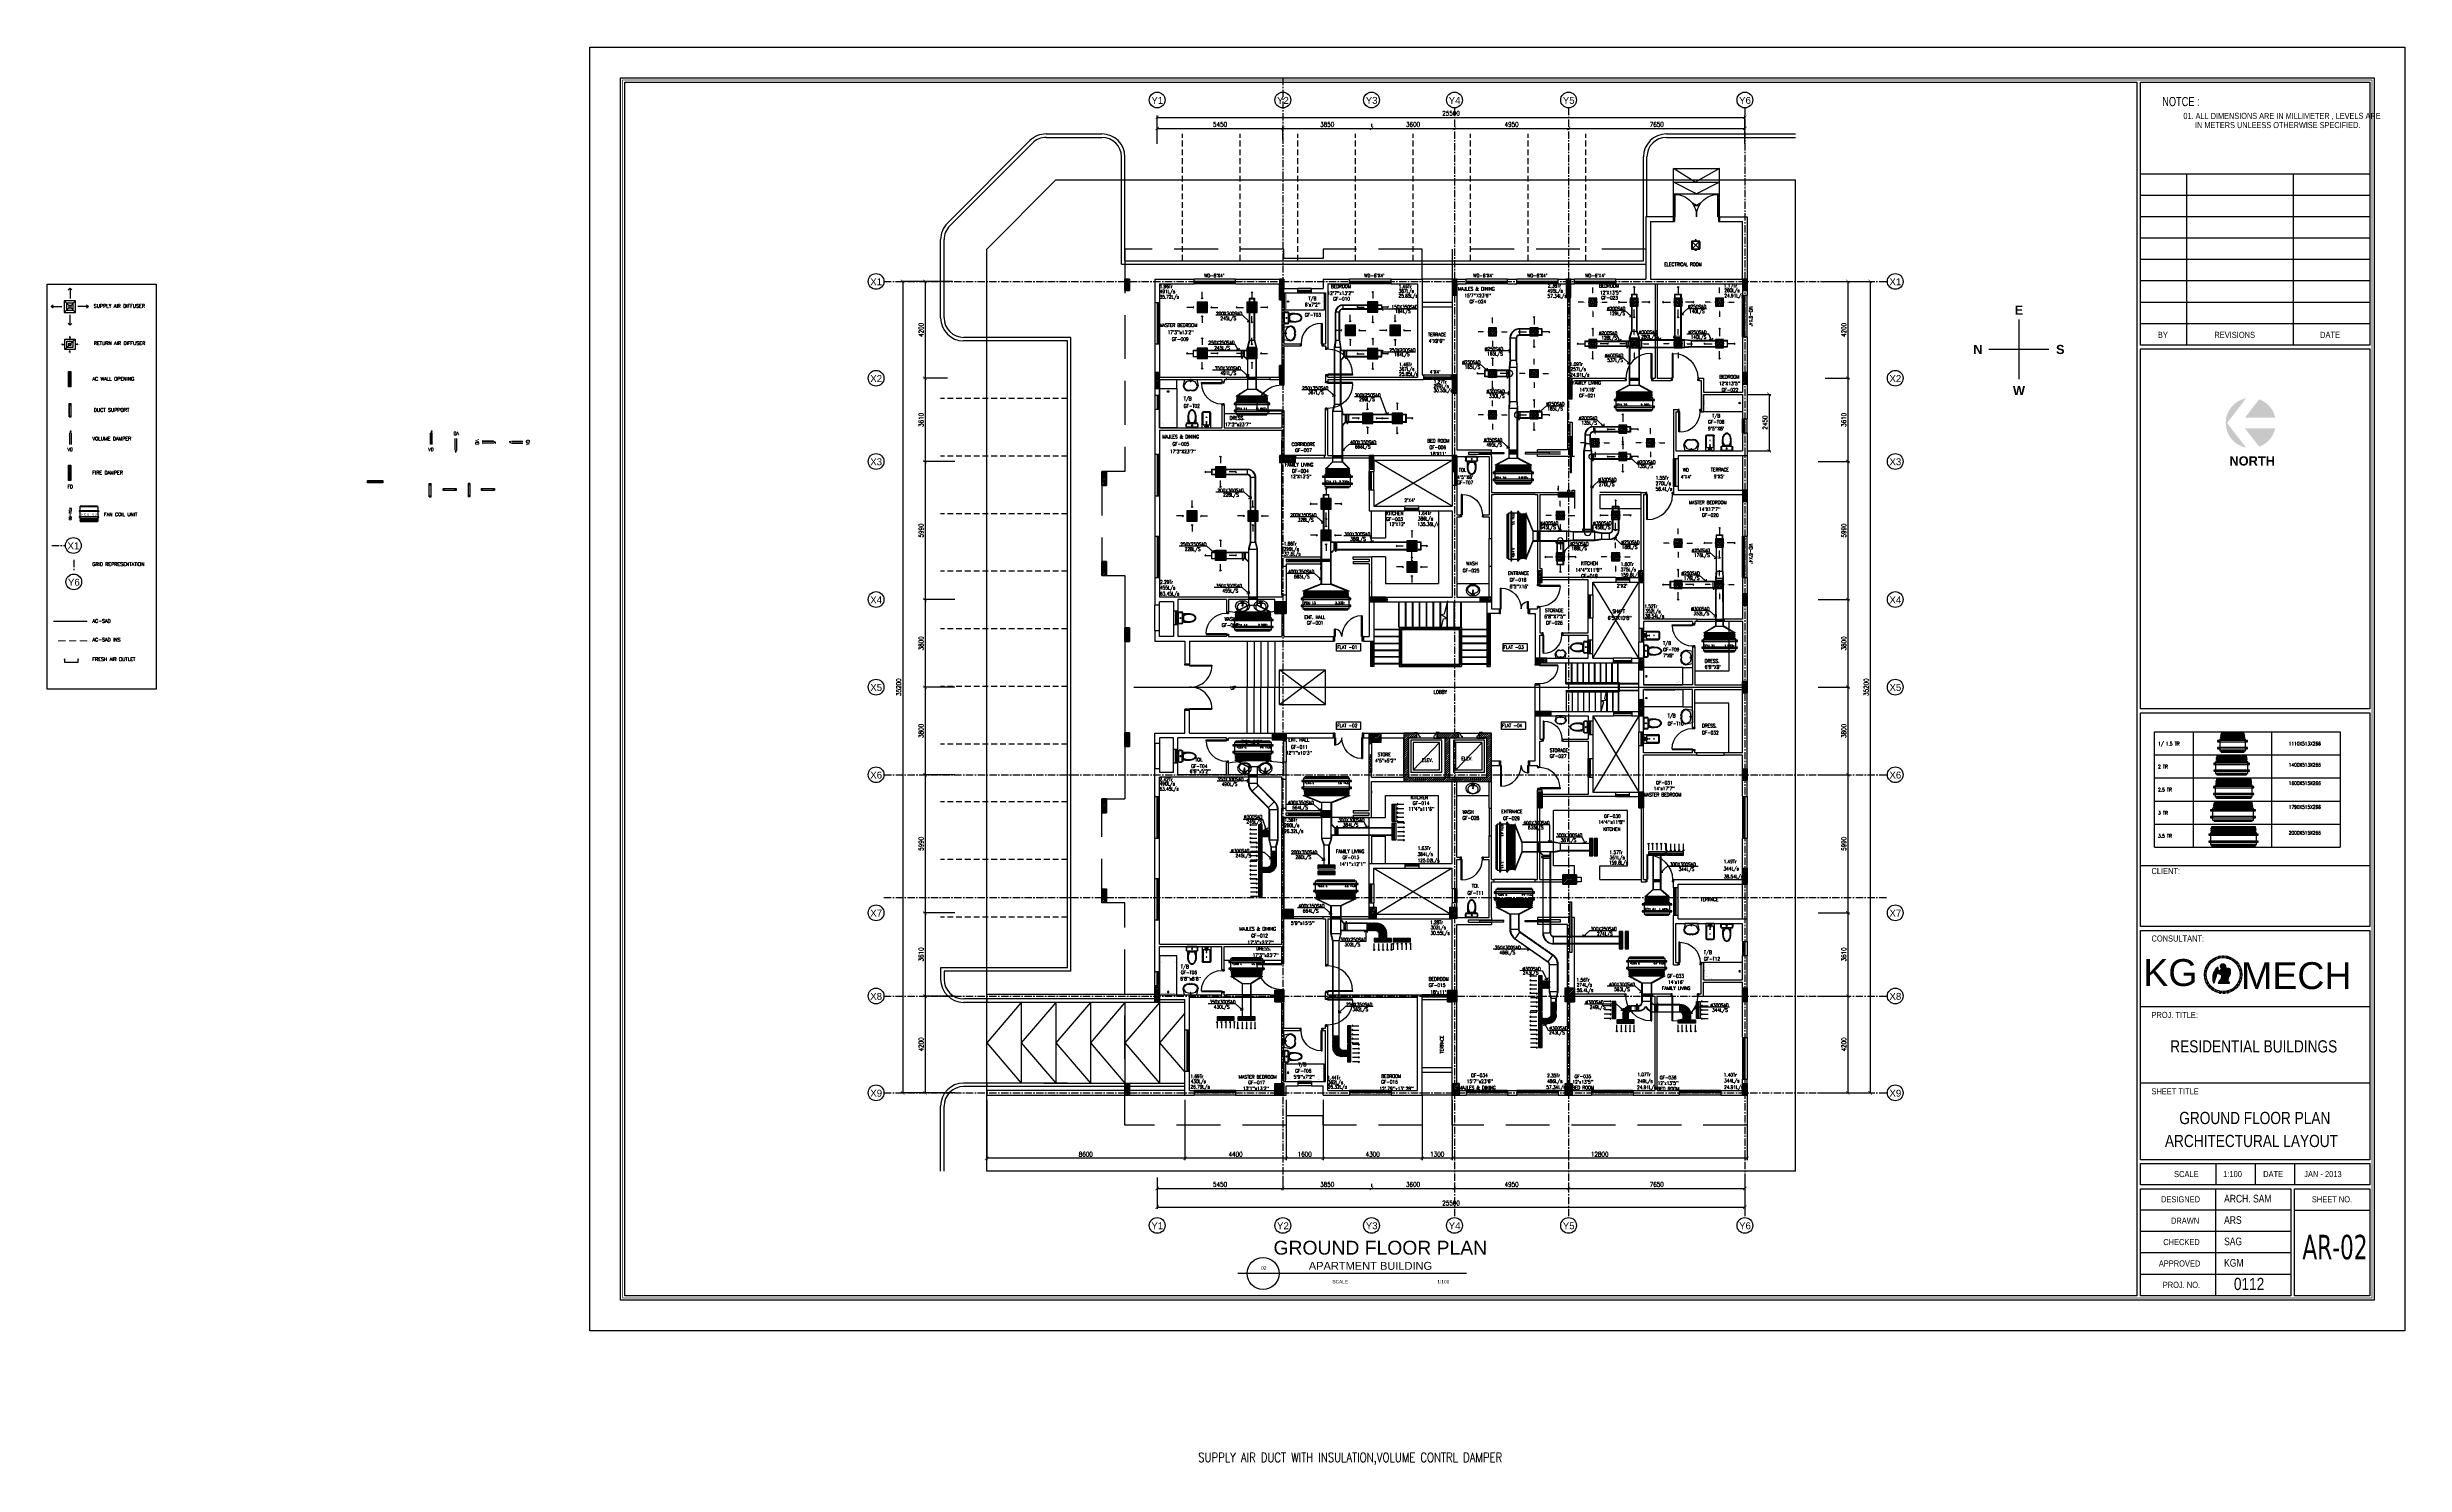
# Model space of a CAD drawing. Header units: millimetres. Extents: x -1288794 to 2153086, y -2701644 to -1428868.
# Drawn here: x 919842 to 1022145, y -1525305 to -1463806 of the extents above; entities that cross this region are included whole.
import ezdxf
from ezdxf.enums import TextEntityAlignment as Align

# ---------------------------------------------------------------- set-up
doc = ezdxf.new("R2010")
doc.units = ezdxf.units.MM
doc.header["$LTSCALE"] = 100
doc.header["$PDMODE"] = 34
for name, pattern in [('CENTER', [50.8, 31.75, -6.35, 6.35, -6.35]), ('DASHED', [19.05, 12.7, -6.35]), ('DASHED2', [9.525, 6.35, -3.175]), ('HIDDEN', [9.525, 6.35, -3.175]), ('HIDDEN2', [4.7625, 3.175, -1.5875])]:
    doc.linetypes.add(name, pattern=pattern)
for name, color, linetype in [('A-ANNO-DIMS', 1, 'Continuous'), ('A-ANNO-SYMB', 33, 'Continuous'), ('A-ANNO-TEXT', 8, 'Continuous'), ('A-AREA', 8, 'CENTER'), ('A-CAR', 8, 'Continuous'), ('A-DOOR', 4, 'Continuous'), ('A-FLOR-OVHD', 4, 'DASHED2'), ('A-FLOR-PFIX', 8, 'Continuous'), ('A-FLOR-SPCL', 8, 'Continuous'), ('A-FLOR-STRS', 8, 'Continuous'), ('A-GLAZ', 5, 'Continuous'), ('A-GRID', 253, 'CENTER'), ('A-WALL-FULL', 8, 'Continuous'), ('AC- SUIPPOR', 7, 'HIDDEN'), ('AC- VD', 5, 'Continuous'), ('AC-FAD', 6, 'Continuous'), ('AC-FAD TEXT', 6, 'Continuous'), ('AC-FD', 1, 'Continuous'), ('AC-HLTEXT', 100, 'Continuous'), ('AC-RAD DIFF', 12, 'Continuous'), ('AC-SAD', 3, 'Continuous'), ('AC-SAD TEXT', 3, 'Continuous'), ('AC-UNIT', 5, 'Continuous'), ('AC-WALL OPENING', 1, 'Continuous'), ('DAIMENTION', 32, 'Continuous'), ('DIFF- LE', 70, 'Continuous'), ('FCU-AC', 160, 'Continuous'), ('HATCH', 251, 'Continuous'), ('L-WALK', 8, 'Continuous'), ('L1-E014-C22-VAC (08-08-2010)$0$ETA-AC-DAMPER', 4, 'Continuous'), ('LINE', 1, 'Continuous'), ('LOGO LINE', 7, 'Continuous'), ('LOGO1LINE', 7, 'Continuous'), ('LOGOHATCH02', 8, 'Continuous'), ('M-HANGER', 30, 'Continuous'), ('RAD RIGHT', 1, 'Continuous'), ('RCD RIGHT', 1, 'Continuous'), ('RET', 1, 'Continuous'), ('RETURN GRILL RIGHT', 1, 'Continuous'), ('S-COL- HACT.', 9, 'Continuous'), ('S-COL.', 8, 'Continuous'), ('SAD RIGHT', 3, 'Continuous'), ('SCD  RIGHT', 3, 'Continuous'), ('sduct', 5, 'Continuous'), ('SUPPLY GRILL RIGHT', 3, 'Continuous'), ('SUPPORT', 30, 'Continuous'), ('TEXT', 4, 'Continuous'), ('TEXTO', 140, 'Continuous'), ('WALL', 42, 'Continuous')]:
    doc.layers.add(name, color=color, linetype=linetype)
doc.layers.add('FCU-BOX', color=4, linetype='Continuous', lineweight=20)
doc.layers.add('INSULATION', color=1, linetype='Continuous', lineweight=5)
doc.styles.add('ISTILO', font='sanss___.ttf', dxfattribs={"width": 0.8, "height": 400})
doc.styles.add('MKL', font='swisse.ttf')
doc.styles.add('ROMAND', font='romand')
doc.styles.add('ROMANS', font='romans.shx', dxfattribs={"width": 0.8})
doc.styles.add('SANSSERIF', font='sas_____.pfb')
doc.styles.add('SANSSERIFBOLD', font='sasb____.pfb')
doc.styles.add('SIMPLEX', font='simplex.shx', dxfattribs={"width": 0.8})
doc.styles.add('STYLUS BT', font='stylu.ttf', dxfattribs={"width": 0.5})
doc.styles.add('TAHOMA', font='tahoma.ttf', dxfattribs={"width": 0.7})
doc.dimstyles.new('100 of DIM2', dxfattribs={"dimscale": 0, "dimtxt": 200, "dimasz": 150, "dimexe": 75, "dimexo": 200, "dimgap": 75, "dimtad": 1, "dimdec": 0, "dimrnd": 5, "dimzin": 0, "dimdsep": 46, "dimtxsty": 'ROMANS', "dimblk": 'ARCHTICK', "dimcen": 100, "dimclrd": 94, "dimclre": 94, "dimclrt": 2, "dimadec": 0, "dimazin": 0, "dimtfac": 1, "dimtdec": 0, "dimtofl": 0, "dimtmove": 2, "dimatfit": 3, "dimldrblk": 'OPEN90', "dimfxl": 75, "dimtolj": 1, "dimtzin": 0, "dimarcsym": 0})
pattern_1 = [(45, (2089964.023, -1109556.65), (-44.1941738, 44.1941738), [])]
pattern_2 = [(45, (2089964.023, -1109556.65), (-35.355339, 35.355339), [])]
pattern_3 = [(45, (1210504.027, -1509993.415), (-35.355339, 35.355339), [])]

# ---------------------------------------------------------------- blocks, each defined once
blk = doc.blocks.new('*U301')
at = {"layer": 'L1-E014-C22-VAC (08-08-2010)$0$ETA-AC-DAMPER', "color": 5}
for p, q in [((-33, 0), (-33, 500)), ((33, 0), (33, 500))]:
    blk.add_line(p, q, dxfattribs=at)
for points, const_width in [([(-91, 500), (91, 500)], 1.82), ([(-91, 0), (91, 0)], 1.82), ([(-48, 0), (-48, -20), (48, -20), (48, 0)], 1.5), ([(0, 0), (0, 514)], 1.5)]:
    blk.add_lwpolyline(points, dxfattribs=dict(at, const_width=const_width))
at = {"layer": 'L1-E014-C22-VAC (08-08-2010)$0$ETA-AC-DAMPER', "color": 5, "const_width": 1.82}
blk.add_lwpolyline([(75, 500), (75, 0), (-75, 0), (-75, 500)], close=True, dxfattribs=at)
at = {"layer": 'L1-E014-C22-VAC (08-08-2010)$0$ETA-AC-DAMPER', "color": 5}
blk.add_lwpolyline([(6, -20), (6, -62), (40, -62), (40, -72), (-6, -72), (-6, -20)], dxfattribs=at)
blk = doc.blocks.new('D-120-R1')
for p, q in [((-80, 1180), (-40, 1180)), ((-80, 1180), (-80, 100)), ((-40, 1180), (-40, 55)), ((-1200, 100), (-1160, 100)), ((-1200, 100), (-1200, 0)), ((-1160, 100), (-1160, 55)), ((-1160, 55), (-1150, 55)), ((-1150, 55), (-1150, 0)), ((-80, 100), (0, 100)), ((-50, 55), (-40, 55)), ((-50, 55), (-50, 0)), ((-50, 0), (0, 0)), ((0, 100), (0, 0)), ((-1200, 0), (-1150, 0))]:
    blk.add_line(p, q)
at = {"linetype": 'Continuous'}
blk.add_arc((-80, 100), 1080, 90, 180, dxfattribs=at)
blk = doc.blocks.new('W-180')
for p, q in [((1800, 100), (0, 100)), ((1800, 0), (0, 0)), ((40, 0), (40, 100)), ((1760, 100), (1760, 0))]:
    blk.add_line(p, q)
at = {"linetype": 'Continuous'}
for p, q in [((1760, 53), (40, 53)), ((1760, 47), (40, 47))]:
    blk.add_line(p, q, dxfattribs=at)
blk = doc.blocks.new('D-200-DOUBLE')
for p, q in [((40, 200), (40, 1170)), ((40, 1170), (80, 1170)), ((80, 200), (80, 1170)), ((1920, 200), (1920, 1170)), ((1920, 1170), (1960, 1170)), ((1960, 200), (1960, 1170)), ((80, 200), (0, 200)), ((0, 200), (0, 0)), ((50, 0), (0, 0)), ((40, 200), (40, 148)), ((40, 148), (50, 148)), ((50, 148), (50, 0)), ((1920, 200), (1960, 200)), ((1950, 148), (1950, 0)), ((1960, 148), (1950, 148)), ((2000, 0), (1950, 0)), ((2000, 200), (1960, 200)), ((1960, 200), (1960, 148)), ((2000, 200), (2000, 0))]:
    blk.add_line(p, q)
at = {"linetype": 'Continuous'}
for centre, start, end in [((73, 242), 357.43139, 89.5378), ((1927, 242), 90.4622, 182.56861)]:
    blk.add_arc(centre, 928, start, end, dxfattribs=at)
blk = doc.blocks.new('D-100-R1')
for p, q in [((-1000, 100), (-1000, 0)), ((-1000, 100), (-960, 100)), ((-960, 100), (-960, 55)), ((-960, 55), (-950, 55)), ((-950, 55), (-950, 0)), ((-80, 980), (-80, 100)), ((-80, 980), (-40, 980)), ((-80, 100), (0, 100)), ((-50, 55), (-50, 0)), ((-50, 55), (-40, 55)), ((-50, 0), (0, 0)), ((-40, 980), (-40, 55)), ((0, 100), (0, 0)), ((-1000, 0), (-950, 0))]:
    blk.add_line(p, q)
at = {"linetype": 'Continuous'}
blk.add_arc((-80, 100), 880, 90, 180, dxfattribs=at)
blk = doc.blocks.new('WC-1')
for p, q in [((-210, 0), (210, 0)), ((-260, -160), (-260, -50)), ((-235, -160), (-235, -50)), ((-210, -25), (210, -25)), ((210, -185), (-210, -185)), ((210, -210), (-210, -210)), ((91, -223), (-91, -223)), ((86, -235), (-86, -235)), ((235, -50), (235, -160)), ((260, -50), (260, -160))]:
    blk.add_line(p, q)
for radius in [22.1, 17.1]:
    blk.add_circle((-6, -107), radius)
for centre, radius, start, end in [((-210, -50), 50, 90, 180), ((-210, -160), 50, 180, 270), ((-210, -50), 25, 90, 180), ((-210, -160), 25, 180, 270), ((722, -383), 904, 168.95288, 184.06317), ((352, -470), 532, 177.55413, 180), ((352, -470), 532, 180, 193.52342), ((352, -470), 520, 166.47658, 180), ((352, -470), 520, 180, 193.52342), ((178, -512), 353, 193.52342, 210.14139), ((352, -470), 507, 166.47658, 180), ((352, -470), 507, 180, 193.52342), ((178, -428), 341, 149.85861, 166.47658), ((178, -512), 341, 193.52342, 210.14139), ((178, -428), 328, 149.85861, 166.47658), ((178, -512), 328, 193.52342, 210.14139), ((69, -575), 226, 210.14139, 234.49716), ((69, -365), 214, 138.41516, 149.85861), ((69, -575), 214, 210.14139, 234.49716), ((69, -365), 201, 139.99435, 149.85861), ((69, -575), 201, 210.14139, 234.49716), ((0, -672), 108, 234.49716, 270), ((0, -672), 95.9, 234.49716, 270), ((0, -672), 83.4, 234.49716, 270), ((0, -672), 83.4, 270, 305.50284), ((0, -672), 95.9, 270, 305.50284), ((0, -672), 108, 270, 305.50284), ((-69, -575), 201, 305.50284, 329.85861), ((-69, -575), 214, 305.50284, 329.85861), ((-69, -575), 226, 305.50284, 329.85861), ((-69, -365), 201, 30.14139, 40.00565), ((-69, -365), 214, 30.14139, 41.58484), ((-178, -428), 328, 13.52342, 30.14139), ((-178, -512), 328, 329.85861, 346.47658), ((-178, -428), 341, 13.52342, 30.14139), ((-178, -512), 341, 329.85861, 346.47658), ((-178, -512), 353, 329.85861, 346.47658), ((-352, -470), 507, 360, 13.52342), ((-352, -470), 507, 346.47658, 360), ((-352, -470), 520, 360, 13.52342), ((-352, -470), 520, 346.47658, 360), ((-352, -470), 532, 346.47658, 360), ((-352, -470), 532, 360, 2.44587), ((210, -50), 50, 360, 90), ((210, -50), 25, 360, 90), ((210, -160), 25, 270, 360), ((210, -160), 50, 270, 360)]:
    blk.add_arc(centre, radius, start, end)
at = {"linetype": 'Continuous', "ltscale": 50}
blk.add_arc((-722, -383), 904, 355.93683, 11.04712, dxfattribs=at)
blk = doc.blocks.new('W-60')
for p, q in [((600, 100), (0, 100)), ((600, 0), (0, 0)), ((40, 0), (40, 100)), ((560, 100), (560, 0))]:
    blk.add_line(p, q)
at = {"linetype": 'Continuous'}
for p, q in [((560, 53), (40, 53)), ((560, 47), (40, 47))]:
    blk.add_line(p, q, dxfattribs=at)
blk = doc.blocks.new('BIDET-1')
for p, q in [((175, 0), (-175, 0)), ((-185, -10), (-185, -649)), ((-150, -155), (-150, -649)), ((-15, -125), (-120, -125)), ((-39, -59), (-69, -59)), ((-54, -44), (-54, -74)), ((-15, -54), (-15, -174)), ((12, -250), (-12, -250)), ((-9, -259), (9, -241)), ((-9, -241), (9, -259)), ((0, -238), (0, -262)), ((15, -54), (15, -174)), ((120, -125), (15, -125)), ((39, -59), (69, -59)), ((54, -44), (54, -74)), ((150, -155), (150, -649)), ((185, -10), (185, -649))]:
    blk.add_line(p, q)
for centre, radius in [((-54, -59), 25), ((-54, -59), 20), ((-54, -59), 15.2), ((-54, -59), 10.2), ((0, -250), 17.5), ((0, -250), 12.5), ((0, -457), 12.5), ((0, -457), 10), ((54, -59), 20), ((54, -59), 15.2), ((54, -59), 10.2)]:
    blk.add_circle(centre, radius)
for centre, radius, start, end in [((-175, -10), 10, 90, 180), ((175, -10), 10, 0, 90), ((-140, -649), 45, 180, 265.20622), ((-120, -155), 30, 90, 180), ((-140, -649), 10, 180, 265.20622), ((0, 1020), 1720, 265.20622, 274.79378), ((0, 1020), 1685, 265.20622, 274.79378), ((0, -54), 20, 318.59038, 221.40962), ((0, -54), 15, 0, 180), ((0, -174), 15, 180, 0), ((120, -155), 30, 0, 90), ((140, -649), 10, 274.79378, 0), ((140, -649), 45, 274.79378, 0)]:
    blk.add_arc(centre, radius, start, end)
blk = doc.blocks.new('LAV-4')
for p, q in [((-266, 0), (-322, -283)), ((-266, 0), (268, 0)), ((268, 0), (324, -280)), ((-48, -500), (-75, -500)), ((75, -500), (50, -500))]:
    blk.add_line(p, q)
for points in [[(-25, 0), (-25, -18), (25, -18), (25, 0)], [(-9, -20), (-9, -57), (8, -57), (8, -20)]]:
    blk.add_lwpolyline(points, close=True)
blk.add_circle((0, -91), 15.4)
for centre, radius, start, end in [((-75, -250), 250, 187.67842, 270), ((74, -366), 375, 135.33332, 167.14321), ((-75, -250), 220, 188.58141, 289.95234), ((0, -539), 477, 66.12608, 113.87396), ((1, -527), 55.9, 28.78265, 151.21735), ((75, -250), 220, 250.0878, 350.85148), ((50, -499), 0, 238.18833, 0), ((75, -250), 250, 270, 353.01209), ((-74, -366), 375, 12.51988, 44.66672)]:
    blk.add_arc(centre, radius, start, end)
blk = doc.blocks.new('BT-2')
blk.add_lwpolyline([(0, 750), (1700, 750), (1700, 0), (0, 0)], close=True)
at = {"const_width": 2}
blk.add_lwpolyline([(60, 690), (1340, 690, -0.4142136), (1640, 390), (1640, 360, -0.4142136), (1340, 60), (60, 60)], format="xyb", close=True, dxfattribs=at)
blk.add_circle((125, 375), 31.9)
blk = doc.blocks.new('W-80')
for p, q in [((800, 100), (0, 100)), ((800, 0), (0, 0)), ((40, 0), (40, 100)), ((760, 100), (760, 0))]:
    blk.add_line(p, q)
at = {"linetype": 'Continuous'}
for p, q in [((760, 53), (40, 53)), ((760, 47), (40, 47))]:
    blk.add_line(p, q, dxfattribs=at)
blk = doc.blocks.new('D-130-R')
for p, q in [((1220, 200), (1220, 1100)), ((1220, 1100), (1260, 1100)), ((1260, 200), (1260, 1100)), ((0, 0), (0, 200)), ((80, 200), (0, 200)), ((50, 0), (0, 0)), ((80, 520), (40, 520)), ((40, 200), (40, 520)), ((40, 150), (40, 200)), ((50, 150), (40, 150)), ((50, 0), (50, 150)), ((80, 200), (80, 520)), ((1300, 200), (1220, 200)), ((1260, 150), (1250, 150)), ((1250, 0), (1250, 150)), ((1300, 0), (1250, 0)), ((1260, 150), (1260, 200)), ((1300, 0), (1300, 200))]:
    blk.add_line(p, q)
for centre, radius, start, end in [((1260, 200), 900, 92.54732, 180), ((40, 200), 320, 0, 82.81924)]:
    blk.add_arc(centre, radius, start, end)
blk = doc.blocks.new('W-120')
for p, q in [((1200, 100), (0, 100)), ((1200, 0), (0, 0)), ((40, 0), (40, 100)), ((1160, 100), (1160, 0))]:
    blk.add_line(p, q)
at = {"linetype": 'Continuous'}
for p, q in [((1160, 53), (40, 53)), ((1160, 47), (40, 47))]:
    blk.add_line(p, q, dxfattribs=at)
blk = doc.blocks.new('D-90-R1')
for p, q in [((-900, 100), (-860, 100)), ((-900, 100), (-900, 0)), ((-860, 100), (-860, 55)), ((-860, 55), (-850, 55)), ((-850, 55), (-850, 0)), ((-80, 880), (-40, 880)), ((-80, 880), (-80, 100)), ((-80, 100), (0, 100)), ((-50, 55), (-40, 55)), ((-50, 55), (-50, 0)), ((-50, 0), (0, 0)), ((-40, 880), (-40, 55)), ((0, 100), (0, 0)), ((-900, 0), (-850, 0))]:
    blk.add_line(p, q)
at = {"linetype": 'Continuous'}
blk.add_arc((-80, 100), 780, 90, 180, dxfattribs=at)
blk = doc.blocks.new('W-100')
for p, q in [((1000, 100), (0, 100)), ((1000, 0), (0, 0)), ((40, 0), (40, 100)), ((960, 100), (960, 0))]:
    blk.add_line(p, q)
at = {"linetype": 'Continuous'}
for p, q in [((960, 53), (40, 53)), ((960, 47), (40, 47))]:
    blk.add_line(p, q, dxfattribs=at)
blk = doc.blocks.new('D-90-R')
for p, q in [((-900, 200), (-860, 200)), ((-900, 200), (-900, 0)), ((-860, 200), (-860, 155)), ((-860, 155), (-850, 155)), ((-850, 155), (-850, 0)), ((-80, 980), (-40, 980)), ((-80, 980), (-80, 200)), ((-80, 200), (0, 200)), ((-50, 155), (-40, 155)), ((-50, 155), (-50, 0)), ((-50, 0), (0, 0)), ((-40, 980), (-40, 155)), ((0, 200), (0, 0)), ((-900, 0), (-850, 0))]:
    blk.add_line(p, q)
at = {"linetype": 'Continuous'}
blk.add_arc((-80, 200), 780, 90, 180, dxfattribs=at)
blk = doc.blocks.new('LAV-2')
for p, q in [((-102, 330), (-23, 330)), ((-21, 393), (-55, 399)), ((-21, 369), (-55, 363)), ((-24, 385), (-49, 381)), ((-24, 377), (-49, 381)), ((-25, 381), (-13, 258)), ((-19, 381), (17, 381)), ((-1, 363), (-1, 399)), ((23, 381), (11, 257)), ((53, 399), (20, 393)), ((53, 363), (20, 369)), ((21, 329), (101, 329)), ((47, 381), (23, 385)), ((47, 381), (23, 376))]:
    blk.add_line(p, q)
for centre, radius in [((-1, 381), 24), ((-1, 381), 18), ((-1, 209), 18), ((-1, 209), 13.2)]:
    blk.add_circle(centre, radius)
blk.add_arc((-1, 257), 12, 179.80529, 359.80529)
for centre, major_axis, ratio in [((-1, 202), (-300, 1), 0.8), ((53, 381), (0.1, 18), 0.3333333)]:
    blk.add_ellipse(centre, major_axis=major_axis, ratio=ratio)
blk.add_ellipse((-1, 166), major_axis=(-228, 1), ratio=0.8, start_param=5.1740003, end_param=10.533963)
at = {"extrusion": (0, 0, -1)}
blk.add_ellipse((-55, 381), major_axis=(0.1, 18), ratio=0.3333333, dxfattribs=at)
for points, knots in [([(-55, 365), (-55, 366), (-55, 366), (-55, 366), (-55, 366), (-56, 367), (-56, 368), (-57, 370), (-57, 371), (-58, 374), (-58, 375), (-58, 379), (-58, 381), (-58, 386), (-58, 388), (-57, 392), (-57, 393), (-56, 394), (-56, 395), (-55, 396), (-55, 396), (-55, 396), (-55, 397), (-55, 397)], [3.3783182, 3.3783182, 3.3783182, 3.3783182, 3.5198442, 3.5198442, 3.6613702, 3.6613702, 3.9259508, 3.9259508, 4.1905313, 4.1905313, 4.4551119, 4.4551119, 4.8673697, 4.8673697, 5.2796276, 5.2796276, 5.5657846, 5.5657846, 5.7855683, 5.7855683, 5.9569995, 5.9569995, 6.0464597, 6.0464597, 6.0464597, 6.0464597]), ([(-55, 397), (-55, 397), (-54, 396), (-54, 396), (-54, 396), (-53, 395), (-53, 394), (-52, 392), (-52, 391), (-52, 388), (-51, 387), (-51, 383), (-51, 381), (-51, 376), (-52, 374), (-52, 370), (-53, 369), (-53, 368), (-54, 367), (-54, 366), (-54, 366), (-55, 366), (-55, 365), (-55, 365)], [0.2367256, 0.2367256, 0.2367256, 0.2367256, 0.3782516, 0.3782516, 0.5197776, 0.5197776, 0.7843581, 0.7843581, 1.0489387, 1.0489387, 1.3135192, 1.3135192, 1.7257771, 1.7257771, 2.1380349, 2.1380349, 2.424192, 2.424192, 2.6439756, 2.6439756, 2.8154069, 2.8154069, 2.9048671, 2.9048671, 2.9048671, 2.9048671]), ([(53, 396), (53, 396), (53, 396), (53, 396), (53, 395), (52, 394), (52, 394), (51, 392), (51, 390), (50, 388), (50, 386), (50, 383), (50, 380), (50, 376), (50, 373), (51, 370), (51, 369), (52, 367), (52, 367), (53, 366), (53, 365), (53, 365), (53, 365), (53, 365)], [0.2367256, 0.2367256, 0.2367256, 0.2367256, 0.3782516, 0.3782516, 0.5197776, 0.5197776, 0.7843581, 0.7843581, 1.0489387, 1.0489387, 1.3135192, 1.3135192, 1.7257771, 1.7257771, 2.1380349, 2.1380349, 2.424192, 2.424192, 2.6439756, 2.6439756, 2.8154069, 2.8154069, 2.9048671, 2.9048671, 2.9048671, 2.9048671]), ([(53, 365), (53, 365), (53, 365), (54, 366), (54, 366), (55, 367), (55, 368), (56, 370), (56, 371), (56, 373), (57, 375), (57, 379), (57, 381), (57, 386), (56, 388), (56, 391), (55, 392), (55, 394), (54, 395), (54, 396), (54, 396), (54, 396), (53, 396), (53, 396)], [3.3783182, 3.3783182, 3.3783182, 3.3783182, 3.5198442, 3.5198442, 3.6613702, 3.6613702, 3.9259508, 3.9259508, 4.1905313, 4.1905313, 4.4551119, 4.4551119, 4.8673697, 4.8673697, 5.2796276, 5.2796276, 5.5657846, 5.5657846, 5.7855683, 5.7855683, 5.9569995, 5.9569995, 6.0464597, 6.0464597, 6.0464597, 6.0464597])]:
    blk.add_open_spline(points, degree=3, knots=knots)
blk = doc.blocks.new('_ArchTick')
at = {"color": 0, "linetype": 'ByBlock', "const_width": 0.15}
blk.add_lwpolyline([(-0.5, -0.5), (0.5, 0.5)], dxfattribs=at)
blk = doc.blocks.new('*D318')
at = {"layer": 'A-ANNO-DIMS', "color": 94, "lineweight": -2, "ltscale": 3, "transparency": 16777216}
for p, q in [((977309, -1467131), (977309, -1467256)), ((977309, -1467331), (980909, -1467331)), ((980909, -1467131), (980909, -1467256))]:
    blk.add_line(p, q, dxfattribs=at)
at = {"layer": 'Defpoints', "color": 0, "ltscale": 3, "transparency": 16777216}
for p in [(977309, -1467331), (980909, -1467331), (980909, -1467331)]:
    blk.add_point(p, dxfattribs=at)
at = {"layer": 'A-ANNO-DIMS', "color": 94, "lineweight": -2, "ltscale": 3, "transparency": 16777216, "xscale": 150, "yscale": 150, "zscale": 150, "rotation": 180}
blk.add_blockref('_ArchTick', (977309, -1467331), dxfattribs=at)
at = {"layer": 'A-ANNO-DIMS', "color": 94, "lineweight": -2, "ltscale": 3, "transparency": 16777216, "xscale": 150, "yscale": 150, "zscale": 150}
blk.add_blockref('_ArchTick', (980909, -1467331), dxfattribs=at)
at = {"layer": 'A-ANNO-DIMS', "color": 2, "ltscale": 3, "transparency": 16777216, "insert": (979109, -1467156), "char_height": 200, "attachment_point": 5, "style": 'ROMANS'}
blk.add_mtext('\\A1;3600', dxfattribs=at)
blk = doc.blocks.new('_Open90')
at = {"color": 0, "linetype": 'ByBlock', "lineweight": -2}
for p, q in [((0, 0), (-1, 0)), ((-0.5, 0.5), (0, 0)), ((0, 0), (-0.5, -0.5))]:
    blk.add_line(p, q, dxfattribs=at)
blk = doc.blocks.new('*D319')
at = {"layer": 'A-ANNO-DIMS', "color": 94, "lineweight": -2, "ltscale": 3, "transparency": 16777216}
for p, q in [((985859, -1467131), (985859, -1467256)), ((985859, -1467331), (993509, -1467331)), ((993509, -1467131), (993509, -1467256))]:
    blk.add_line(p, q, dxfattribs=at)
at = {"layer": 'Defpoints', "color": 0, "ltscale": 3, "transparency": 16777216}
for p in [(985859, -1467331), (993509, -1467331), (993509, -1467331)]:
    blk.add_point(p, dxfattribs=at)
at = {"layer": 'A-ANNO-DIMS', "color": 94, "lineweight": -2, "ltscale": 3, "transparency": 16777216, "xscale": 150, "yscale": 150, "zscale": 150, "rotation": 180}
blk.add_blockref('_ArchTick', (985859, -1467331), dxfattribs=at)
at = {"layer": 'A-ANNO-DIMS', "color": 94, "lineweight": -2, "ltscale": 3, "transparency": 16777216, "xscale": 150, "yscale": 150, "zscale": 150}
blk.add_blockref('_ArchTick', (993509, -1467331), dxfattribs=at)
at = {"layer": 'A-ANNO-DIMS', "color": 2, "ltscale": 3, "transparency": 16777216, "insert": (989684, -1467156), "char_height": 200, "attachment_point": 5, "style": 'ROMANS'}
blk.add_mtext('\\A1;7650', dxfattribs=at)
blk = doc.blocks.new('*D320')
at = {"layer": 'A-ANNO-DIMS', "color": 94, "lineweight": -2, "ltscale": 3, "transparency": 16777216}
for p, q in [((968009, -1467807), (968009, -1467256)), ((968009, -1467331), (973459, -1467331)), ((973459, -1467807), (973459, -1467256))]:
    blk.add_line(p, q, dxfattribs=at)
at = {"layer": 'Defpoints', "color": 0, "ltscale": 3, "transparency": 16777216}
for p in [(968009, -1468007), (973459, -1467331), (973459, -1468007)]:
    blk.add_point(p, dxfattribs=at)
at = {"layer": 'A-ANNO-DIMS', "color": 94, "lineweight": -2, "ltscale": 3, "transparency": 16777216, "xscale": 150, "yscale": 150, "zscale": 150, "rotation": 180}
blk.add_blockref('_ArchTick', (968009, -1467331), dxfattribs=at)
at = {"layer": 'A-ANNO-DIMS', "color": 94, "lineweight": -2, "ltscale": 3, "transparency": 16777216, "xscale": 150, "yscale": 150, "zscale": 150}
blk.add_blockref('_ArchTick', (973459, -1467331), dxfattribs=at)
at = {"layer": 'A-ANNO-DIMS', "color": 2, "ltscale": 3, "transparency": 16777216, "insert": (970734, -1467156), "char_height": 200, "attachment_point": 5, "style": 'ROMANS'}
blk.add_mtext('\\A1;5450', dxfattribs=at)
blk = doc.blocks.new('*D321')
at = {"layer": 'A-ANNO-DIMS', "color": 94, "lineweight": -2, "ltscale": 3, "transparency": 16777216}
for p, q in [((973459, -1467807), (973459, -1467256)), ((973459, -1467331), (977309, -1467331)), ((977309, -1467131), (977309, -1467256))]:
    blk.add_line(p, q, dxfattribs=at)
at = {"layer": 'Defpoints', "color": 0, "ltscale": 3, "transparency": 16777216}
for p in [(973459, -1468007), (977309, -1467331), (977309, -1467331)]:
    blk.add_point(p, dxfattribs=at)
at = {"layer": 'A-ANNO-DIMS', "color": 94, "lineweight": -2, "ltscale": 3, "transparency": 16777216, "xscale": 150, "yscale": 150, "zscale": 150, "rotation": 180}
blk.add_blockref('_ArchTick', (973459, -1467331), dxfattribs=at)
at = {"layer": 'A-ANNO-DIMS', "color": 94, "lineweight": -2, "ltscale": 3, "transparency": 16777216, "xscale": 150, "yscale": 150, "zscale": 150}
blk.add_blockref('_ArchTick', (977309, -1467331), dxfattribs=at)
at = {"layer": 'A-ANNO-DIMS', "color": 2, "ltscale": 3, "transparency": 16777216, "insert": (975384, -1467156), "char_height": 200, "attachment_point": 5, "style": 'ROMANS'}
blk.add_mtext('\\A1;3850', dxfattribs=at)
blk = doc.blocks.new('*D322')
at = {"layer": 'A-ANNO-DIMS', "color": 94, "lineweight": -2, "ltscale": 3, "transparency": 16777216}
for p, q in [((980909, -1467131), (980909, -1467256)), ((980909, -1467331), (985859, -1467331)), ((985859, -1467131), (985859, -1467256))]:
    blk.add_line(p, q, dxfattribs=at)
at = {"layer": 'Defpoints', "color": 0, "ltscale": 3, "transparency": 16777216}
for p in [(980909, -1467331), (985859, -1467331), (985859, -1467331)]:
    blk.add_point(p, dxfattribs=at)
at = {"layer": 'A-ANNO-DIMS', "color": 94, "lineweight": -2, "ltscale": 3, "transparency": 16777216, "xscale": 150, "yscale": 150, "zscale": 150, "rotation": 180}
blk.add_blockref('_ArchTick', (980909, -1467331), dxfattribs=at)
at = {"layer": 'A-ANNO-DIMS', "color": 94, "lineweight": -2, "ltscale": 3, "transparency": 16777216, "xscale": 150, "yscale": 150, "zscale": 150}
blk.add_blockref('_ArchTick', (985859, -1467331), dxfattribs=at)
at = {"layer": 'A-ANNO-DIMS', "color": 2, "ltscale": 3, "transparency": 16777216, "insert": (983384, -1467156), "char_height": 200, "attachment_point": 5, "style": 'ROMANS'}
blk.add_mtext('\\A1;4950', dxfattribs=at)
blk = doc.blocks.new('*D323')
at = {"layer": 'A-ANNO-DIMS', "color": 94, "lineweight": -2, "ltscale": 3, "transparency": 16777216}
for p, q in [((968009, -1468002), (968009, -1466776)), ((968009, -1466851), (993509, -1466851)), ((993509, -1468002), (993509, -1466776))]:
    blk.add_line(p, q, dxfattribs=at)
at = {"layer": 'Defpoints', "color": 0, "ltscale": 3, "transparency": 16777216}
for p in [(993509, -1466851), (968009, -1468202), (993509, -1468202)]:
    blk.add_point(p, dxfattribs=at)
at = {"layer": 'A-ANNO-DIMS', "color": 94, "lineweight": -2, "ltscale": 3, "transparency": 16777216, "xscale": 150, "yscale": 150, "zscale": 150, "rotation": 180}
blk.add_blockref('_ArchTick', (968009, -1466851), dxfattribs=at)
at = {"layer": 'A-ANNO-DIMS', "color": 94, "lineweight": -2, "ltscale": 3, "transparency": 16777216, "xscale": 150, "yscale": 150, "zscale": 150}
blk.add_blockref('_ArchTick', (993509, -1466851), dxfattribs=at)
at = {"layer": 'A-ANNO-DIMS', "color": 2, "ltscale": 3, "transparency": 16777216, "insert": (980759, -1466676), "char_height": 200, "attachment_point": 5, "style": 'ROMANS'}
blk.add_mtext('\\A1;25500', dxfattribs=at)
blk = doc.blocks.new('*D324')
at = {"layer": 'A-ANNO-DIMS', "color": 94, "lineweight": -2, "ltscale": 3, "transparency": 16777216}
for p, q in [((996792, -1473969), (999022, -1473969)), ((998947, -1473969), (998947, -1509169)), ((996792, -1509169), (999022, -1509169))]:
    blk.add_line(p, q, dxfattribs=at)
at = {"layer": 'Defpoints', "color": 0, "ltscale": 3, "transparency": 16777216}
for p in [(996592, -1473969), (996592, -1509169), (998947, -1509169)]:
    blk.add_point(p, dxfattribs=at)
at = {"layer": 'A-ANNO-DIMS', "color": 94, "lineweight": -2, "ltscale": 3, "transparency": 16777216, "xscale": 150, "yscale": 150, "zscale": 150}
for p, rotation in [((998947, -1473969), 90), ((998947, -1509169), 270)]:
    blk.add_blockref('_ArchTick', p, dxfattribs=dict(at, rotation=rotation))
at = {"layer": 'A-ANNO-DIMS', "color": 2, "ltscale": 3, "transparency": 16777216, "insert": (998772, -1491569), "char_height": 200, "attachment_point": 5, "rotation": 90, "style": 'ROMANS'}
blk.add_mtext('\\A1;35200', dxfattribs=at)
blk = doc.blocks.new('*D325')
at = {"layer": 'A-ANNO-DIMS', "color": 94, "lineweight": -2, "ltscale": 3, "transparency": 16777216}
for p, q in [((996997, -1473969), (998050, -1473969)), ((997975, -1473969), (997975, -1478169)), ((996997, -1478169), (998050, -1478169))]:
    blk.add_line(p, q, dxfattribs=at)
at = {"layer": 'Defpoints', "color": 0, "ltscale": 3, "transparency": 16777216}
for p in [(996797, -1473969), (996797, -1478169), (997975, -1478169)]:
    blk.add_point(p, dxfattribs=at)
at = {"layer": 'A-ANNO-DIMS', "color": 94, "lineweight": -2, "ltscale": 3, "transparency": 16777216, "xscale": 150, "yscale": 150, "zscale": 150}
for p, rotation in [((997975, -1473969), 90), ((997975, -1478169), 270)]:
    blk.add_blockref('_ArchTick', p, dxfattribs=dict(at, rotation=rotation))
at = {"layer": 'A-ANNO-DIMS', "color": 2, "ltscale": 3, "transparency": 16777216, "insert": (997800, -1476069), "char_height": 200, "attachment_point": 5, "rotation": 90, "style": 'ROMANS'}
blk.add_mtext('\\A1;4200', dxfattribs=at)
blk = doc.blocks.new('*D326')
at = {"layer": 'A-ANNO-DIMS', "color": 94, "lineweight": -2, "ltscale": 3, "transparency": 16777216}
for p, q in [((996997, -1478169), (998050, -1478169)), ((997975, -1478169), (997975, -1481779)), ((996683, -1481779), (998050, -1481779))]:
    blk.add_line(p, q, dxfattribs=at)
at = {"layer": 'Defpoints', "color": 0, "ltscale": 3, "transparency": 16777216}
for p in [(996797, -1478169), (996483, -1481779), (997975, -1481779)]:
    blk.add_point(p, dxfattribs=at)
at = {"layer": 'A-ANNO-DIMS', "color": 94, "lineweight": -2, "ltscale": 3, "transparency": 16777216, "xscale": 150, "yscale": 150, "zscale": 150}
for p, rotation in [((997975, -1478169), 90), ((997975, -1481779), 270)]:
    blk.add_blockref('_ArchTick', p, dxfattribs=dict(at, rotation=rotation))
at = {"layer": 'A-ANNO-DIMS', "color": 2, "ltscale": 3, "transparency": 16777216, "insert": (997800, -1479974), "char_height": 200, "attachment_point": 5, "rotation": 90, "style": 'ROMANS'}
blk.add_mtext('\\A1;3610', dxfattribs=at)
blk = doc.blocks.new('*D327')
at = {"layer": 'A-ANNO-DIMS', "color": 94, "lineweight": -2, "ltscale": 3, "transparency": 16777216}
for p, q in [((996683, -1481779), (998050, -1481779)), ((997975, -1481779), (997975, -1487769)), ((996683, -1487769), (998050, -1487769))]:
    blk.add_line(p, q, dxfattribs=at)
at = {"layer": 'Defpoints', "color": 0, "ltscale": 3, "transparency": 16777216}
for p in [(996483, -1481779), (996483, -1487769), (997975, -1487769)]:
    blk.add_point(p, dxfattribs=at)
at = {"layer": 'A-ANNO-DIMS', "color": 94, "lineweight": -2, "ltscale": 3, "transparency": 16777216, "xscale": 150, "yscale": 150, "zscale": 150}
for p, rotation in [((997975, -1481779), 90), ((997975, -1487769), 270)]:
    blk.add_blockref('_ArchTick', p, dxfattribs=dict(at, rotation=rotation))
at = {"layer": 'A-ANNO-DIMS', "color": 2, "ltscale": 3, "transparency": 16777216, "insert": (997800, -1484774), "char_height": 200, "attachment_point": 5, "rotation": 90, "style": 'ROMANS'}
blk.add_mtext('\\A1;5990', dxfattribs=at)
blk = doc.blocks.new('*D328')
at = {"layer": 'A-ANNO-DIMS', "color": 94, "lineweight": -2, "ltscale": 3, "transparency": 16777216}
for p, q in [((996683, -1487769), (998050, -1487769)), ((997975, -1487769), (997975, -1491569)), ((996683, -1491569), (998050, -1491569))]:
    blk.add_line(p, q, dxfattribs=at)
at = {"layer": 'Defpoints', "color": 0, "ltscale": 3, "transparency": 16777216}
for p in [(996483, -1487769), (996483, -1491569), (997975, -1491569)]:
    blk.add_point(p, dxfattribs=at)
at = {"layer": 'A-ANNO-DIMS', "color": 94, "lineweight": -2, "ltscale": 3, "transparency": 16777216, "xscale": 150, "yscale": 150, "zscale": 150}
for p, rotation in [((997975, -1487769), 90), ((997975, -1491569), 270)]:
    blk.add_blockref('_ArchTick', p, dxfattribs=dict(at, rotation=rotation))
at = {"layer": 'A-ANNO-DIMS', "color": 2, "ltscale": 3, "transparency": 16777216, "insert": (997800, -1489669), "char_height": 200, "attachment_point": 5, "rotation": 90, "style": 'ROMANS'}
blk.add_mtext('\\A1;3800', dxfattribs=at)
blk = doc.blocks.new('*D329')
at = {"layer": 'A-ANNO-DIMS', "color": 94, "lineweight": -2, "ltscale": 3, "transparency": 16777216}
for p, q in [((996683, -1491569), (998050, -1491569)), ((997975, -1491569), (997975, -1495369)), ((996683, -1495369), (998050, -1495369))]:
    blk.add_line(p, q, dxfattribs=at)
at = {"layer": 'Defpoints', "color": 0, "ltscale": 3, "transparency": 16777216}
for p in [(996483, -1491569), (996483, -1495369), (997975, -1495369)]:
    blk.add_point(p, dxfattribs=at)
at = {"layer": 'A-ANNO-DIMS', "color": 94, "lineweight": -2, "ltscale": 3, "transparency": 16777216, "xscale": 150, "yscale": 150, "zscale": 150}
for p, rotation in [((997975, -1491569), 90), ((997975, -1495369), 270)]:
    blk.add_blockref('_ArchTick', p, dxfattribs=dict(at, rotation=rotation))
at = {"layer": 'A-ANNO-DIMS', "color": 2, "ltscale": 3, "transparency": 16777216, "insert": (997800, -1493469), "char_height": 200, "attachment_point": 5, "rotation": 90, "style": 'ROMANS'}
blk.add_mtext('\\A1;3800', dxfattribs=at)
blk = doc.blocks.new('*D330')
at = {"layer": 'A-ANNO-DIMS', "color": 94, "lineweight": -2, "ltscale": 3, "transparency": 16777216}
for p, q in [((996683, -1495369), (998050, -1495369)), ((997975, -1495369), (997975, -1501359)), ((996683, -1501359), (998050, -1501359))]:
    blk.add_line(p, q, dxfattribs=at)
at = {"layer": 'Defpoints', "color": 0, "ltscale": 3, "transparency": 16777216}
for p in [(996483, -1495369), (996483, -1501359), (997975, -1501359)]:
    blk.add_point(p, dxfattribs=at)
at = {"layer": 'A-ANNO-DIMS', "color": 94, "lineweight": -2, "ltscale": 3, "transparency": 16777216, "xscale": 150, "yscale": 150, "zscale": 150}
for p, rotation in [((997975, -1495369), 90), ((997975, -1501359), 270)]:
    blk.add_blockref('_ArchTick', p, dxfattribs=dict(at, rotation=rotation))
at = {"layer": 'A-ANNO-DIMS', "color": 2, "ltscale": 3, "transparency": 16777216, "insert": (997800, -1498364), "char_height": 200, "attachment_point": 5, "rotation": 90, "style": 'ROMANS'}
blk.add_mtext('\\A1;5990', dxfattribs=at)
blk = doc.blocks.new('*D331')
at = {"layer": 'A-ANNO-DIMS', "color": 94, "lineweight": -2, "ltscale": 3, "transparency": 16777216}
for p, q in [((996683, -1501359), (998050, -1501359)), ((997975, -1501359), (997975, -1504969)), ((996683, -1504969), (998050, -1504969))]:
    blk.add_line(p, q, dxfattribs=at)
at = {"layer": 'Defpoints', "color": 0, "ltscale": 3, "transparency": 16777216}
for p in [(996483, -1501359), (996483, -1504969), (997975, -1504969)]:
    blk.add_point(p, dxfattribs=at)
at = {"layer": 'A-ANNO-DIMS', "color": 94, "lineweight": -2, "ltscale": 3, "transparency": 16777216, "xscale": 150, "yscale": 150, "zscale": 150}
for p, rotation in [((997975, -1501359), 90), ((997975, -1504969), 270)]:
    blk.add_blockref('_ArchTick', p, dxfattribs=dict(at, rotation=rotation))
at = {"layer": 'A-ANNO-DIMS', "color": 2, "ltscale": 3, "transparency": 16777216, "insert": (997800, -1503164), "char_height": 200, "attachment_point": 5, "rotation": 90, "style": 'ROMANS'}
blk.add_mtext('\\A1;3610', dxfattribs=at)
blk = doc.blocks.new('*D332')
at = {"layer": 'A-ANNO-DIMS', "color": 94, "lineweight": -2, "ltscale": 3, "transparency": 16777216}
for p, q in [((996683, -1504969), (998050, -1504969)), ((997975, -1504969), (997975, -1509169)), ((996683, -1509169), (998050, -1509169))]:
    blk.add_line(p, q, dxfattribs=at)
at = {"layer": 'Defpoints', "color": 0, "ltscale": 3, "transparency": 16777216}
for p in [(996483, -1504969), (996483, -1509169), (997975, -1509169)]:
    blk.add_point(p, dxfattribs=at)
at = {"layer": 'A-ANNO-DIMS', "color": 94, "lineweight": -2, "ltscale": 3, "transparency": 16777216, "xscale": 150, "yscale": 150, "zscale": 150}
for p, rotation in [((997975, -1504969), 90), ((997975, -1509169), 270)]:
    blk.add_blockref('_ArchTick', p, dxfattribs=dict(at, rotation=rotation))
at = {"layer": 'A-ANNO-DIMS', "color": 2, "ltscale": 3, "transparency": 16777216, "insert": (997800, -1507069), "char_height": 200, "attachment_point": 5, "rotation": 90, "style": 'ROMANS'}
blk.add_mtext('\\A1;4200', dxfattribs=at)
blk = doc.blocks.new('*D333')
at = {"layer": 'A-ANNO-DIMS', "color": 94, "lineweight": -2, "ltscale": 3, "transparency": 16777216}
for p, q in [((959119, -1473969), (956889, -1473969)), ((956964, -1473969), (956964, -1509169)), ((959119, -1509169), (956889, -1509169))]:
    blk.add_line(p, q, dxfattribs=at)
at = {"layer": 'Defpoints', "color": 0, "ltscale": 3, "transparency": 16777216}
for p in [(959319, -1473969), (956964, -1509169), (959319, -1509169)]:
    blk.add_point(p, dxfattribs=at)
at = {"layer": 'A-ANNO-DIMS', "color": 94, "lineweight": -2, "ltscale": 3, "transparency": 16777216, "xscale": 150, "yscale": 150, "zscale": 150}
for p, rotation in [((956964, -1473969), 90), ((956964, -1509169), 270)]:
    blk.add_blockref('_ArchTick', p, dxfattribs=dict(at, rotation=rotation))
at = {"layer": 'A-ANNO-DIMS', "color": 2, "ltscale": 3, "transparency": 16777216, "insert": (956789, -1491569), "char_height": 200, "attachment_point": 5, "rotation": 90, "style": 'ROMANS'}
blk.add_mtext('\\A1;35200', dxfattribs=at)
blk = doc.blocks.new('*D334')
at = {"layer": 'A-ANNO-DIMS', "color": 94, "lineweight": -2, "ltscale": 3, "transparency": 16777216}
for p, q in [((958914, -1473969), (957861, -1473969)), ((957936, -1473969), (957936, -1478169)), ((958914, -1478169), (957861, -1478169))]:
    blk.add_line(p, q, dxfattribs=at)
at = {"layer": 'Defpoints', "color": 0, "ltscale": 3, "transparency": 16777216}
for p in [(959114, -1473969), (957936, -1478169), (959114, -1478169)]:
    blk.add_point(p, dxfattribs=at)
at = {"layer": 'A-ANNO-DIMS', "color": 94, "lineweight": -2, "ltscale": 3, "transparency": 16777216, "xscale": 150, "yscale": 150, "zscale": 150}
for p, rotation in [((957936, -1473969), 90), ((957936, -1478169), 270)]:
    blk.add_blockref('_ArchTick', p, dxfattribs=dict(at, rotation=rotation))
at = {"layer": 'A-ANNO-DIMS', "color": 2, "ltscale": 3, "transparency": 16777216, "insert": (957761, -1476069), "char_height": 200, "attachment_point": 5, "rotation": 90, "style": 'ROMANS'}
blk.add_mtext('\\A1;4200', dxfattribs=at)
blk = doc.blocks.new('*D335')
at = {"layer": 'A-ANNO-DIMS', "color": 94, "lineweight": -2, "ltscale": 3, "transparency": 16777216}
for p, q in [((958914, -1478169), (957861, -1478169)), ((957936, -1478169), (957936, -1481779)), ((959228, -1481779), (957861, -1481779))]:
    blk.add_line(p, q, dxfattribs=at)
at = {"layer": 'Defpoints', "color": 0, "ltscale": 3, "transparency": 16777216}
for p in [(959114, -1478169), (957936, -1481779), (959428, -1481779)]:
    blk.add_point(p, dxfattribs=at)
at = {"layer": 'A-ANNO-DIMS', "color": 94, "lineweight": -2, "ltscale": 3, "transparency": 16777216, "xscale": 150, "yscale": 150, "zscale": 150}
for p, rotation in [((957936, -1478169), 90), ((957936, -1481779), 270)]:
    blk.add_blockref('_ArchTick', p, dxfattribs=dict(at, rotation=rotation))
at = {"layer": 'A-ANNO-DIMS', "color": 2, "ltscale": 3, "transparency": 16777216, "insert": (957761, -1479974), "char_height": 200, "attachment_point": 5, "rotation": 90, "style": 'ROMANS'}
blk.add_mtext('\\A1;3610', dxfattribs=at)
blk = doc.blocks.new('*D336')
at = {"layer": 'A-ANNO-DIMS', "color": 94, "lineweight": -2, "ltscale": 3, "transparency": 16777216}
for p, q in [((959228, -1481779), (957861, -1481779)), ((957936, -1481779), (957936, -1487769)), ((959228, -1487769), (957861, -1487769))]:
    blk.add_line(p, q, dxfattribs=at)
at = {"layer": 'Defpoints', "color": 0, "ltscale": 3, "transparency": 16777216}
for p in [(959428, -1481779), (957936, -1487769), (959428, -1487769)]:
    blk.add_point(p, dxfattribs=at)
at = {"layer": 'A-ANNO-DIMS', "color": 94, "lineweight": -2, "ltscale": 3, "transparency": 16777216, "xscale": 150, "yscale": 150, "zscale": 150}
for p, rotation in [((957936, -1481779), 90), ((957936, -1487769), 270)]:
    blk.add_blockref('_ArchTick', p, dxfattribs=dict(at, rotation=rotation))
at = {"layer": 'A-ANNO-DIMS', "color": 2, "ltscale": 3, "transparency": 16777216, "insert": (957761, -1484774), "char_height": 200, "attachment_point": 5, "rotation": 90, "style": 'ROMANS'}
blk.add_mtext('\\A1;5990', dxfattribs=at)
blk = doc.blocks.new('*D337')
at = {"layer": 'A-ANNO-DIMS', "color": 94, "lineweight": -2, "ltscale": 3, "transparency": 16777216}
for p, q in [((959228, -1487769), (957861, -1487769)), ((957936, -1487769), (957936, -1491569)), ((959228, -1491569), (957861, -1491569))]:
    blk.add_line(p, q, dxfattribs=at)
at = {"layer": 'Defpoints', "color": 0, "ltscale": 3, "transparency": 16777216}
for p in [(959428, -1487769), (957936, -1491569), (959428, -1491569)]:
    blk.add_point(p, dxfattribs=at)
at = {"layer": 'A-ANNO-DIMS', "color": 94, "lineweight": -2, "ltscale": 3, "transparency": 16777216, "xscale": 150, "yscale": 150, "zscale": 150}
for p, rotation in [((957936, -1487769), 90), ((957936, -1491569), 270)]:
    blk.add_blockref('_ArchTick', p, dxfattribs=dict(at, rotation=rotation))
at = {"layer": 'A-ANNO-DIMS', "color": 2, "ltscale": 3, "transparency": 16777216, "insert": (957761, -1489669), "char_height": 200, "attachment_point": 5, "rotation": 90, "style": 'ROMANS'}
blk.add_mtext('\\A1;3800', dxfattribs=at)
blk = doc.blocks.new('*D338')
at = {"layer": 'A-ANNO-DIMS', "color": 94, "lineweight": -2, "ltscale": 3, "transparency": 16777216}
for p, q in [((959228, -1491569), (957861, -1491569)), ((957936, -1491569), (957936, -1495369)), ((959228, -1495369), (957861, -1495369))]:
    blk.add_line(p, q, dxfattribs=at)
at = {"layer": 'Defpoints', "color": 0, "ltscale": 3, "transparency": 16777216}
for p in [(959428, -1491569), (957936, -1495369), (959428, -1495369)]:
    blk.add_point(p, dxfattribs=at)
at = {"layer": 'A-ANNO-DIMS', "color": 94, "lineweight": -2, "ltscale": 3, "transparency": 16777216, "xscale": 150, "yscale": 150, "zscale": 150}
for p, rotation in [((957936, -1491569), 90), ((957936, -1495369), 270)]:
    blk.add_blockref('_ArchTick', p, dxfattribs=dict(at, rotation=rotation))
at = {"layer": 'A-ANNO-DIMS', "color": 2, "ltscale": 3, "transparency": 16777216, "insert": (957761, -1493469), "char_height": 200, "attachment_point": 5, "rotation": 90, "style": 'ROMANS'}
blk.add_mtext('\\A1;3800', dxfattribs=at)
blk = doc.blocks.new('*D339')
at = {"layer": 'A-ANNO-DIMS', "color": 94, "lineweight": -2, "ltscale": 3, "transparency": 16777216}
for p, q in [((959228, -1495369), (957861, -1495369)), ((957936, -1495369), (957936, -1501359)), ((959228, -1501359), (957861, -1501359))]:
    blk.add_line(p, q, dxfattribs=at)
at = {"layer": 'Defpoints', "color": 0, "ltscale": 3, "transparency": 16777216}
for p in [(959428, -1495369), (957936, -1501359), (959428, -1501359)]:
    blk.add_point(p, dxfattribs=at)
at = {"layer": 'A-ANNO-DIMS', "color": 94, "lineweight": -2, "ltscale": 3, "transparency": 16777216, "xscale": 150, "yscale": 150, "zscale": 150}
for p, rotation in [((957936, -1495369), 90), ((957936, -1501359), 270)]:
    blk.add_blockref('_ArchTick', p, dxfattribs=dict(at, rotation=rotation))
at = {"layer": 'A-ANNO-DIMS', "color": 2, "ltscale": 3, "transparency": 16777216, "insert": (957761, -1498364), "char_height": 200, "attachment_point": 5, "rotation": 90, "style": 'ROMANS'}
blk.add_mtext('\\A1;5990', dxfattribs=at)
blk = doc.blocks.new('*D340')
at = {"layer": 'A-ANNO-DIMS', "color": 94, "lineweight": -2, "ltscale": 3, "transparency": 16777216}
for p, q in [((959228, -1501359), (957861, -1501359)), ((957936, -1501359), (957936, -1504969)), ((959228, -1504969), (957861, -1504969))]:
    blk.add_line(p, q, dxfattribs=at)
at = {"layer": 'Defpoints', "color": 0, "ltscale": 3, "transparency": 16777216}
for p in [(959428, -1501359), (957936, -1504969), (959428, -1504969)]:
    blk.add_point(p, dxfattribs=at)
at = {"layer": 'A-ANNO-DIMS', "color": 94, "lineweight": -2, "ltscale": 3, "transparency": 16777216, "xscale": 150, "yscale": 150, "zscale": 150}
for p, rotation in [((957936, -1501359), 90), ((957936, -1504969), 270)]:
    blk.add_blockref('_ArchTick', p, dxfattribs=dict(at, rotation=rotation))
at = {"layer": 'A-ANNO-DIMS', "color": 2, "ltscale": 3, "transparency": 16777216, "insert": (957761, -1503164), "char_height": 200, "attachment_point": 5, "rotation": 90, "style": 'ROMANS'}
blk.add_mtext('\\A1;3610', dxfattribs=at)
blk = doc.blocks.new('*D341')
at = {"layer": 'A-ANNO-DIMS', "color": 94, "lineweight": -2, "ltscale": 3, "transparency": 16777216}
for p, q in [((959228, -1504969), (957861, -1504969)), ((957936, -1504969), (957936, -1509169)), ((959228, -1509169), (957861, -1509169))]:
    blk.add_line(p, q, dxfattribs=at)
at = {"layer": 'Defpoints', "color": 0, "ltscale": 3, "transparency": 16777216}
for p in [(959428, -1504969), (957936, -1509169), (959428, -1509169)]:
    blk.add_point(p, dxfattribs=at)
at = {"layer": 'A-ANNO-DIMS', "color": 94, "lineweight": -2, "ltscale": 3, "transparency": 16777216, "xscale": 150, "yscale": 150, "zscale": 150}
for p, rotation in [((957936, -1504969), 90), ((957936, -1509169), 270)]:
    blk.add_blockref('_ArchTick', p, dxfattribs=dict(at, rotation=rotation))
at = {"layer": 'A-ANNO-DIMS', "color": 2, "ltscale": 3, "transparency": 16777216, "insert": (957761, -1507069), "char_height": 200, "attachment_point": 5, "rotation": 90, "style": 'ROMANS'}
blk.add_mtext('\\A1;4200', dxfattribs=at)
blk = doc.blocks.new('*D342')
at = {"layer": 'A-ANNO-DIMS', "color": 94, "lineweight": -2, "ltscale": 3, "transparency": 16777216}
for p, q in [((968009, -1512840), (968009, -1513390)), ((973459, -1512840), (973459, -1513390)), ((968009, -1513315), (973459, -1513315))]:
    blk.add_line(p, q, dxfattribs=at)
at = {"layer": 'Defpoints', "color": 0, "ltscale": 3, "transparency": 16777216}
for p in [(968009, -1512640), (973459, -1512640), (973459, -1513315)]:
    blk.add_point(p, dxfattribs=at)
at = {"layer": 'A-ANNO-DIMS', "color": 94, "lineweight": -2, "ltscale": 3, "transparency": 16777216, "xscale": 150, "yscale": 150, "zscale": 150, "rotation": 180}
blk.add_blockref('_ArchTick', (968009, -1513315), dxfattribs=at)
at = {"layer": 'A-ANNO-DIMS', "color": 94, "lineweight": -2, "ltscale": 3, "transparency": 16777216, "xscale": 150, "yscale": 150, "zscale": 150}
blk.add_blockref('_ArchTick', (973459, -1513315), dxfattribs=at)
at = {"layer": 'A-ANNO-DIMS', "color": 2, "ltscale": 3, "transparency": 16777216, "insert": (970734, -1513140), "char_height": 200, "attachment_point": 5, "style": 'ROMANS'}
blk.add_mtext('\\A1;5450', dxfattribs=at)
blk = doc.blocks.new('*D343')
at = {"layer": 'A-ANNO-DIMS', "color": 94, "lineweight": -2, "ltscale": 3, "transparency": 16777216}
for p, q in [((973459, -1512840), (973459, -1513390)), ((973459, -1513315), (977309, -1513315)), ((977309, -1513115), (977309, -1513240))]:
    blk.add_line(p, q, dxfattribs=at)
at = {"layer": 'Defpoints', "color": 0, "ltscale": 3, "transparency": 16777216}
for p in [(973459, -1512640), (977309, -1513315), (977309, -1513315)]:
    blk.add_point(p, dxfattribs=at)
at = {"layer": 'A-ANNO-DIMS', "color": 94, "lineweight": -2, "ltscale": 3, "transparency": 16777216, "xscale": 150, "yscale": 150, "zscale": 150, "rotation": 180}
blk.add_blockref('_ArchTick', (973459, -1513315), dxfattribs=at)
at = {"layer": 'A-ANNO-DIMS', "color": 94, "lineweight": -2, "ltscale": 3, "transparency": 16777216, "xscale": 150, "yscale": 150, "zscale": 150}
blk.add_blockref('_ArchTick', (977309, -1513315), dxfattribs=at)
at = {"layer": 'A-ANNO-DIMS', "color": 2, "ltscale": 3, "transparency": 16777216, "insert": (975384, -1513140), "char_height": 200, "attachment_point": 5, "style": 'ROMANS'}
blk.add_mtext('\\A1;3850', dxfattribs=at)
blk = doc.blocks.new('*D344')
at = {"layer": 'A-ANNO-DIMS', "color": 94, "lineweight": -2, "ltscale": 3, "transparency": 16777216}
for p, q in [((977309, -1513115), (977309, -1513240)), ((977309, -1513315), (980909, -1513315)), ((980909, -1513115), (980909, -1513240))]:
    blk.add_line(p, q, dxfattribs=at)
at = {"layer": 'Defpoints', "color": 0, "ltscale": 3, "transparency": 16777216}
for p in [(977309, -1513315), (980909, -1513315), (980909, -1513315)]:
    blk.add_point(p, dxfattribs=at)
at = {"layer": 'A-ANNO-DIMS', "color": 94, "lineweight": -2, "ltscale": 3, "transparency": 16777216, "xscale": 150, "yscale": 150, "zscale": 150, "rotation": 180}
blk.add_blockref('_ArchTick', (977309, -1513315), dxfattribs=at)
at = {"layer": 'A-ANNO-DIMS', "color": 94, "lineweight": -2, "ltscale": 3, "transparency": 16777216, "xscale": 150, "yscale": 150, "zscale": 150}
blk.add_blockref('_ArchTick', (980909, -1513315), dxfattribs=at)
at = {"layer": 'A-ANNO-DIMS', "color": 2, "ltscale": 3, "transparency": 16777216, "insert": (979109, -1513140), "char_height": 200, "attachment_point": 5, "style": 'ROMANS'}
blk.add_mtext('\\A1;3600', dxfattribs=at)
blk = doc.blocks.new('*D345')
at = {"layer": 'A-ANNO-DIMS', "color": 94, "lineweight": -2, "ltscale": 3, "transparency": 16777216}
for p, q in [((980909, -1513115), (980909, -1513240)), ((980909, -1513315), (985859, -1513315)), ((985859, -1513115), (985859, -1513240))]:
    blk.add_line(p, q, dxfattribs=at)
at = {"layer": 'Defpoints', "color": 0, "ltscale": 3, "transparency": 16777216}
for p in [(980909, -1513315), (985859, -1513315), (985859, -1513315)]:
    blk.add_point(p, dxfattribs=at)
at = {"layer": 'A-ANNO-DIMS', "color": 94, "lineweight": -2, "ltscale": 3, "transparency": 16777216, "xscale": 150, "yscale": 150, "zscale": 150, "rotation": 180}
blk.add_blockref('_ArchTick', (980909, -1513315), dxfattribs=at)
at = {"layer": 'A-ANNO-DIMS', "color": 94, "lineweight": -2, "ltscale": 3, "transparency": 16777216, "xscale": 150, "yscale": 150, "zscale": 150}
blk.add_blockref('_ArchTick', (985859, -1513315), dxfattribs=at)
at = {"layer": 'A-ANNO-DIMS', "color": 2, "ltscale": 3, "transparency": 16777216, "insert": (983384, -1513140), "char_height": 200, "attachment_point": 5, "style": 'ROMANS'}
blk.add_mtext('\\A1;4950', dxfattribs=at)
blk = doc.blocks.new('*D346')
at = {"layer": 'A-ANNO-DIMS', "color": 94, "lineweight": -2, "ltscale": 3, "transparency": 16777216}
for p, q in [((985859, -1513115), (985859, -1513240)), ((985859, -1513315), (993509, -1513315)), ((993509, -1513115), (993509, -1513240))]:
    blk.add_line(p, q, dxfattribs=at)
at = {"layer": 'Defpoints', "color": 0, "ltscale": 3, "transparency": 16777216}
for p in [(985859, -1513315), (993509, -1513315), (993509, -1513315)]:
    blk.add_point(p, dxfattribs=at)
at = {"layer": 'A-ANNO-DIMS', "color": 94, "lineweight": -2, "ltscale": 3, "transparency": 16777216, "xscale": 150, "yscale": 150, "zscale": 150, "rotation": 180}
blk.add_blockref('_ArchTick', (985859, -1513315), dxfattribs=at)
at = {"layer": 'A-ANNO-DIMS', "color": 94, "lineweight": -2, "ltscale": 3, "transparency": 16777216, "xscale": 150, "yscale": 150, "zscale": 150}
blk.add_blockref('_ArchTick', (993509, -1513315), dxfattribs=at)
at = {"layer": 'A-ANNO-DIMS', "color": 2, "ltscale": 3, "transparency": 16777216, "insert": (989684, -1513140), "char_height": 200, "attachment_point": 5, "style": 'ROMANS'}
blk.add_mtext('\\A1;7650', dxfattribs=at)
blk = doc.blocks.new('*D347')
at = {"layer": 'A-ANNO-DIMS', "color": 94, "lineweight": -2, "ltscale": 3, "transparency": 16777216}
for p, q in [((968009, -1512975), (968009, -1514200)), ((993509, -1512975), (993509, -1514200)), ((968009, -1514125), (993509, -1514125))]:
    blk.add_line(p, q, dxfattribs=at)
at = {"layer": 'Defpoints', "color": 0, "ltscale": 3, "transparency": 16777216}
for p in [(968009, -1512775), (993509, -1512775), (993509, -1514125)]:
    blk.add_point(p, dxfattribs=at)
at = {"layer": 'A-ANNO-DIMS', "color": 94, "lineweight": -2, "ltscale": 3, "transparency": 16777216, "xscale": 150, "yscale": 150, "zscale": 150, "rotation": 180}
blk.add_blockref('_ArchTick', (968009, -1514125), dxfattribs=at)
at = {"layer": 'A-ANNO-DIMS', "color": 94, "lineweight": -2, "ltscale": 3, "transparency": 16777216, "xscale": 150, "yscale": 150, "zscale": 150}
blk.add_blockref('_ArchTick', (993509, -1514125), dxfattribs=at)
at = {"layer": 'A-ANNO-DIMS', "color": 2, "ltscale": 3, "transparency": 16777216, "insert": (980759, -1513950), "char_height": 200, "attachment_point": 5, "style": 'ROMANS'}
blk.add_mtext('\\A1;25500', dxfattribs=at)
blk = doc.blocks.new('*D348')
at = {"layer": 'A-ANNO-DIMS', "color": 94, "linetype": 'Continuous', "lineweight": -2, "ltscale": 3, "transparency": 16777216}
for p, q in [((980809, -1509469), (980809, -1512083)), ((993609, -1509469), (993609, -1512083)), ((993609, -1512008), (980809, -1512008))]:
    blk.add_line(p, q, dxfattribs=at)
at = {"layer": 'Defpoints', "color": 0, "linetype": 'Continuous', "ltscale": 3, "transparency": 16777216}
for p in [(980809, -1509269), (993609, -1509269), (980809, -1512008)]:
    blk.add_point(p, dxfattribs=at)
at = {"layer": 'A-ANNO-DIMS', "color": 94, "linetype": 'Continuous', "lineweight": -2, "ltscale": 3, "transparency": 16777216, "xscale": 150, "yscale": 150, "zscale": 150, "rotation": 180}
blk.add_blockref('_ArchTick', (980809, -1512008), dxfattribs=at)
at = {"layer": 'A-ANNO-DIMS', "color": 94, "linetype": 'Continuous', "lineweight": -2, "ltscale": 3, "transparency": 16777216, "xscale": 150, "yscale": 150, "zscale": 150}
blk.add_blockref('_ArchTick', (993609, -1512008), dxfattribs=at)
at = {"layer": 'A-ANNO-DIMS', "color": 2, "linetype": 'Continuous', "ltscale": 3, "transparency": 16777216, "insert": (987209, -1511833), "char_height": 200, "attachment_point": 5, "style": 'ROMANS'}
blk.add_mtext('\\A1;12800', dxfattribs=at)
blk = doc.blocks.new('*D349')
at = {"layer": 'A-ANNO-DIMS', "color": 94, "linetype": 'Continuous', "lineweight": -2, "ltscale": 3, "transparency": 16777216}
for p, q in [((979509, -1509469), (979509, -1512083)), ((980809, -1509469), (980809, -1512083)), ((980809, -1512008), (979509, -1512008))]:
    blk.add_line(p, q, dxfattribs=at)
at = {"layer": 'Defpoints', "color": 0, "linetype": 'Continuous', "ltscale": 3, "transparency": 16777216}
for p in [(979509, -1509269), (980809, -1509269), (979509, -1512008)]:
    blk.add_point(p, dxfattribs=at)
at = {"layer": 'A-ANNO-DIMS', "color": 94, "linetype": 'Continuous', "lineweight": -2, "ltscale": 3, "transparency": 16777216, "xscale": 150, "yscale": 150, "zscale": 150, "rotation": 180}
blk.add_blockref('_ArchTick', (979509, -1512008), dxfattribs=at)
at = {"layer": 'A-ANNO-DIMS', "color": 94, "linetype": 'Continuous', "lineweight": -2, "ltscale": 3, "transparency": 16777216, "xscale": 150, "yscale": 150, "zscale": 150}
blk.add_blockref('_ArchTick', (980809, -1512008), dxfattribs=at)
at = {"layer": 'A-ANNO-DIMS', "color": 2, "linetype": 'Continuous', "ltscale": 3, "transparency": 16777216, "insert": (980159, -1511833), "char_height": 200, "attachment_point": 5, "style": 'ROMANS'}
blk.add_mtext('\\A1;1300', dxfattribs=at)
blk = doc.blocks.new('*D350')
at = {"layer": 'A-ANNO-DIMS', "color": 94, "linetype": 'Continuous', "lineweight": -2, "ltscale": 3, "transparency": 16777216}
for p, q in [((975209, -1509469), (975209, -1512083)), ((979509, -1509469), (979509, -1512083)), ((979509, -1512008), (975209, -1512008))]:
    blk.add_line(p, q, dxfattribs=at)
at = {"layer": 'Defpoints', "color": 0, "linetype": 'Continuous', "ltscale": 3, "transparency": 16777216}
for p in [(975209, -1509269), (979509, -1509269), (975209, -1512008)]:
    blk.add_point(p, dxfattribs=at)
at = {"layer": 'A-ANNO-DIMS', "color": 94, "linetype": 'Continuous', "lineweight": -2, "ltscale": 3, "transparency": 16777216, "xscale": 150, "yscale": 150, "zscale": 150, "rotation": 180}
blk.add_blockref('_ArchTick', (975209, -1512008), dxfattribs=at)
at = {"layer": 'A-ANNO-DIMS', "color": 94, "linetype": 'Continuous', "lineweight": -2, "ltscale": 3, "transparency": 16777216, "xscale": 150, "yscale": 150, "zscale": 150}
blk.add_blockref('_ArchTick', (979509, -1512008), dxfattribs=at)
at = {"layer": 'A-ANNO-DIMS', "color": 2, "linetype": 'Continuous', "ltscale": 3, "transparency": 16777216, "insert": (977359, -1511833), "char_height": 200, "attachment_point": 5, "style": 'ROMANS'}
blk.add_mtext('\\A1;4300', dxfattribs=at)
blk = doc.blocks.new('*D351')
at = {"layer": 'A-ANNO-DIMS', "color": 94, "linetype": 'Continuous', "lineweight": -2, "ltscale": 3, "transparency": 16777216}
for p, q in [((973609, -1509469), (973609, -1512083)), ((975209, -1509469), (975209, -1512083)), ((975209, -1512008), (973609, -1512008))]:
    blk.add_line(p, q, dxfattribs=at)
at = {"layer": 'Defpoints', "color": 0, "linetype": 'Continuous', "ltscale": 3, "transparency": 16777216}
for p in [(973609, -1509269), (975209, -1509269), (973609, -1512008)]:
    blk.add_point(p, dxfattribs=at)
at = {"layer": 'A-ANNO-DIMS', "color": 94, "linetype": 'Continuous', "lineweight": -2, "ltscale": 3, "transparency": 16777216, "xscale": 150, "yscale": 150, "zscale": 150, "rotation": 180}
blk.add_blockref('_ArchTick', (973609, -1512008), dxfattribs=at)
at = {"layer": 'A-ANNO-DIMS', "color": 94, "linetype": 'Continuous', "lineweight": -2, "ltscale": 3, "transparency": 16777216, "xscale": 150, "yscale": 150, "zscale": 150}
blk.add_blockref('_ArchTick', (975209, -1512008), dxfattribs=at)
at = {"layer": 'A-ANNO-DIMS', "color": 2, "linetype": 'Continuous', "ltscale": 3, "transparency": 16777216, "insert": (974409, -1511833), "char_height": 200, "attachment_point": 5, "style": 'ROMANS'}
blk.add_mtext('\\A1;1600', dxfattribs=at)
blk = doc.blocks.new('*D352')
at = {"layer": 'A-ANNO-DIMS', "color": 94, "linetype": 'Continuous', "lineweight": -2, "ltscale": 3, "transparency": 16777216}
for p, q in [((969209, -1509469), (969209, -1512083)), ((973609, -1509469), (973609, -1512083)), ((973609, -1512008), (969209, -1512008))]:
    blk.add_line(p, q, dxfattribs=at)
at = {"layer": 'Defpoints', "color": 0, "linetype": 'Continuous', "ltscale": 3, "transparency": 16777216}
for p in [(969209, -1509269), (973609, -1509269), (969209, -1512008)]:
    blk.add_point(p, dxfattribs=at)
at = {"layer": 'A-ANNO-DIMS', "color": 94, "linetype": 'Continuous', "lineweight": -2, "ltscale": 3, "transparency": 16777216, "xscale": 150, "yscale": 150, "zscale": 150, "rotation": 180}
blk.add_blockref('_ArchTick', (969209, -1512008), dxfattribs=at)
at = {"layer": 'A-ANNO-DIMS', "color": 94, "linetype": 'Continuous', "lineweight": -2, "ltscale": 3, "transparency": 16777216, "xscale": 150, "yscale": 150, "zscale": 150}
blk.add_blockref('_ArchTick', (973609, -1512008), dxfattribs=at)
at = {"layer": 'A-ANNO-DIMS', "color": 2, "linetype": 'Continuous', "ltscale": 3, "transparency": 16777216, "insert": (971409, -1511833), "char_height": 200, "attachment_point": 5, "style": 'ROMANS'}
blk.add_mtext('\\A1;4400', dxfattribs=at)
blk = doc.blocks.new('*D353')
at = {"layer": 'A-ANNO-DIMS', "color": 94, "linetype": 'Continuous', "lineweight": -2, "ltscale": 3, "transparency": 16777216}
for p, q in [((960609, -1509469), (960609, -1512083)), ((969209, -1509469), (969209, -1512083)), ((969209, -1512008), (960609, -1512008))]:
    blk.add_line(p, q, dxfattribs=at)
at = {"layer": 'Defpoints', "color": 0, "linetype": 'Continuous', "ltscale": 3, "transparency": 16777216}
for p in [(960609, -1509269), (969209, -1509269), (960609, -1512008)]:
    blk.add_point(p, dxfattribs=at)
at = {"layer": 'A-ANNO-DIMS', "color": 94, "linetype": 'Continuous', "lineweight": -2, "ltscale": 3, "transparency": 16777216, "xscale": 150, "yscale": 150, "zscale": 150, "rotation": 180}
blk.add_blockref('_ArchTick', (960609, -1512008), dxfattribs=at)
at = {"layer": 'A-ANNO-DIMS', "color": 94, "linetype": 'Continuous', "lineweight": -2, "ltscale": 3, "transparency": 16777216, "xscale": 150, "yscale": 150, "zscale": 150}
blk.add_blockref('_ArchTick', (969209, -1512008), dxfattribs=at)
at = {"layer": 'A-ANNO-DIMS', "color": 2, "linetype": 'Continuous', "ltscale": 3, "transparency": 16777216, "insert": (964909, -1511833), "char_height": 200, "attachment_point": 5, "style": 'ROMANS'}
blk.add_mtext('\\A1;8600', dxfattribs=at)
blk = doc.blocks.new('A$C36FC6C1E')
at = {"layer": 'RET', "color": 0, "linetype": 'HIDDEN', "ltscale": 0.8}
blk.add_line((377.4, 377.4), (77.4, 77.4), dxfattribs=at)
blk.add_lwpolyline([(379.8, 379.8), (379.8, 75), (75, 75), (75, 379.8)], close=True, dxfattribs=at)
at = {"layer": 'sduct'}
blk.add_lwpolyline([(404.8, 404.8), (404.8, 50), (50, 50), (50, 404.8)], close=True, dxfattribs=at)
blk.add_lwpolyline([(427.4, 377.4), (427.4, 77.4)], dxfattribs=at)
at = {"layer": 'SUPPORT', "ltscale": 0.5}
for points in [[(202.4, 404.8), (252.4, 404.8), (252.4, 454.8), (202.4, 454.8)], [(202.4, 50), (252.4, 50), (252.4, 0), (202.4, 0)]]:
    blk.add_lwpolyline(points, close=True, dxfattribs=at)
for centre in [(227.4, 429.8), (227.4, 25)]:
    blk.add_circle(centre, 6, dxfattribs=at)
blk = doc.blocks.new('*D354')
at = {"layer": 'AC-HLTEXT', "color": 94, "lineweight": -2, "transparency": 16777216}
for p, q in [((993609, -1478869), (994631, -1478869)), ((994556, -1478869), (994556, -1481319)), ((993609, -1481319), (994631, -1481319))]:
    blk.add_line(p, q, dxfattribs=at)
at = {"layer": 'Defpoints', "color": 0, "transparency": 16777216}
for p in [(993409, -1478869), (993409, -1481319), (994556, -1481319)]:
    blk.add_point(p, dxfattribs=at)
at = {"layer": 'AC-HLTEXT', "color": 94, "lineweight": -2, "transparency": 16777216, "xscale": 150, "yscale": 150, "zscale": 150}
for p, rotation in [((994556, -1478869), 90), ((994556, -1481319), 270)]:
    blk.add_blockref('_ArchTick', p, dxfattribs=dict(at, rotation=rotation))
at = {"layer": 'AC-HLTEXT', "color": 2, "transparency": 16777216, "insert": (994381, -1480094), "char_height": 200, "attachment_point": 5, "rotation": 90, "style": 'ROMANS'}
blk.add_mtext('\\A1;2450', dxfattribs=at)
blk = doc.blocks.new('fcu 3.5 tr')
at = {"layer": 'FCU-AC'}
h = blk.add_hatch(dxfattribs=at)
h.set_pattern_fill('NET', color=3)
h.paths.add_polyline_path([(100970, -1580238), (99070, -1580238), (99070, -1580288), (100970, -1580288)])
for p, q in [((99045, -1579550), (99070, -1579525)), ((100995, -1579550), (99045, -1579550)), ((99045, -1579550), (99070, -1579575)), ((100970, -1579525), (99070, -1579525)), ((100995, -1579550), (100970, -1579525)), ((100995, -1579550), (100970, -1579575)), ((99045, -1579600), (99070, -1579575)), ((100995, -1579600), (99045, -1579600)), ((99045, -1579600), (99070, -1579625)), ((99045, -1579650), (99070, -1579625)), ((100995, -1579650), (99045, -1579650)), ((99045, -1579650), (99070, -1579675)), ((100970, -1579575), (99070, -1579575)), ((100970, -1579575), (99070, -1579575)), ((100970, -1579625), (99070, -1579625)), ((100970, -1579625), (99070, -1579625)), ((100995, -1579600), (100970, -1579575)), ((100995, -1579600), (100970, -1579625)), ((100995, -1579650), (100970, -1579625)), ((100995, -1579650), (100970, -1579675))]:
    blk.add_line(p, q, dxfattribs=at)
at = {"layer": 'FCU-AC', "color": 1}
for p, q in [((100970, -1579475), (99070, -1579475)), ((99070, -1579475), (99070, -1579525)), ((99070, -1579525), (100970, -1579525)), ((100970, -1579525), (100970, -1579475)), ((100970, -1579675), (99070, -1579675)), ((99070, -1579675), (99070, -1579725)), ((99070, -1579725), (100970, -1579725)), ((100970, -1579725), (100970, -1579675))]:
    blk.add_line(p, q, dxfattribs=at)
at = {"layer": 'FCU-AC', "color": 6}
for points in [[(98945, -1579838), (101095, -1579838), (101095, -1579788), (98945, -1579788)], [(98945, -1580138), (101095, -1580138), (101095, -1580088), (98945, -1580088)]]:
    blk.add_lwpolyline(points, close=True, dxfattribs=at)
at = {"layer": 'FCU-AC'}
blk.add_lwpolyline([(99020, -1580238), (101020, -1580238), (101020, -1579725), (99020, -1579725)], close=True, dxfattribs=at)
at = {"layer": 'FCU-AC', "color": 3}
blk.add_lwpolyline([(99070, -1580288), (100970, -1580288), (100970, -1580238), (99070, -1580238)], close=True, dxfattribs=at)
at = {"layer": 'FCU-AC', "color": 6}
for centre in [(98982, -1579813), (98982, -1580113), (101057, -1579813), (101057, -1580113)]:
    blk.add_circle(centre, 12.5, dxfattribs=at)
blk = doc.blocks.new('fcu 2 tr')
h = blk.add_hatch()
h.set_pattern_fill('NET', color=3)
h.paths.add_polyline_path([(80954, -1588493), (79654, -1588493), (79654, -1588543), (80954, -1588543)])
at = {"layer": 'FCU-AC', "color": 1}
for p, q in [((80954, -1587730), (79654, -1587730)), ((79654, -1587730), (79654, -1587780)), ((80954, -1587780), (80954, -1587730)), ((79654, -1587780), (80954, -1587780)), ((80954, -1587930), (79654, -1587930)), ((79654, -1587930), (79654, -1587980)), ((79654, -1587980), (80954, -1587980)), ((80954, -1587980), (80954, -1587930))]:
    blk.add_line(p, q, dxfattribs=at)
at = {"layer": 'FCU-AC'}
for p, q in [((79654, -1587780), (79629, -1587805)), ((80979, -1587805), (79629, -1587805)), ((79654, -1587830), (79629, -1587805)), ((79654, -1587830), (79629, -1587855)), ((80979, -1587855), (79629, -1587855)), ((79654, -1587880), (79629, -1587855)), ((79654, -1587880), (79629, -1587905)), ((80979, -1587905), (79629, -1587905)), ((79654, -1587930), (79629, -1587905)), ((80954, -1587780), (79654, -1587780)), ((80954, -1587830), (79654, -1587830)), ((80954, -1587830), (79654, -1587830)), ((80954, -1587880), (79654, -1587880)), ((80954, -1587880), (79654, -1587880)), ((80954, -1587780), (80979, -1587805)), ((80954, -1587830), (80979, -1587805)), ((80954, -1587830), (80979, -1587855)), ((80954, -1587880), (80979, -1587855)), ((80954, -1587880), (80979, -1587905)), ((80954, -1587930), (80979, -1587905))]:
    blk.add_line(p, q, dxfattribs=at)
at = {"layer": 'FCU-AC', "color": 6}
for points in [[(79529, -1588093), (81079, -1588093), (81079, -1588043), (79529, -1588043)], [(79529, -1588393), (81079, -1588393), (81079, -1588343), (79529, -1588343)]]:
    blk.add_lwpolyline(points, close=True, dxfattribs=at)
at = {"layer": 'FCU-AC'}
blk.add_lwpolyline([(79604, -1588493), (81004, -1588493), (81004, -1587980), (79604, -1587980)], close=True, dxfattribs=at)
at = {"layer": 'FCU-AC', "color": 3}
blk.add_lwpolyline([(79654, -1588543), (80954, -1588543), (80954, -1588493), (79654, -1588493)], close=True, dxfattribs=at)
at = {"layer": 'FCU-AC', "color": 6}
for centre in [(79566, -1588068), (79566, -1588368), (81041, -1588068), (81041, -1588368)]:
    blk.add_circle(centre, 12.5, dxfattribs=at)
blk = doc.blocks.new('grill')
at = {"layer": 'SUPPLY GRILL RIGHT'}
for p, q in [((665706, -1490217), (665656, -1490217)), ((665656, -1490217), (665656, -1490967)), ((665756, -1490217), (665706, -1490217)), ((665706, -1490217), (665706, -1490967))]:
    blk.add_line(p, q, dxfattribs=at)
blk.add_lwpolyline([(665756, -1490967), (665756, -1490217), (665606, -1490217), (665606, -1490967)], close=True, dxfattribs=at)
blk = doc.blocks.new('grillreturn')
at = {"layer": 'RETURN GRILL RIGHT'}
for p, q in [((665656, -1489444), (665656, -1490194)), ((665706, -1489444), (665706, -1490194))]:
    blk.add_line(p, q, dxfattribs=at)
blk.add_lwpolyline([(665756, -1490194), (665756, -1489444), (665606, -1489444), (665606, -1490194)], close=True, dxfattribs=at)
blk = doc.blocks.new('*U314')
at = {"layer": 'AC-SAD'}
for p, q in [((-25, 0, 0), (-12.5, 25, 0)), ((-12.5, 25, 0), (-12.5, -225, 0)), ((-12.5, 25, 0), (0, 0, 0)), ((-25, 0, 0), (-25, -200, 0)), ((-25, -200, 0), (-12.5, -225, 0)), ((-12.5, -225, 0), (0, -200, 0))]:
    blk.add_line(p, q, dxfattribs=at)
blk = doc.blocks.new('*U315')
at = {"layer": 'AC-SAD', "color": 0, "linetype": 'ByBlock', "lineweight": -2, "transparency": 16777216}
for p, rotation in [((972834, -1499598, 0), 184.0563307303722), ((972858, -1499595, 0), 188.1488864098778), ((972883, -1499591, 0), 192.2414420893836), ((972907, -1499585, 0), 196.3339977688895), ((972931, -1499577, 0), 200.4265534483953), ((972954, -1499567, 0), 204.5191091279013), ((972976, -1499556, 0), 208.6116648074071), ((972998, -1499543, 0), 212.7042204869129), ((973018, -1499529, 0), 216.7967761664187), ((973038, -1499513, 0), 220.8893318459246), ((973056, -1499496, 0), 224.9818875254303), ((973073, -1499478, 0), 229.074443204936), ((973089, -1499458, 0), 233.1669988844416), ((973103, -1499438, 0), 237.2595545639475), ((973116, -1499416, 0), 241.3521102434533), ((973127, -1499394, 0), 245.4446659229591), ((973137, -1499371, 0), 249.5372216024651), ((973145, -1499347, 0), 253.6297772819709), ((973151, -1499323, 0), 257.7223329614765), ((973155, -1499298, 0), 261.814888640982), ((973159, -1499249, 0), 269.9999999999933), ((973158, -1499274, 0), 265.9074443204876)]:
    blk.add_blockref('*U314', p, dxfattribs=dict(at, rotation=rotation))
blk = doc.blocks.new('*U312')
at = {"layer": 'AC-SAD'}
for p, q in [((-12.5, 25), (-25, 0)), ((-12.5, 25), (-12.5, -325)), ((-12.5, 25), (0, 0)), ((-25, 0), (-25, -300)), ((-12.5, -325), (-25, -300)), ((0, -300), (-12.5, -325)), ((0, 0), (0, -300))]:
    blk.add_line(p, q, dxfattribs=at)
blk = doc.blocks.new('*U313')
at = {"layer": 'AC-SAD', "color": 0, "linetype": 'ByBlock', "lineweight": -2, "transparency": 16777216}
blk.add_blockref('*U312', (977500, -1501819), dxfattribs=at)
for p, rotation in [((977525, -1501819), 356.8169011381622), ((977549, -1501821), 353.6338022763245), ((977574, -1501825), 350.4507034144867), ((977599, -1501830), 347.2676045526487), ((977623, -1501836), 344.0845056908109), ((977647, -1501843), 340.9014068289732), ((977670, -1501852), 337.7183079671354), ((977693, -1501862), 334.5352091052976), ((977715, -1501874), 331.3521102434599), ((977737, -1501886), 328.1690113816222), ((977758, -1501900), 324.9859125197846), ((977778, -1501915), 321.802813657947), ((977797, -1501931), 318.6197147961092), ((977815, -1501948), 315.4366159342716), ((977833, -1501966), 312.2535170724338), ((977849, -1501985), 309.070418210596), ((977864, -1502005), 305.8873193487581), ((977878, -1502025), 302.7042204869203), ((977891, -1502047), 299.5211216250825), ((977903, -1502069), 296.3380227632448), ((977913, -1502092), 293.154923901407), ((977922, -1502115), 289.9718250395692), ((977930, -1502139), 286.7887261777317), ((977937, -1502163), 283.6056273158941), ((977942, -1502187), 280.4225284540561), ((977946, -1502212), 277.2394295922182), ((977948, -1502237), 274.0563307303806), ((977949, -1502262), 270.8732318685428)]:
    blk.add_blockref('*U312', p, dxfattribs=dict(at, rotation=rotation))
blk = doc.blocks.new('*U310')
at = {"layer": 'AC-SAD'}
for p, q in [((-25, 250), (-12.5, 275)), ((-25, 0), (-25, 250)), ((-12.5, -25), (-12.5, 275)), ((-12.5, 275), (0, 250)), ((0, 0), (0, 250)), ((-25, 0), (-12.5, -25)), ((-12.5, -25), (0, 0))]:
    blk.add_line(p, q, dxfattribs=at)
blk = doc.blocks.new('*U311')
at = {"layer": 'AC-SAD', "color": 0, "linetype": 'ByBlock', "lineweight": -2, "transparency": 16777216}
for p, rotation in [((975635, -1507202), 273.5809862195675), ((975634, -1507177), 270), ((975637, -1507227), 277.1619724391347), ((975641, -1507251), 280.7429586587023), ((975646, -1507276), 284.3239448782699), ((975653, -1507300), 287.9049310978373), ((975662, -1507323), 291.485917317405), ((975672, -1507346), 295.0669035369727), ((975683, -1507369), 298.6478897565401), ((975695, -1507390), 302.2288759761078), ((975709, -1507411), 305.8098621956752), ((975725, -1507431), 309.3908484152428), ((975741, -1507449), 312.9718346348104), ((975759, -1507467), 316.552820854378), ((975777, -1507484), 320.1338070739455), ((975797, -1507499), 323.7147932935132), ((975818, -1507513), 327.2957795130807), ((975839, -1507526), 330.8767657326483), ((975861, -1507538), 334.457751952216), ((975884, -1507548), 338.0387381717838), ((975908, -1507556), 341.6197243913513), ((975932, -1507563), 345.2007106109189), ((975956, -1507569), 348.7816968304863), ((975981, -1507573), 352.3626830500538), ((976006, -1507576), 355.9436692696212), ((976031, -1507577), 359.5246554891889)]:
    blk.add_blockref('*U310', p, dxfattribs=dict(at, rotation=rotation))
blk = doc.blocks.new('*U316')
at = {"layer": 'AC-SAD'}
for p, q in [((-25, 200), (-12, 225)), ((-25, 0), (-25, 200)), ((-12, -25), (-12, 225)), ((-12, 225), (0, 200)), ((-12, -25), (0, 0)), ((0, 200), (0, 0)), ((-25, 0), (-12, -25))]:
    blk.add_line(p, q, dxfattribs=at)
blk = doc.blocks.new('*U317')
at = {"layer": 'AC-SAD', "color": 0, "linetype": 'ByBlock', "lineweight": -2, "transparency": 16777216}
for p, rotation in [((981510, -1505650), 274.2562579066793), ((981509, -1505624), 269.9999999999932), ((981513, -1505675), 278.5125158133653), ((981517, -1505701), 282.7687737200513), ((981524, -1505726), 287.0250316267374), ((981533, -1505751), 291.2812895334234), ((981543, -1505775), 295.5375474401093), ((981555, -1505798), 299.7938053467954), ((981569, -1505820), 304.0500632534814), ((981584, -1505841), 308.3063211601674), ((981601, -1505860), 312.5625790668535), ((981619, -1505879), 316.8188369735395), ((981639, -1505896), 321.0750948802255), ((981660, -1505911), 325.3313527869116), ((981682, -1505925), 329.5876106935975), ((981705, -1505938), 333.8438686002835), ((981728, -1505948), 338.1001265069696), ((981753, -1505957), 342.3563844136556), ((981778, -1505964), 346.6126423203416), ((981803, -1505969), 350.8689002270277), ((981829, -1505972), 355.1251581337137), ((981855, -1505974), 359.3814160403996)]:
    blk.add_blockref('*U316', p, dxfattribs=dict(at, rotation=rotation))
blk = doc.blocks.new('*U355')
at = {"layer": 'L1-E014-C22-VAC (08-08-2010)$0$ETA-AC-DAMPER', "color": 5}
for p, q in [((-33, 0), (-33, 250)), ((33, 0), (33, 250))]:
    blk.add_line(p, q, dxfattribs=at)
for points, const_width in [([(-91, 250), (91, 250)], 1.82), ([(-91, 0), (91, 0)], 1.82), ([(-48, 0), (-48, -20), (48, -20), (48, 0)], 1.5), ([(0, 0), (0, 264)], 1.5)]:
    blk.add_lwpolyline(points, dxfattribs=dict(at, const_width=const_width))
at = {"layer": 'L1-E014-C22-VAC (08-08-2010)$0$ETA-AC-DAMPER', "color": 5, "const_width": 1.82}
blk.add_lwpolyline([(75, 250), (75, 0), (-75, 0), (-75, 250)], close=True, dxfattribs=at)
at = {"layer": 'L1-E014-C22-VAC (08-08-2010)$0$ETA-AC-DAMPER', "color": 5}
blk.add_lwpolyline([(6, -20), (6, -62), (40, -62), (40, -72), (-6, -72), (-6, -20)], dxfattribs=at)
blk = doc.blocks.new('*U356')
at = {"layer": 'L1-E014-C22-VAC (08-08-2010)$0$ETA-AC-DAMPER', "color": 5}
for p, q in [((-33, 0), (-33, 300)), ((33, 0), (33, 300))]:
    blk.add_line(p, q, dxfattribs=at)
for points, const_width in [([(-91, 300), (91, 300)], 1.82), ([(-91, 0), (91, 0)], 1.82), ([(-48, 0), (-48, -20), (48, -20), (48, 0)], 1.5), ([(0, 0), (0, 314)], 1.5)]:
    blk.add_lwpolyline(points, dxfattribs=dict(at, const_width=const_width))
at = {"layer": 'L1-E014-C22-VAC (08-08-2010)$0$ETA-AC-DAMPER', "color": 5, "const_width": 1.82}
blk.add_lwpolyline([(75, 300), (75, 0), (-75, 0), (-75, 300)], close=True, dxfattribs=at)
at = {"layer": 'L1-E014-C22-VAC (08-08-2010)$0$ETA-AC-DAMPER', "color": 5}
blk.add_lwpolyline([(6, -20), (6, -62), (40, -62), (40, -72), (-6, -72), (-6, -20)], dxfattribs=at)
blk = doc.blocks.new('*U357')
at = {"layer": 'L1-E014-C22-VAC (08-08-2010)$0$ETA-AC-DAMPER', "color": 5}
for p, q in [((-33, 0), (-33, 300)), ((33, 0), (33, 300))]:
    blk.add_line(p, q, dxfattribs=at)
for points, const_width in [([(-91, 300), (91, 300)], 1.82), ([(-91, 0), (91, 0)], 1.82), ([(-48, 0), (-48, -20), (48, -20), (48, 0)], 1.5), ([(0, 0), (0, 314)], 1.5)]:
    blk.add_lwpolyline(points, dxfattribs=dict(at, const_width=const_width))
at = {"layer": 'L1-E014-C22-VAC (08-08-2010)$0$ETA-AC-DAMPER', "color": 5, "const_width": 1.82}
blk.add_lwpolyline([(75, 300), (75, 0), (-75, 0), (-75, 300)], close=True, dxfattribs=at)
at = {"layer": 'L1-E014-C22-VAC (08-08-2010)$0$ETA-AC-DAMPER', "color": 5}
blk.add_lwpolyline([(6, -20), (6, -62), (40, -62), (40, -72), (-6, -72), (-6, -20)], dxfattribs=at)
blk = doc.blocks.new('fcu 2.5 tr')
h = blk.add_hatch()
h.set_pattern_fill('NET', color=3)
h.paths.add_polyline_path([(83172, -1587743), (81672, -1587743), (81672, -1587793), (83172, -1587793)])
at = {"layer": 'FCU-AC'}
for p, q in [((81672, -1587030), (81647, -1587055)), ((83197, -1587055), (81647, -1587055)), ((81672, -1587080), (81647, -1587055)), ((81672, -1587080), (81647, -1587105)), ((83197, -1587105), (81647, -1587105)), ((81672, -1587130), (81647, -1587105)), ((81672, -1587130), (81647, -1587155)), ((83197, -1587155), (81647, -1587155)), ((81672, -1587180), (81647, -1587155)), ((83172, -1587030), (81672, -1587030)), ((83172, -1587080), (81672, -1587080)), ((83172, -1587080), (81672, -1587080)), ((83172, -1587130), (81672, -1587130)), ((83172, -1587130), (81672, -1587130)), ((83197, -1587055), (83172, -1587030)), ((83197, -1587055), (83172, -1587080)), ((83197, -1587105), (83172, -1587080)), ((83197, -1587105), (83172, -1587130)), ((83197, -1587155), (83172, -1587130)), ((83197, -1587155), (83172, -1587180))]:
    blk.add_line(p, q, dxfattribs=at)
at = {"layer": 'FCU-AC', "color": 1}
for p, q in [((83172, -1586980), (81672, -1586980)), ((81672, -1586980), (81672, -1587030)), ((81672, -1587030), (83172, -1587030)), ((83172, -1587180), (81672, -1587180)), ((81672, -1587180), (81672, -1587230)), ((81672, -1587230), (83172, -1587230)), ((83172, -1587030), (83172, -1586980)), ((83172, -1587230), (83172, -1587180))]:
    blk.add_line(p, q, dxfattribs=at)
at = {"layer": 'FCU-AC', "color": 6}
for points in [[(81547, -1587343), (83297, -1587343), (83297, -1587293), (81547, -1587293)], [(81547, -1587643), (83297, -1587643), (83297, -1587593), (81547, -1587593)]]:
    blk.add_lwpolyline(points, close=True, dxfattribs=at)
at = {"layer": 'FCU-AC'}
blk.add_lwpolyline([(81622, -1587743), (83222, -1587743), (83222, -1587230), (81622, -1587230)], close=True, dxfattribs=at)
at = {"layer": 'FCU-AC', "color": 3}
blk.add_lwpolyline([(81672, -1587793), (83172, -1587793), (83172, -1587743), (81672, -1587743)], close=True, dxfattribs=at)
at = {"layer": 'FCU-AC', "color": 6}
for centre in [(81584, -1587318), (81584, -1587618), (83259, -1587318), (83259, -1587618)]:
    blk.add_circle(centre, 12.5, dxfattribs=at)
blk = doc.blocks.new('cdcdcd')
at = {"layer": 'RCD RIGHT'}
blk.add_lwpolyline([(-175, -175), (175, -175), (175, 175), (-175, 175)], close=True, dxfattribs=at)
for points in [[(0, 400), (0, 630), (0, 630)], [(-400, 0), (-630, 0), (-630, 0)], [(0, -400), (0, -630), (0, -630)], [(400, 0), (630, 0), (630, 0)]]:
    blk.add_lwpolyline(points, dxfattribs=at)
for radius in [175, 125, 75, 25]:
    blk.add_circle((0, 0), radius, dxfattribs=at)
for points in [[(-400, 12), (-325, 0), (-400, -13)], [(-13, 400), (0, 325), (12, 400)], [(400, 12), (325, 0), (400, -13)], [(-13, -400), (0, -325), (12, -400)]]:
    blk.add_solid(points, dxfattribs=at)
blk = doc.blocks.new('fcu-1    1.5 tr')
h = blk.add_hatch()
h.set_pattern_fill('NET', color=3)
h.paths.add_polyline_path([(78733, -1589179), (77733, -1589179), (77733, -1589229), (78733, -1589229)])
at = {"color": 3}
blk.add_lwpolyline([(77733, -1589229), (78733, -1589229), (78733, -1589179), (77733, -1589179)], close=True, dxfattribs=at)
at = {"layer": 'FCU-AC'}
for p, q in [((78788, -1588666), (77678, -1588666)), ((77678, -1588666), (77678, -1589179)), ((78733, -1588466), (77733, -1588466)), ((78788, -1589179), (78788, -1588666)), ((77678, -1589179), (78788, -1589179))]:
    blk.add_line(p, q, dxfattribs=at)
at = {"layer": 'FCU-AC', "color": 5}
for p, q in [((77733, -1588466), (77708, -1588491)), ((78758, -1588491), (77708, -1588491)), ((77733, -1588516), (77708, -1588491)), ((77733, -1588516), (77708, -1588541)), ((78758, -1588541), (77708, -1588541)), ((77733, -1588566), (77708, -1588541)), ((77733, -1588566), (77708, -1588591)), ((78758, -1588591), (77708, -1588591)), ((77733, -1588616), (77708, -1588591)), ((78733, -1588516), (77733, -1588516)), ((78733, -1588566), (77733, -1588566)), ((78758, -1588491), (78733, -1588466)), ((78758, -1588491), (78733, -1588516)), ((78758, -1588541), (78733, -1588516)), ((78758, -1588541), (78733, -1588566)), ((78758, -1588591), (78733, -1588566)), ((78758, -1588591), (78733, -1588616))]:
    blk.add_line(p, q, dxfattribs=at)
at = {"layer": 'FCU-AC', "color": 1}
for p, q in [((78733, -1588416), (77733, -1588416)), ((77733, -1588416), (77733, -1588466)), ((77733, -1588466), (78733, -1588466)), ((78733, -1588616), (77733, -1588616)), ((77733, -1588616), (77733, -1588666)), ((77733, -1588666), (78733, -1588666)), ((78733, -1588466), (78733, -1588416)), ((78733, -1588666), (78733, -1588616))]:
    blk.add_line(p, q, dxfattribs=at)
at = {"layer": 'FCU-AC', "color": 2}
for p, q in [((78733, -1588516), (77733, -1588516)), ((78733, -1588566), (77733, -1588566))]:
    blk.add_line(p, q, dxfattribs=at)
at = {"layer": 'FCU-AC', "color": 6}
for points in [[(77583, -1588779), (78883, -1588779), (78883, -1588729), (77583, -1588729)], [(77583, -1589079), (78883, -1589079), (78883, -1589029), (77583, -1589029)]]:
    blk.add_lwpolyline(points, close=True, dxfattribs=at)
for centre in [(77629, -1588755), (78837, -1588755), (77629, -1589055), (78837, -1589055)]:
    blk.add_circle(centre, 12.5, dxfattribs=at)
blk = doc.blocks.new('*U358')
at = {"layer": 'L1-E014-C22-VAC (08-08-2010)$0$ETA-AC-DAMPER', "color": 5}
for p, q in [((-33, 0), (-33, 250)), ((33, 0), (33, 250))]:
    blk.add_line(p, q, dxfattribs=at)
for points, const_width in [([(-91, 250), (91, 250)], 1.82), ([(-91, 0), (91, 0)], 1.82), ([(-48, 0), (-48, -20), (48, -20), (48, 0)], 1.5), ([(0, 0), (0, 264)], 1.5)]:
    blk.add_lwpolyline(points, dxfattribs=dict(at, const_width=const_width))
at = {"layer": 'L1-E014-C22-VAC (08-08-2010)$0$ETA-AC-DAMPER', "color": 5, "const_width": 1.82}
blk.add_lwpolyline([(75, 250), (75, 0), (-75, 0), (-75, 250)], close=True, dxfattribs=at)
at = {"layer": 'L1-E014-C22-VAC (08-08-2010)$0$ETA-AC-DAMPER', "color": 5}
blk.add_lwpolyline([(6, -20), (6, -62), (40, -62), (40, -72), (-6, -72), (-6, -20)], dxfattribs=at)
blk = doc.blocks.new('*U360')
at = {"layer": 'L1-E014-C22-VAC (08-08-2010)$0$ETA-AC-DAMPER', "color": 5}
for p, q in [((-33, 0), (-33, 200)), ((33, 0), (33, 200))]:
    blk.add_line(p, q, dxfattribs=at)
for points, const_width in [([(-91, 200), (91, 200)], 1.82), ([(-91, 0), (91, 0)], 1.82), ([(-48, 0), (-48, -20), (48, -20), (48, 0)], 1.5), ([(0, 0), (0, 214)], 1.5)]:
    blk.add_lwpolyline(points, dxfattribs=dict(at, const_width=const_width))
at = {"layer": 'L1-E014-C22-VAC (08-08-2010)$0$ETA-AC-DAMPER', "color": 5, "const_width": 1.82}
blk.add_lwpolyline([(75, 200), (75, 0), (-75, 0), (-75, 200)], close=True, dxfattribs=at)
at = {"layer": 'L1-E014-C22-VAC (08-08-2010)$0$ETA-AC-DAMPER', "color": 5}
blk.add_lwpolyline([(6, -20), (6, -62), (40, -62), (40, -72), (-6, -72), (-6, -20)], dxfattribs=at)
blk = doc.blocks.new('*U359')
at = {"layer": 'L1-E014-C22-VAC (08-08-2010)$0$ETA-AC-DAMPER', "color": 5}
for p, q in [((-33, 0), (-33, 200)), ((33, 0), (33, 200))]:
    blk.add_line(p, q, dxfattribs=at)
for points, const_width in [([(-91, 200), (91, 200)], 1.82), ([(-91, 0), (91, 0)], 1.82), ([(-48, 0), (-48, -20), (48, -20), (48, 0)], 1.5), ([(0, 0), (0, 214)], 1.5)]:
    blk.add_lwpolyline(points, dxfattribs=dict(at, const_width=const_width))
at = {"layer": 'L1-E014-C22-VAC (08-08-2010)$0$ETA-AC-DAMPER', "color": 5, "const_width": 1.82}
blk.add_lwpolyline([(75, 200), (75, 0), (-75, 0), (-75, 200)], close=True, dxfattribs=at)
at = {"layer": 'L1-E014-C22-VAC (08-08-2010)$0$ETA-AC-DAMPER', "color": 5}
blk.add_lwpolyline([(6, -20), (6, -62), (40, -62), (40, -72), (-6, -72), (-6, -20)], dxfattribs=at)
blk = doc.blocks.new('*U363')
at = {"layer": 'L1-E014-C22-VAC (08-08-2010)$0$ETA-AC-DAMPER', "color": 5}
for p, q in [((-33, 0), (-33, 250)), ((33, 0), (33, 250))]:
    blk.add_line(p, q, dxfattribs=at)
for points, const_width in [([(-91, 250), (91, 250)], 1.82), ([(-91, 0), (91, 0)], 1.82), ([(-48, 0), (-48, -20), (48, -20), (48, 0)], 1.5), ([(0, 0), (0, 264)], 1.5)]:
    blk.add_lwpolyline(points, dxfattribs=dict(at, const_width=const_width))
at = {"layer": 'L1-E014-C22-VAC (08-08-2010)$0$ETA-AC-DAMPER', "color": 5, "const_width": 1.82}
blk.add_lwpolyline([(75, 250), (75, 0), (-75, 0), (-75, 250)], close=True, dxfattribs=at)
at = {"layer": 'L1-E014-C22-VAC (08-08-2010)$0$ETA-AC-DAMPER', "color": 5}
blk.add_lwpolyline([(6, -20), (6, -62), (40, -62), (40, -72), (-6, -72), (-6, -20)], dxfattribs=at)
blk = doc.blocks.new('*U362')
at = {"layer": 'L1-E014-C22-VAC (08-08-2010)$0$ETA-AC-DAMPER', "color": 5}
for p, q in [((-33, 0), (-33, 300)), ((33, 0), (33, 300))]:
    blk.add_line(p, q, dxfattribs=at)
for points, const_width in [([(-91, 300), (91, 300)], 1.82), ([(-91, 0), (91, 0)], 1.82), ([(-48, 0), (-48, -20), (48, -20), (48, 0)], 1.5), ([(0, 0), (0, 314)], 1.5)]:
    blk.add_lwpolyline(points, dxfattribs=dict(at, const_width=const_width))
at = {"layer": 'L1-E014-C22-VAC (08-08-2010)$0$ETA-AC-DAMPER', "color": 5, "const_width": 1.82}
blk.add_lwpolyline([(75, 300), (75, 0), (-75, 0), (-75, 300)], close=True, dxfattribs=at)
at = {"layer": 'L1-E014-C22-VAC (08-08-2010)$0$ETA-AC-DAMPER', "color": 5}
blk.add_lwpolyline([(6, -20), (6, -62), (40, -62), (40, -72), (-6, -72), (-6, -20)], dxfattribs=at)
blk = doc.blocks.new('*U361')
at = {"layer": 'L1-E014-C22-VAC (08-08-2010)$0$ETA-AC-DAMPER', "color": 5}
for p, q in [((-33, 0), (-33, 250)), ((33, 0), (33, 250))]:
    blk.add_line(p, q, dxfattribs=at)
for points, const_width in [([(-91, 250), (91, 250)], 1.82), ([(-91, 0), (91, 0)], 1.82), ([(-48, 0), (-48, -20), (48, -20), (48, 0)], 1.5), ([(0, 0), (0, 264)], 1.5)]:
    blk.add_lwpolyline(points, dxfattribs=dict(at, const_width=const_width))
at = {"layer": 'L1-E014-C22-VAC (08-08-2010)$0$ETA-AC-DAMPER', "color": 5, "const_width": 1.82}
blk.add_lwpolyline([(75, 250), (75, 0), (-75, 0), (-75, 250)], close=True, dxfattribs=at)
at = {"layer": 'L1-E014-C22-VAC (08-08-2010)$0$ETA-AC-DAMPER', "color": 5}
blk.add_lwpolyline([(6, -20), (6, -62), (40, -62), (40, -72), (-6, -72), (-6, -20)], dxfattribs=at)
blk = doc.blocks.new('*U364')
at = {"layer": 'AC-SAD'}
for p, q in [((-50, 300), (-37, 325)), ((-50, 0), (-50, 300)), ((-37, -25), (-50, 0)), ((-37, -25), (-37, 325)), ((-37, 325), (-25, 300)), ((-25, 0), (-37, -25)), ((-25, 300), (-25, 0))]:
    blk.add_line(p, q, dxfattribs=at)
blk = doc.blocks.new('*U365')
at = {"layer": 'AC-SAD', "color": 0, "linetype": 'ByBlock', "lineweight": -2, "transparency": 16777216}
for p, rotation in [((990697, -1505349), 179.1267681314565), ((990722, -1505350), 175.9436692696187), ((990747, -1505352), 172.760570407781), ((990772, -1505356), 169.5774715459435), ((990796, -1505362), 166.3943726841056), ((990820, -1505368), 163.2112738222678), ((990844, -1505376), 160.0281749604301), ((990867, -1505385), 156.8450760985923), ((990890, -1505396), 153.6619772367544), ((990912, -1505407), 150.4788783749167), ((990933, -1505420), 147.295779513079), ((990954, -1505434), 144.1126806512414), ((990974, -1505450), 140.9295817894038), ((990993, -1505466), 137.7464829275662), ((991011, -1505483), 134.5633840657286), ((991028, -1505501), 131.380285203891), ((991044, -1505521), 128.1971863420532), ((991059, -1505541), 125.0140874802155), ((991072, -1505562), 121.8309886183778), ((991085, -1505583), 118.6478897565399), ((991096, -1505605), 115.4647908947023), ((991107, -1505628), 112.2816920328648), ((991140, -1505799), 90), ((991115, -1505652), 109.0985931710272), ((991139, -1505774), 93.18309886183782), ((991123, -1505675), 105.9154943091894), ((991137, -1505749), 96.36619772367554), ((991129, -1505700), 102.7323954473513), ((991134, -1505724), 99.54929658551336)]:
    blk.add_blockref('*U364', p, dxfattribs=dict(at, rotation=rotation))
blk = doc.blocks.new('*U366')
at = {"layer": 'AC-SAD'}
for p, q in [((-37.5, 25), (-50, 0)), ((-50, 0), (-50, -200)), ((-37.5, 25), (-37.5, -225)), ((-25, 0), (-37.5, 25)), ((-25, 0), (-25, -200)), ((-37.5, -225), (-50, -200)), ((-25, -200), (-37.5, -225))]:
    blk.add_line(p, q, dxfattribs=at)
blk = doc.blocks.new('*U367')
at = {"layer": 'AC-SAD', "color": 0, "linetype": 'ByBlock', "lineweight": -2, "transparency": 16777216}
for p, rotation in [((988231, -1505697), 81.48748418662777), ((988228, -1505723), 85.74374209331388), ((988236, -1505672), 77.23122627994165), ((988228, -1505749), 90), ((988243, -1505646), 72.97496837325563), ((988251, -1505622), 68.71871046656952), ((988262, -1505598), 64.46245255988349), ((988274, -1505575), 60.20619465319755), ((988288, -1505553), 55.94993674651143), ((988303, -1505532), 51.69367883982531), ((988320, -1505512), 47.43742093313911), ((988338, -1505494), 43.18116302645291), ((988358, -1505477), 38.92490511976671), ((988378, -1505461), 34.66864721308058), ((988400, -1505447), 30.41238930639446), ((988423, -1505435), 26.15613139970834), ((988447, -1505424), 21.89987349302223), ((988471, -1505415), 17.64361558633613), ((988496, -1505408), 13.3873576796501), ((988522, -1505403), 9.131099772963928), ((988548, -1505400), 4.874841866277787), ((988574, -1505399), 0.6185839595921349)]:
    blk.add_blockref('*U366', p, dxfattribs=dict(at, rotation=rotation))
blk = doc.blocks.new('*U368')
at = {"layer": 'L1-E014-C22-VAC (08-08-2010)$0$ETA-AC-DAMPER', "color": 5}
for p, q in [((-33, 0), (-33, 200)), ((33, 0), (33, 200))]:
    blk.add_line(p, q, dxfattribs=at)
for points, const_width in [([(-91, 200), (91, 200)], 1.82), ([(-91, 0), (91, 0)], 1.82), ([(-48, 0), (-48, -20), (48, -20), (48, 0)], 1.5), ([(0, 0), (0, 214)], 1.5)]:
    blk.add_lwpolyline(points, dxfattribs=dict(at, const_width=const_width))
at = {"layer": 'L1-E014-C22-VAC (08-08-2010)$0$ETA-AC-DAMPER', "color": 5, "const_width": 1.82}
blk.add_lwpolyline([(75, 200), (75, 0), (-75, 0), (-75, 200)], close=True, dxfattribs=at)
at = {"layer": 'L1-E014-C22-VAC (08-08-2010)$0$ETA-AC-DAMPER', "color": 5}
blk.add_lwpolyline([(6, -20), (6, -62), (40, -62), (40, -72), (-6, -72), (-6, -20)], dxfattribs=at)
blk = doc.blocks.new('fcu 3 tr')
h = blk.add_hatch()
h.set_pattern_fill('NET', color=3)
h.paths.add_polyline_path([(86304, -1585367), (84654, -1585367), (84654, -1585417), (86304, -1585417)])
at = {"layer": 'FCU-AC'}
for p, q in [((84654, -1584654), (84629, -1584679)), ((86329, -1584679), (84629, -1584679)), ((84654, -1584704), (84629, -1584679)), ((86304, -1584654), (84654, -1584654)), ((86304, -1584654), (86329, -1584679)), ((86304, -1584704), (86329, -1584679)), ((84654, -1584704), (84629, -1584729)), ((86329, -1584729), (84629, -1584729)), ((84654, -1584754), (84629, -1584729)), ((84654, -1584754), (84629, -1584779)), ((86329, -1584779), (84629, -1584779)), ((84654, -1584804), (84629, -1584779)), ((86304, -1584704), (84654, -1584704)), ((86304, -1584704), (84654, -1584704)), ((86304, -1584754), (84654, -1584754)), ((86304, -1584754), (84654, -1584754)), ((86304, -1584704), (86329, -1584729)), ((86304, -1584754), (86329, -1584729)), ((86304, -1584754), (86329, -1584779)), ((86304, -1584804), (86329, -1584779))]:
    blk.add_line(p, q, dxfattribs=at)
at = {"layer": 'FCU-AC', "color": 1}
for p, q in [((86304, -1584604), (84654, -1584604)), ((84654, -1584604), (84654, -1584654)), ((84654, -1584654), (86304, -1584654)), ((86304, -1584654), (86304, -1584604)), ((86304, -1584804), (84654, -1584804)), ((84654, -1584804), (84654, -1584854)), ((84654, -1584854), (86304, -1584854)), ((86304, -1584854), (86304, -1584804))]:
    blk.add_line(p, q, dxfattribs=at)
at = {"layer": 'FCU-AC', "color": 6}
for points in [[(84504, -1584967), (86454, -1584967), (86454, -1584917), (84504, -1584917)], [(84504, -1585267), (86454, -1585267), (86454, -1585217), (84504, -1585217)]]:
    blk.add_lwpolyline(points, close=True, dxfattribs=at)
at = {"layer": 'FCU-AC'}
blk.add_lwpolyline([(84584, -1585367), (86374, -1585367), (86374, -1584854), (84584, -1584854)], close=True, dxfattribs=at)
at = {"layer": 'FCU-AC', "color": 3}
blk.add_lwpolyline([(84654, -1585417), (86304, -1585417), (86304, -1585367), (84654, -1585367)], close=True, dxfattribs=at)
at = {"layer": 'FCU-AC', "color": 6}
for centre in [(84544, -1584942), (84544, -1585242), (86414, -1584942), (86414, -1585242)]:
    blk.add_circle(centre, 12.5, dxfattribs=at)
blk = doc.blocks.new('*U369')
at = {"linetype": 'Continuous'}
for p, q in [((-38, -265), (-38, 313)), ((42, 313), (-38, 313)), ((42, 263), (-38, 263)), ((37, -265), (37, 313)), ((42, -265), (42, 313)), ((42, -215), (-38, -215)), ((42, -265), (-38, -265))]:
    blk.add_line(p, q, dxfattribs=at)
for centre in [(0, 288), (0, -240)]:
    blk.add_circle(centre, 12.5, dxfattribs=at)
blk = doc.blocks.new('R DIFF')
for points in [[(-266, 225), (-338, 242), (-338, 225), (-338, 208)], [(0, 483), (17, 555), (0, 555), (-17, 555)], [(266, 225), (337, 242), (337, 225), (337, 208)], [(0, -41), (17, -112), (0, -112), (-17, -112)]]:
    blk.add_hatch(color=1).paths.add_polyline_path(points)
at = {"color": 1}
blk.add_line((-225, 0), (225, 450), dxfattribs=at)
at = {"color": 1, "const_width": 2.25}
for points in [[(-494, 225), (-422, 225)], [(-413, 207), (-422, 225)], [(-385, 247), (-413, 207)], [(-385, 247), (-376, 225)], [(-376, 225), (-338, 225)], [(-18, 630), (0, 640)], [(22, 602), (-18, 630)], [(0, 712), (0, 640)], [(22, 602), (0, 593)], [(0, 593), (0, 555)], [(376, 225), (337, 225)], [(385, 247), (376, 225)], [(385, 247), (413, 207)], [(413, 207), (422, 225)], [(494, 225), (422, 225)], [(22, -160), (-18, -188)], [(-18, -188), (0, -197)], [(0, -151), (0, -112)], [(22, -160), (0, -151)], [(0, -269), (0, -197)]]:
    blk.add_lwpolyline(points, dxfattribs=at)
at = {"color": 1}
for points in [[(-338, 225), (-338, 242), (-266, 225)], [(-338, 225), (-338, 208), (-266, 225)], [(0, 555), (-17, 555), (0, 483)], [(0, 555), (17, 555), (0, 483)], [(337, 225), (337, 242), (266, 225)], [(337, 225), (337, 208), (266, 225)], [(0, -112), (-17, -112), (0, -41)], [(0, -112), (17, -112), (0, -41)]]:
    blk.add_lwpolyline(points, dxfattribs=at)
for points in [[(-225, 0), (-225, 450), (225, 450), (225, 0)], [(-135, 90), (-135, 360), (135, 360), (135, 90)], [(-45, 180), (-45, 270), (45, 270), (45, 180)]]:
    blk.add_lwpolyline(points, close=True, dxfattribs=at)
blk = doc.blocks.new('A$C44FB0367')
at = {"layer": 'WALL', "ltscale": 30}
h = blk.add_hatch(dxfattribs=at)
h.set_pattern_fill('NET3', color=2, scale=100, style=0)
h.set_pattern_definition([(0, (19935.246, -11666.627), (0, 12.5), []), (60, (19935.246, -11666.627), (-10.8253175, 6.25), []), (120, (19935.246, -11666.627), (-10.8253175, -6.25), [])])
h.paths.add_polyline_path([(775, 250), (775, 275), (25, 275), (25, 250)])
at = {"layer": 'WALL', "color": 5, "ltscale": 30}
for p, q in [((25, 250), (25, 275)), ((25, 275), (775, 275)), ((775, 250), (775, 275))]:
    blk.add_line(p, q, dxfattribs=at)
at = {"layer": 'WALL', "color": 8, "ltscale": 30}
for p, q in [((25, -275), (0, -287.5)), ((0, -287.5), (25, -300)), ((25, -300), (0, -312.5)), ((0, -312.5), (25, -325)), ((25, -325), (0, -337.5)), ((0, -337.5), (25, -350)), ((25, -350), (0, -362.5)), ((0, -362.5), (25, -375)), ((25, -250), (25, -275)), ((25, -250), (25, -275)), ((25, -275), (775, -275)), ((25, -300), (775, -300)), ((25, -325), (775, -325)), ((25, -350), (775, -350)), ((25, -375), (775, -375)), ((25, -375), (25, -400)), ((25, -400), (775, -400)), ((775, -250), (775, -275)), ((775, -275), (800, -287.5)), ((800, -287.5), (775, -300)), ((775, -300), (800, -312.5)), ((800, -312.5), (775, -325)), ((775, -325), (800, -337.5)), ((800, -337.5), (775, -350)), ((775, -350), (800, -362.5)), ((800, -362.5), (775, -375)), ((775, -375), (775, -400))]:
    blk.add_line(p, q, dxfattribs=at)
at = {"layer": 'WALL', "color": 5, "ltscale": 30}
blk.add_lwpolyline([(0, 250), (800, 250), (800, -250), (0, -250)], close=True, dxfattribs=at)
blk = doc.blocks.new('A$C5F1D0244')
at = {"layer": 'AC- SUIPPOR', "ltscale": 5}
for p, q in [((-25, 425), (-25, -425)), ((0, 425), (0, -425))]:
    blk.add_line(p, q, dxfattribs=at)
at = {"layer": 'AC- SUIPPOR', "ltscale": 30}
for points in [[(-25, 400), (0, 400), (0, 425), (-25, 425)], [(-25, -400), (0, -400), (0, -425), (-25, -425)]]:
    blk.add_lwpolyline(points, close=True, dxfattribs=at)
for centre in [(-12.5, 412.5), (-12.5, -412.5)]:
    blk.add_circle(centre, 5, dxfattribs=at)
blk = doc.blocks.new('fcu 001')
at = {"ltscale": 30, "xscale": -1, "rotation": 270}
blk.add_blockref('A$C5F1D0244', (400, -168), dxfattribs=at)
at = {"ltscale": 30, "rotation": 270}
blk.add_blockref('A$C5F1D0244', (400, -449), dxfattribs=at)
at = {"layer": 'AC-UNIT', "color": 6, "ltscale": 30, "xscale": -1}
blk.add_blockref('A$C44FB0367', (800, -250), dxfattribs=at)
at = {"layer": 'TEXT', "color": 7, "ltscale": 30, "insert": (412, -326), "char_height": 100, "width": 1009.13, "attachment_point": 5}
blk.add_mtext('{\\fSansSerif|b0|i0|c2|p2;\\T1.3;FCU -03}', dxfattribs=at)
blk = doc.blocks.new('A$C14952670')
at = {"layer": 'AC-FAD', "linetype": 'ByBlock'}
for p, q in [((29, 136), (0, 105)), ((30, 159), (1, 128)), ((30, 0), (30, 159)), ((589, 0), (30, 0)), ((589, 159), (589, 0)), ((589, 159), (619, 129)), ((589, 144), (619, 114))]:
    blk.add_line(p, q, dxfattribs=at)
blk = doc.blocks.new('SD RIGHT')
at = {"layer": 'SAD RIGHT'}
for p, q in [((-225, 225), (-25, 25)), ((225, 225), (25, 25)), ((-25, -25), (-225, -225)), ((225, -225), (25, -25))]:
    blk.add_line(p, q, dxfattribs=at)
for points in [[(-225, -225), (225, -225), (225, 225), (-225, 225)], [(-175, -175), (175, -175), (175, 175), (-175, 175)], [(-125, -125), (125, -125), (125, 125), (-125, 125)], [(-75, -75), (75, -75), (75, 75), (-75, 75)], [(-25, -25), (25, -25), (25, 25), (-25, 25)]]:
    blk.add_lwpolyline(points, close=True, dxfattribs=at)
for points in [[(0, 678), (0, 375)], [(-678, 0), (-375, 0)], [(0, -678), (0, -375)], [(678, 0), (375, 0)]]:
    blk.add_leader(points, dimstyle='100 of DIM2', override={"dimscale": 1, "dimasz": 75, "dimtad": 0, "dimclrd": 256, "dimfxl": 0.2}, dxfattribs=at)
blk = doc.blocks.new('RAD RIGHT CENTER')
at = {"layer": 'RAD RIGHT'}
for p, q in [((-225, 225), (-25, 25)), ((225, 225), (25, 25)), ((-25, -25), (-225, -225)), ((25, -25), (225, -225))]:
    blk.add_line(p, q, dxfattribs=at)
for points in [[(-225, -225), (225, -225), (225, 225), (-225, 225)], [(-175, -175), (175, -175), (175, 175), (-175, 175)], [(-125, -125), (125, -125), (125, 125), (-125, 125)], [(-75, -75), (75, -75), (75, 75), (-75, 75)], [(-25, -25), (25, -25), (25, 25), (-25, 25)]]:
    blk.add_lwpolyline(points, close=True, dxfattribs=at)
for points in [[(0, 373), (0, 673)], [(-373, 0), (-673, 0)], [(0, -373), (0, -673)], [(373, 0), (673, 0)]]:
    blk.add_leader(points, dimstyle='100 of DIM2', override={"dimscale": 1, "dimasz": 75, "dimtad": 0, "dimclrd": 1, "dimfxl": 0.2}, dxfattribs=at)
blk = doc.blocks.new('SUPPLY GRILL RIGHT')
at = {"layer": 'SUPPLY GRILL RIGHT'}
for p, q in [((375, 25), (-375, 25)), ((375, -25), (375, 25)), ((375, -25), (-375, -25)), ((375, -75), (375, -25))]:
    blk.add_line(p, q, dxfattribs=at)
blk.add_lwpolyline([(-375, -75), (375, -75), (375, 75), (-375, 75)], close=True, dxfattribs=at)
for points in [[(-375, -450), (-375, -150)], [(-178.5, -450), (-178.5, -150)], [(9, -450), (9, -150)], [(196.5, -450), (196.5, -150)], [(375, -450), (375, -150)]]:
    blk.add_leader(points, dimstyle='100 of DIM2', override={"dimscale": 1, "dimasz": 75, "dimtad": 0, "dimclrd": 0, "dimfxl": 0.2}, dxfattribs=at)
blk = doc.blocks.new('RETURN GRILL RIGHT')
at = {"layer": 'RETURN GRILL RIGHT'}
for p, q in [((375, 25), (-375, 25)), ((375, -25), (-375, -25))]:
    blk.add_line(p, q, dxfattribs=at)
blk.add_lwpolyline([(-375, -75), (375, -75), (375, 75), (-375, 75)], close=True, dxfattribs=at)
for points in [[(-375, -125), (-375, -425)], [(-187.5, -125), (-187.5, -425)], [(0, -125), (0, -425)], [(187.5, -125), (187.5, -425)], [(375, -125), (375, -425)]]:
    blk.add_leader(points, dimstyle='100 of DIM2', override={"dimscale": 1, "dimasz": 75, "dimtad": 0, "dimclrd": 0, "dimfxl": 0.2}, dxfattribs=at)
blk = doc.blocks.new('abcd')
at = {"layer": 'SCD  RIGHT'}
blk.add_lwpolyline([(558555, -1481705), (558905, -1481705), (558905, -1481355), (558555, -1481355)], close=True, dxfattribs=at)
for radius in [175, 125, 75, 25]:
    blk.add_circle((558730, -1481530), radius, dxfattribs=at)
for points in [[(558730, -1480856), (558730, -1481205)], [(558056, -1481530), (558405, -1481530)], [(558730, -1482204), (558730, -1481855)], [(559404, -1481530), (559055, -1481530)]]:
    blk.add_leader(points, dimstyle='100 of DIM2', override={"dimscale": 1, "dimasz": 75, "dimtad": 0, "dimclrd": 3, "dimfxl": 0.2}, dxfattribs=at)
blk = doc.blocks.new('DIFF')
at = {"layer": 'DIFF- LE', "color": 4}
for p, q in [((0, 50), (-200, 250)), ((100, 50), (300, 250)), ((0, -50), (-200, -250)), ((100, -50), (300, -250))]:
    blk.add_line(p, q, dxfattribs=at)
for points in [[(-200, -250), (300, -250), (300, 250), (-200, 250)], [(-100, -150), (200, -150), (200, 150), (-100, 150)], [(0, -50), (100, -50), (100, 50), (0, 50)]]:
    blk.add_lwpolyline(points, close=True, dxfattribs=at)
for points in [[(-754, 8), (-300, 8)], [(58, 804), (58, 350)], [(854, 8), (400, 8)], [(58, -804), (58, -350)]]:
    blk.add_leader(points, dimstyle='100 of DIM2', override={"dimscale": 1, "dimtad": 0, "dimclrd": 4, "dimfxl": 0.2}, dxfattribs=at)

msp = doc.modelspace()

# ---------------------------------------------------------------- hatches: boundary and pattern name
h = msp.add_hatch()
h.set_pattern_fill('ANSI36', color=6, scale=36.666455, angle=77.142857, style=0)
h.set_pattern_definition([(122.14286, (1016820.3337, -1505515.0173), (-8.148113, 4.352928), [11.458267, -2.291653, 0, -2.291653])])
h.paths.add_polyline_path([(1013471.8, -1503858.8, 0.0225273), (1013458.8, -1503930.7), (1013530.6, -1503947, -0.02477449), (1013543.3, -1503875.1)])
h = msp.add_hatch()
h.set_pattern_fill('ANSI36', color=6, scale=36.666455, angle=64.285714, style=0)
h.set_pattern_definition([(109.28571, (1016427.8176, -1506047.1804), (-6.975205, 6.056917), [11.458267, -2.291653, 0, -2.291653])])
h.paths.add_polyline_path([(1013531.8, -1503687.4, 0.0225273), (1013503.1, -1503754.5), (1013569.5, -1503786.5, -0.02477449), (1013597.9, -1503719.2)])
h = msp.add_hatch()
h.set_pattern_fill('ANSI36', color=6, scale=36.666455, angle=51.428571, style=0)
h.set_pattern_definition([(96.42857, (1015926.7252, -1506478.658), (-5.452531, 7.4571865), [11.458267, -2.291653, 0, -2.291653])])
h.paths.add_polyline_path([(1013628.4, -1503533.6, 0.0225273), (1013585.5, -1503592.7), (1013643.1, -1503638.6, -0.02477449), (1013685.8, -1503579.3)])
h = msp.add_hatch()
h.set_pattern_fill('ANSI36', color=6, scale=36.666455, angle=38.571429, style=0)
h.set_pattern_definition([(83.57143, (1015342.1835, -1506787.814), (-3.656445, 8.4835216), [11.458267, -2.291653, 0, -2.291653])])
h.paths.add_polyline_path([(1013756.8, -1503405.1, 0.0225273), (1013701.8, -1503453.2), (1013747.8, -1503510.8, -0.02477449), (1013802.6, -1503462.5)])
h = msp.add_hatch()
h.set_pattern_fill('ANSI31', color=6, scale=36.45, style=0)
h.set_pattern_definition([(45, (1013678.9877, -1506308.6005), (-3.221755, 3.221755), [])])
h.paths.add_polyline_path([(1014185.7, -1504212.8, 0.10701333), (1014051, -1504413), (1014532.5, -1504413, 0.38353028), (1014539.5, -1504406.7, 0.67447803), (1014482.7, -1504376.4), (1014467.3, -1504332.4, -0.12683881), (1014492.9, -1504147.3, 0.22807686), (1014579.6, -1503866.3, 0.69755064), (1014399.6, -1503805.9, 0.03086594), (1014379.7, -1503672.3, 0.88022599), (1014133.6, -1503703.5), (1014155.6, -1503702.8, -1.02706258), (1014042.9, -1503836.1), (1014042.9, -1503747.1, 0.35064688), (1014024.5, -1503724.1, 0.23895725), (1014016.2, -1503726.2, 0.31704915), (1013849.9, -1504404.8, 0.70377575), (1013858.8, -1504404.6), (1014006.7, -1503950.3, 0.26838998), (1014174.8, -1504017.3, -0.17210453)])
h = msp.add_hatch()
h.set_pattern_fill('ANSI36', color=6, scale=36.666455, angle=25.714286, style=0)
h.set_pattern_definition([(70.71429, (1014703.504, -1506959.146), (-1.677009, 9.0844575), [11.458267, -2.291653, 0, -2.291653])])
h.paths.add_polyline_path([(1013910.6, -1503308.5, 0.0225273), (1013846.3, -1503343.1), (1013878.3, -1503409.5, -0.02477449), (1013942.4, -1503374.6)])
h = msp.add_hatch()
h.set_pattern_fill('ANSI36', color=6, scale=36.666455, angle=167.142857, style=0)
h.set_pattern_definition([(212.14286, (1015695.5356, -1501492.5794), (-4.352928, -8.148113), [11.458267, -2.291653, 0, -2.291653])])
h.paths.add_polyline_path([(1014039.3, -1503259.6, -0.0225273), (1014111.2, -1503246.6), (1014127.6, -1503318.4, 0.02477449), (1014055.6, -1503331.1)])
h = msp.add_hatch()
h.set_pattern_fill('ANSI36', color=6, scale=36.666455, angle=180, style=0)
h.set_pattern_definition([(225, (1015097.0053, -1501217.206), (-2.4306655, -8.91244), [11.458267, -2.291653, 0, -2.291653])])
h.paths.add_polyline_path([(1014227.4, -1503228.2, -0.0225273), (1014300.4, -1503231.5), (1014300.4, -1503305.1, 0.02477449), (1014227.4, -1503301.5)])
h = msp.add_hatch()
h.set_pattern_fill('ANSI36', color=6, scale=36.666455, angle=-167.142857, style=0)
h.set_pattern_definition([(237.85714, (1014454.0454, -1501087.4032), (-0.386519, -9.229861), [11.458267, -2.291653, 0, -2.291653])])
h.paths.add_polyline_path([(1014414.7, -1503241.5, -0.0225273), (1014485.1, -1503260.9), (1014468.7, -1503332.7, 0.02477449), (1014398.4, -1503313)])
h = msp.add_hatch()
h.set_pattern_fill('ANSI36', color=6, scale=36.666455, angle=-25.714286, style=0)
h.set_pattern_definition([(19.28571, (1012254.6166, -1506204.5415), (6.056917, 6.975205), [11.458267, -2.291653, 0, -2.291653])])
h.paths.add_polyline_path([(1014614.4, -1503308.5, 0.0225273), (1014547.3, -1503279.8), (1014515.3, -1503346.2, -0.02477449), (1014582.6, -1503374.6)])
h = msp.add_hatch()
h.set_pattern_fill('ANSI36', color=6, scale=36.666455, angle=-38.571429, style=0)
h.set_pattern_definition([(6.42857, (1011823.139, -1505703.449), (7.4571865, 5.452531), [11.458267, -2.291653, 0, -2.291653])])
h.paths.add_polyline_path([(1014768.2, -1503405.1, 0.0225273), (1014709.1, -1503362.2), (1014663.2, -1503419.8, -0.02477449), (1014722.5, -1503462.5)])
h = msp.add_hatch()
h.set_pattern_fill('ANSI36', color=6, scale=36.666455, angle=-51.428571, style=0)
h.set_pattern_definition([(353.57143, (1011513.983, -1505118.9075), (8.4835216, 3.656445), [11.458267, -2.291653, 0, -2.291653])])
h.paths.add_polyline_path([(1014896.7, -1503533.6, 0.0225273), (1014848.6, -1503478.6), (1014791, -1503524.5, -0.02477449), (1014839.3, -1503579.3)])
h = msp.add_hatch()
h.set_pattern_fill('ANSI36', color=6, scale=36.666455, angle=-64.285714, style=0)
h.set_pattern_definition([(340.71429, (1011342.651, -1504480.228), (9.0844575, 1.677009), [11.458267, -2.291653, 0, -2.291653])])
h.paths.add_polyline_path([(1014993.3, -1503687.4, 0.0225273), (1014958.7, -1503623), (1014892.3, -1503655, -0.02477449), (1014927.2, -1503719.2)])
h = msp.add_hatch()
h.set_pattern_fill('ANSI36', color=6, scale=36.666455, angle=-77.142857, style=0)
h.set_pattern_definition([(327.85714, (1011317.734, -1503819.436), (9.229861, -0.386519), [11.458267, -2.291653, 0, -2.291653])])
h.paths.add_polyline_path([(1015053.3, -1503858.8, 0.0225273), (1015033.8, -1503788.4), (1014962, -1503804.8, -0.02477449), (1014981.8, -1503875.1)])
h = msp.add_hatch()
h.set_pattern_fill('ANSI36', color=6, scale=36.666455, angle=90, style=0)
h.set_pattern_definition([(135, (1017084.591, -1504908.8536), (-8.9124403, 2.4306655), [11.458267, -2.291653, 0, -2.291653])])
h.paths.add_polyline_path([(1013451.5, -1504039.3, 0.0225273), (1013454.8, -1504112.2), (1013528.4, -1504112.2, -0.02477449), (1013524.8, -1504039.3)])
h = msp.add_hatch()
h.set_pattern_fill('ANSI36', color=6, scale=36.666455, angle=102.857143, style=0)
h.set_pattern_definition([(147.85714, (1017207.339, -1504259.085), (-9.229861, 0.386519), [11.458267, -2.291653, 0, -2.291653])])
h.paths.add_polyline_path([(1013471.8, -1504219.7, 0.0225273), (1013491.3, -1504290.2), (1013563.1, -1504273.8, -0.02477449), (1013543.3, -1504203.4)])
h = msp.add_hatch()
h.set_pattern_fill('ANSI36', color=6, scale=36.666455, angle=115.714286, style=0)
h.set_pattern_definition([(160.71429, (1017182.422, -1503598.293), (-9.0844575, -1.677009), [11.458267, -2.291653, 0, -2.291653])])
h.paths.add_polyline_path([(1013531.8, -1504391.2, 0.0225273), (1013566.4, -1504455.5), (1013632.8, -1504423.5, -0.02477449), (1013597.9, -1504359.4)])
h = msp.add_hatch()
h.set_pattern_fill('ANSI36', color=6, scale=36.666455, angle=128.571429, style=0)
h.set_pattern_definition([(173.57143, (1017011.09, -1502959.6135), (-8.4835216, -3.656445), [11.458267, -2.291653, 0, -2.291653])])
h.paths.add_polyline_path([(1013628.4, -1504545, 0.0225273), (1013676.5, -1504600), (1013734.1, -1504554, -0.02477449), (1013685.8, -1504499.2)])
h = msp.add_hatch()
h.set_pattern_fill('ANSI36', color=6, scale=36.666455, angle=141.428571, style=0)
h.set_pattern_definition([(186.42857, (1016701.934, -1502375.072), (-7.4571865, -5.452531), [11.458267, -2.291653, 0, -2.291653])])
h.paths.add_polyline_path([(1013756.8, -1504673.4, 0.0225273), (1013815.9, -1504716.3), (1013861.9, -1504658.7, -0.02477449), (1013802.6, -1504616)])
h = msp.add_hatch()
h.set_pattern_fill('ANSI36', color=6, scale=36.666455, angle=154.285714, style=0)
h.set_pattern_definition([(199.28571, (1016270.4564, -1501873.9795), (-6.056917, -6.975205), [11.458267, -2.291653, 0, -2.291653])])
h.paths.add_polyline_path([(1013910.6, -1504770, 0.0225273), (1013977.8, -1504798.7), (1014009.8, -1504732.3, -0.02477449), (1013942.4, -1504703.9)])
h = msp.add_hatch()
h.set_pattern_fill('ANSI36', color=6, scale=36.666455, angle=167.142857, style=0)
h.set_pattern_definition([(212.14286, (1015738.2933, -1501481.4634), (-4.352928, -8.148113), [11.458267, -2.291653, 0, -2.291653])])
h.paths.add_polyline_path([(1014082.1, -1504830, 0.0225273), (1014153.9, -1504843), (1014170.3, -1504771.2, -0.02477449), (1014098.4, -1504758.5)])
h = msp.add_hatch()
h.set_pattern_fill('ANSI36', color=6, scale=36.666455, angle=180, style=0)
h.set_pattern_definition([(225, (1015132.1296, -1501217.206), (-2.4306655, -8.9124403), [11.458267, -2.291653, 0, -2.291653])])
h.paths.add_polyline_path([(1014262.5, -1504850.3, 0.0225273), (1014335.5, -1504847), (1014335.5, -1504773.4, -0.02477449), (1014262.5, -1504777)])
h = msp.add_hatch()
h.set_pattern_fill('ANSI36', color=6, scale=36.666455, angle=-167.142857, style=0)
h.set_pattern_definition([(237.85714, (1014482.361, -1501094.458), (-0.386519, -9.229861), [11.458267, -2.291653, 0, -2.291653])])
h.paths.add_polyline_path([(1014443, -1504830, 0.0225273), (1014513.4, -1504810.5), (1014497, -1504738.7, -0.02477449), (1014426.7, -1504758.5)])
h = msp.add_hatch()
h.set_pattern_fill('ANSI36', color=6, scale=36.666455, angle=-154.285714, style=0)
h.set_pattern_definition([(250.71429, (1013821.569, -1501119.375), (1.677009, -9.0844575), [11.458267, -2.291653, 0, -2.291653])])
h.paths.add_polyline_path([(1014614.4, -1504770, 0.0225273), (1014678.8, -1504735.4), (1014646.8, -1504669, -0.02477449), (1014582.6, -1504703.9)])
h = msp.add_hatch()
h.set_pattern_fill('ANSI36', color=6, scale=36.666455, angle=-141.428571, style=0)
h.set_pattern_definition([(263.57143, (1013182.8895, -1501290.707), (3.656445, -8.4835216), [11.458267, -2.291653, 0, -2.291653])])
h.paths.add_polyline_path([(1014768.2, -1504673.4, 0.0225273), (1014823.2, -1504625.3), (1014777.3, -1504567.7, -0.02477449), (1014722.5, -1504616)])
h = msp.add_hatch()
h.set_pattern_fill('ANSI36', color=6, scale=36.666455, angle=-128.571429, style=0)
h.set_pattern_definition([(276.42857, (1012598.348, -1501599.863), (5.452531, -7.4571865), [11.458267, -2.291653, 0, -2.291653])])
h.paths.add_polyline_path([(1014896.7, -1504545, 0.0225273), (1014939.6, -1504485.8), (1014882, -1504439.9, -0.02477449), (1014839.3, -1504499.2)])
h = msp.add_hatch()
h.set_pattern_fill('ANSI36', color=6, scale=36.666455, angle=-115.714286, style=0)
h.set_pattern_definition([(289.28571, (1012097.2555, -1502031.3406), (6.975205, -6.056917), [11.458267, -2.291653, 0, -2.291653])])
h.paths.add_polyline_path([(1014993.3, -1504391.2, 0.0225273), (1015022, -1504324), (1014955.6, -1504292, -0.02477449), (1014927.2, -1504359.4)])
h = msp.add_hatch()
h.set_pattern_fill('ANSI36', color=6, scale=36.666455, angle=-102.857143, style=0)
h.set_pattern_definition([(302.14286, (1011704.7394, -1502563.5037), (8.148113, -4.352928), [11.458267, -2.291653, 0, -2.291653])])
h.paths.add_polyline_path([(1015053.3, -1504219.7, 0.0225273), (1015066.3, -1504147.9), (1014994.5, -1504131.5, -0.02477449), (1014981.8, -1504203.4)])
h = msp.add_hatch()
h.set_pattern_fill('ANSI36', color=6, scale=36.666455, angle=-90, style=0)
h.set_pattern_definition([(315, (1011440.482, -1503169.6674), (8.9124403, -2.4306655), [11.458267, -2.291653, 0, -2.291653])])
h.paths.add_polyline_path([(1015073.6, -1504039.3, 0.0225273), (1015070.3, -1503966.3), (1014996.7, -1503966.3, -0.02477449), (1015000.3, -1504039.3)])
at = {"layer": 'AC-FD', "linetype": 'ByBlock'}
h = msp.add_hatch(dxfattribs=at)
h.set_pattern_fill('ANSI31', color=256, scale=5, angle=90, style=0)
h.set_pattern_definition([(135, (-619509.438, -1540158.635), (-11.22532015, -11.22532015), [])])
h.paths.add_polyline_path([(972295.6, -1478218.6), (972295.6, -1478118.6), (971945.6, -1478118.6), (971945.6, -1478218.6)])
h = msp.add_hatch(dxfattribs=at)
h.set_pattern_fill('ANSI31', color=256, scale=5, angle=90, style=0)
h.set_pattern_definition([(135, (-602915.099, -1540206.915), (-11.22532015, -11.22532015), [])])
h.paths.add_polyline_path([(988908.9, -1478266.9), (988908.9, -1478166.9), (988508.9, -1478166.9), (988508.9, -1478266.9)])
h = msp.add_hatch(dxfattribs=at)
h.set_pattern_fill('ANSI31', color=256, scale=5, angle=90, style=0)
h.set_pattern_definition([(135, (-608161.913, -1543385.617), (-11.22532015, -11.22532015), [])])
h.paths.add_polyline_path([(983633.8, -1481468.6), (983633.8, -1481268.6), (983283.8, -1481268.6), (983283.8, -1481468.6)])
h = msp.add_hatch(dxfattribs=at)
h.set_pattern_fill('ANSI31', color=256, scale=5, style=0)
h.set_pattern_definition([(45, (858832.865, 109360.88), (-11.22532015, 11.22532015), [])])
h.paths.add_polyline_path([(920772.9, -1482609.1), (920872.9, -1482609.1), (920872.9, -1481939.1), (920772.9, -1481939.1)])
h = msp.add_hatch(dxfattribs=at)
h.set_pattern_fill('ANSI31', color=256, scale=5, angle=90, style=0)
h.set_pattern_definition([(135, (-615787.317, -1543558.635), (-11.22532015, -11.22532015), [])])
h.paths.add_polyline_path([(976036.7, -1481618.6), (976036.7, -1481518.6), (975636.7, -1481518.6), (975636.7, -1481618.6)])
h = msp.add_hatch(dxfattribs=at)
h.set_pattern_fill('ANSI31', color=256, scale=5, angle=90, style=0)
h.set_pattern_definition([(135, (-657562.95, -1544649.12), (-11.22532015, -11.22532015), [])])
h.paths.add_polyline_path([(934407, -1482709.1), (934407, -1482609.1), (933737, -1482609.1), (933737, -1482709.1)])
h = msp.add_hatch(dxfattribs=at)
h.set_pattern_fill('ANSI31', color=256, scale=5, style=0)
h.set_pattern_definition([(45, (922568.84, 106605.359), (-11.22532015, 11.22532015), [])])
h.paths.add_polyline_path([(984508.8, -1485218.6), (984608.8, -1485218.6), (984608.8, -1484818.6), (984508.8, -1484818.6)])
h = msp.add_hatch(dxfattribs=at)
h.set_pattern_fill('ANSI31', color=256, scale=5, angle=90, style=0)
h.set_pattern_definition([(135, (-616290.153, -1548058.635), (-11.22532015, -11.22532015), [])])
h.paths.add_polyline_path([(975533.8, -1486118.6), (975533.8, -1486018.6), (975133.8, -1486018.6), (975133.8, -1486118.6)])
h = msp.add_hatch(dxfattribs=at)
h.set_pattern_fill('ANSI31', color=256, scale=5, angle=90, style=0)
h.set_pattern_definition([(135, (-619486.93, -1549708.635), (-11.22532015, -11.22532015), [])])
h.paths.add_polyline_path([(972339.3, -1487768.6), (972339.3, -1487668.6), (971989.3, -1487668.6), (971989.3, -1487768.6)])
h = msp.add_hatch(dxfattribs=at)
h.set_pattern_fill('ANSI31', color=256, scale=5, angle=90, style=0)
h.set_pattern_definition([(135, (-599213.824, -1550658.635), (-11.22532015, -11.22532015), [])])
h.paths.add_polyline_path([(992559.1, -1488718.7), (992559.1, -1488618.7), (992259.1, -1488618.6), (992259.1, -1488718.6)])
h = msp.add_hatch(dxfattribs=at)
h.set_pattern_fill('ANSI31', color=256, scale=5, angle=90, style=0)
h.set_pattern_definition([(135, (-619437.789, -1557408.634), (-11.22532015, -11.22532015), [])])
h.paths.add_polyline_path([(972339.3, -1495468.7), (972339.3, -1495368.7), (971989.3, -1495368.6), (971989.3, -1495468.6)])
h = msp.add_hatch(dxfattribs=at)
h.set_pattern_fill('ANSI31', color=256, scale=5, angle=90, style=0)
h.set_pattern_definition([(135, (-616239.662, -1558991.026), (-11.22532015, -11.22532015), [])])
h.paths.add_polyline_path([(975558.8, -1497218.7), (975558.8, -1496918.7), (975158.8, -1496918.6), (975158.8, -1497218.6)])
h = msp.add_hatch(dxfattribs=at)
h.set_pattern_fill('ANSI31', color=256, scale=5, angle=0.247322, style=0)
h.set_pattern_definition([(45.247322, (915699.068, 92843.435), (-11.27367045, 11.1767607), [])])
h.paths.add_polyline_path([(984509.5, -1498708.9), (984609.5, -1498708.4), (984608.2, -1498308.4), (984508.2, -1498308.9)])
h = msp.add_hatch(dxfattribs=at)
h.set_pattern_fill('ANSI31', color=256, scale=5, angle=90, style=0)
h.set_pattern_definition([(135, (-601926.883, -1561958.653), (-11.22532015, -11.22532015), [])])
h.paths.add_polyline_path([(989846, -1500018.7), (989846, -1499918.7), (989546, -1499918.6), (989546, -1500018.6)])
h = msp.add_hatch(dxfattribs=at)
h.set_pattern_fill('ANSI31', color=256, scale=5, angle=90, style=0)
h.set_pattern_definition([(135, (-615884.094, -1563561.324), (-11.22532015, -11.22532015), [])])
h.paths.add_polyline_path([(975958.8, -1501621.3), (975958.8, -1501521.3), (975558.8, -1501521.3), (975558.8, -1501621.3)])
h = msp.add_hatch(dxfattribs=at)
h.set_pattern_fill('ANSI31', color=256, scale=5, angle=90, style=0)
h.set_pattern_definition([(135, (-602370.619, -1566908.821), (-11.22532015, -11.22532015), [])])
h.paths.add_polyline_path([(989448.5, -1504968.8), (989448.5, -1504868.8), (989048.5, -1504868.8), (989048.5, -1504968.8)])
h = msp.add_hatch(dxfattribs=at)
h.set_pattern_fill('ANSI31', color=256, scale=5, angle=90, style=0)
h.set_pattern_definition([(135, (-619718.9, -1566958.634), (-11.22532015, -11.22532015), [])])
h.paths.add_polyline_path([(972066.2, -1505018.7), (972066.2, -1504918.7), (971716.2, -1504918.6), (971716.2, -1505018.6)])
at = {"layer": 'AC-WALL OPENING', "linetype": 'ByBlock'}
h = msp.add_hatch(dxfattribs=at)
h.set_pattern_fill('ANSI31', color=256, scale=5, style=0)
h.set_pattern_definition([(45, (858832.865, 113430.037), (-11.22532015, 11.22532015), [])])
h.paths.add_polyline_path([(920772.9, -1478540), (920872.9, -1478540), (920872.9, -1477870), (920772.9, -1477870)])
at = {"layer": 'LOGOHATCH02'}
h = msp.add_hatch(color=30, dxfattribs=at)
h.paths.add_polyline_path([(1015256.1, -1479040.2, 0.8284598), (1015256.1, -1481178.5), (1014432.2, -1480109.3)])
h.paths.add_polyline_path([(1015821.7, -1479083.6), (1015214.2, -1479872), (1016520.4, -1479872, 0.25815724)])
h.paths.add_polyline_path([(1016520.4, -1480346.6), (1015214.2, -1480346.6), (1015821.7, -1481135, 0.25815724)])
at = {"layer": 'S-COL- HACT.', "linetype": 'Continuous', "ltscale": 3}
h = msp.add_hatch(dxfattribs=at)
h.set_pattern_fill('ANSI31', color=256, scale=400, style=0)
h.set_pattern_definition(pattern_2)
h.paths.add_polyline_path([(966808.8, -1474368.6), (966808.8, -1473868.6), (966608.8, -1473868.6), (966608.8, -1474368.6)])
h = msp.add_hatch(dxfattribs=at)
h.set_pattern_fill('ANSI31', color=256, scale=400, style=0)
h.set_pattern_definition(pattern_2)
h.paths.add_polyline_path([(973508.8, -1474768.6), (973508.8, -1473868.6), (973308.8, -1473868.6), (973308.8, -1474768.6)])
h = msp.add_hatch(dxfattribs=at)
h.set_pattern_fill('ANSI31', color=256, scale=400, style=0)
h.set_pattern_definition(pattern_2)
h.paths.add_polyline_path([(980808.8, -1473868.6), (980808.8, -1474568.6), (981008.8, -1474568.6), (981008.8, -1473868.6)])
h = msp.add_hatch(dxfattribs=at)
h.set_pattern_fill('ANSI31', color=256, scale=400, style=0)
h.set_pattern_definition(pattern_2)
h.paths.add_polyline_path([(985758.8, -1473868.6), (985758.8, -1474668.6), (985958.8, -1474668.6), (985958.8, -1473868.6)])
h = msp.add_hatch(dxfattribs=at)
h.set_pattern_fill('ANSI31', color=256, scale=400, style=0)
h.set_pattern_definition(pattern_2)
h.paths.add_polyline_path([(993608.8, -1474368.6), (993608.8, -1473868.6), (993408.8, -1473868.6), (993408.8, -1474368.6)])
h = msp.add_hatch(dxfattribs=at)
h.set_pattern_fill('ANSI31', color=256, scale=400, style=0)
h.set_pattern_definition(pattern_2)
h.paths.add_polyline_path([(967908.8, -1477918.6), (967908.8, -1478618.6), (968108.8, -1478618.6), (968108.8, -1477918.6)])
h = msp.add_hatch(dxfattribs=at)
h.set_pattern_fill('ANSI31', color=256, scale=400, style=0)
h.set_pattern_definition(pattern_2)
h.paths.add_polyline_path([(973508.8, -1478418.6), (973508.8, -1477618.6), (973308.8, -1477618.6), (973308.8, -1478418.6)])
h = msp.add_hatch(dxfattribs=at)
h.set_pattern_fill('ANSI31', color=256, scale=400, style=0)
h.set_pattern_definition(pattern_2)
h.paths.add_polyline_path([(981008.8, -1478818.6), (981008.8, -1478018.6), (980808.8, -1478018.6), (980808.8, -1478818.6)])
h = msp.add_hatch(dxfattribs=at)
h.set_pattern_fill('ANSI31', color=256, scale=400, style=0)
h.set_pattern_definition(pattern_2)
h.paths.add_polyline_path([(985808.8, -1478168.6), (985808.8, -1479068.6), (986008.8, -1479068.6), (986008.8, -1478168.6)])
h = msp.add_hatch(dxfattribs=at)
h.set_pattern_fill('ANSI31', color=256, scale=400, style=0)
h.set_pattern_definition(pattern_2)
h.paths.add_polyline_path([(993408.8, -1477918.6), (993408.8, -1478418.6), (993608.8, -1478418.6), (993608.8, -1477918.6)])
h = msp.add_hatch(dxfattribs=at)
h.set_pattern_fill('ANSI31', color=256, scale=400, style=0)
h.set_pattern_definition(pattern_2)
h.paths.add_polyline_path([(965608.8, -1482218.6), (965608.8, -1482818.6), (965808.8, -1482818.6), (965808.8, -1482218.6)])
h = msp.add_hatch(dxfattribs=at)
h.set_pattern_fill('ANSI31', color=256, scale=400, style=0)
h.set_pattern_definition(pattern_2)
h.paths.add_polyline_path([(974008.8, -1481518.6), (973308.8, -1481518.6), (973308.8, -1481818.6), (974008.8, -1481818.6)])
h = msp.add_hatch(dxfattribs=at)
h.set_pattern_fill('ANSI31', color=256, scale=400, style=0)
h.set_pattern_definition(pattern_2)
h.paths.add_polyline_path([(977208.8, -1481518.6), (977208.8, -1482118.6), (977408.8, -1482118.6), (977408.8, -1481518.6)])
h = msp.add_hatch(dxfattribs=at)
h.set_pattern_fill('ANSI31', color=256, scale=400, style=0)
h.set_pattern_definition(pattern_2)
h.paths.add_polyline_path([(980808.8, -1481518.6), (980808.8, -1482218.6), (981008.8, -1482218.6), (981008.8, -1481518.6)])
h = msp.add_hatch(dxfattribs=at)
h.set_pattern_fill('ANSI31', color=256, scale=400, style=0)
h.set_pattern_definition(pattern_2)
h.paths.add_polyline_path([(985408.8, -1483318.6), (986108.8, -1483318.6), (986108.8, -1483118.6), (985408.8, -1483118.6)])
h = msp.add_hatch(dxfattribs=at)
h.set_pattern_fill('ANSI31', color=256, scale=400, style=0)
h.set_pattern_definition(pattern_2)
h.paths.add_polyline_path([(993408.8, -1483018.6), (993408.8, -1483518.6), (993608.8, -1483518.6), (993608.8, -1483018.6)])
h = msp.add_hatch(dxfattribs=at)
h.set_pattern_fill('ANSI31', color=256, scale=400, style=0)
h.set_pattern_definition(pattern_2)
h.paths.add_polyline_path([(965608.8, -1486118.6), (965608.8, -1486718.6), (965808.8, -1486718.6), (965808.8, -1486118.6)])
h = msp.add_hatch(dxfattribs=at)
h.set_pattern_fill('ANSI31', color=256, scale=400, style=0)
h.set_pattern_definition(pattern_2)
h.paths.add_polyline_path([(984508.8, -1486529.4), (984508.8, -1487029.4), (984708.8, -1487029.4), (984708.8, -1486529.4)])
h = msp.add_hatch(dxfattribs=at)
h.set_pattern_fill('ANSI31', color=256, scale=400, style=0)
h.set_pattern_definition(pattern_2)
h.paths.add_polyline_path([(988908.8, -1486529.4), (988908.8, -1487029.4), (989108.8, -1487029.4), (989108.8, -1486529.4)])
h = msp.add_hatch(dxfattribs=at)
h.set_pattern_fill('ANSI31', color=256, scale=400, style=0)
h.set_pattern_definition(pattern_2)
h.paths.add_polyline_path([(973108.8, -1488368.6), (973608.8, -1488368.6), (973608.8, -1487868.6), (973108.8, -1487868.6)])
h = msp.add_hatch(dxfattribs=at)
h.set_pattern_fill('ANSI31', color=256, scale=400, style=0)
h.set_pattern_definition(pattern_2)
h.paths.add_polyline_path([(973108.8, -1488368.6), (973608.8, -1488368.6), (973608.8, -1487868.6), (973108.8, -1487868.6)])
h = msp.add_hatch(dxfattribs=at)
h.set_pattern_fill('ANSI31', color=256, scale=400, style=0)
h.set_pattern_definition(pattern_2)
h.paths.add_polyline_path([(977208.8, -1487868.6), (978008.8, -1487868.6), (978008.8, -1487668.6), (977208.8, -1487668.6)])
h = msp.add_hatch(dxfattribs=at)
h.set_pattern_fill('ANSI31', color=256, scale=400, style=0)
h.set_pattern_definition(pattern_2)
h.paths.add_polyline_path([(982008.8, -1487868.6), (982508.8, -1487868.6), (982508.8, -1487668.6), (982008.8, -1487668.6)])
h = msp.add_hatch(dxfattribs=at)
h.set_pattern_fill('ANSI31', color=256, scale=400, style=0)
h.set_pattern_definition(pattern_2)
h.paths.add_polyline_path([(993408.8, -1487518.6), (993408.8, -1488018.6), (993608.8, -1488018.6), (993608.8, -1487518.6)])
h = msp.add_hatch(dxfattribs=at)
h.set_pattern_fill('ANSI31', color=256, scale=400, style=0)
h.set_pattern_definition(pattern_2)
h.paths.add_polyline_path([(966608.8, -1488993.6), (966608.8, -1489593.6), (966808.8, -1489593.6), (966808.8, -1488993.6)])
h = msp.add_hatch(dxfattribs=at)
h.set_pattern_fill('ANSI31', color=256, scale=400, style=0)
h.set_pattern_definition(pattern_2)
h.paths.add_polyline_path([(984408.8, -1490518.6), (984908.8, -1490518.6), (984908.8, -1490318.6), (984408.8, -1490318.6)])
h = msp.add_hatch(dxfattribs=at)
h.set_pattern_fill('ANSI31', color=256, scale=400, style=0)
h.set_pattern_definition(pattern_2)
h.paths.add_polyline_path([(988908.8, -1490818.6), (989108.8, -1490818.6), (989108.8, -1490318.6), (988908.8, -1490318.6)])
h = msp.add_hatch(dxfattribs=at)
h.set_pattern_fill('ANSI31', color=256, scale=400, style=0)
h.set_pattern_definition(pattern_2)
h.paths.add_polyline_path([(993408.8, -1491818.6), (993408.8, -1491318.6), (993608.8, -1491318.6), (993608.8, -1491818.6)])
h = msp.add_hatch(dxfattribs=at)
h.set_pattern_fill('ANSI31', color=256, scale=400, style=0)
h.set_pattern_definition(pattern_2)
h.paths.add_polyline_path([(988908.8, -1492818.6), (989108.8, -1492818.6), (989108.8, -1492118.6), (988908.8, -1492118.6)])
h = msp.add_hatch(dxfattribs=at)
h.set_pattern_fill('ANSI31', color=256, scale=400, style=0)
h.set_pattern_definition(pattern_2)
h.paths.add_polyline_path([(966608.8, -1493543.6), (966608.8, -1494143.6), (966808.8, -1494143.6), (966808.8, -1493543.6)])
h = msp.add_hatch(dxfattribs=at)
h.set_pattern_fill('ANSI31', color=256, scale=400, style=0)
h.set_pattern_definition(pattern_3)
h.paths.add_polyline_path([(973608.8, -1493568.6), (973008.8, -1493568.6), (973008.8, -1493868.6), (973608.8, -1493868.6)])
h = msp.add_hatch(dxfattribs=at)
h.set_pattern_fill('ANSI31', color=256, scale=400, style=0)
h.set_pattern_definition(pattern_2)
h.paths.add_polyline_path([(977208.8, -1493568.6), (977708.8, -1493568.6), (977708.8, -1493968.6), (977208.8, -1493968.6)])
h = msp.add_hatch(dxfattribs=at)
h.set_pattern_fill('ANSI31', color=256, scale=500, style=0)
h.set_pattern_definition(pattern_1)
h.paths.add_polyline_path([(980708.8, -1493768.6), (981083.8, -1493768.6), (981083.8, -1493568.6), (980133.8, -1493568.6), (980133.8, -1493768.6), (980508.8, -1493768.6), (980508.8, -1495468.6), (978908.8, -1495468.6), (978908.8, -1493768.6), (979283.8, -1493768.6), (979283.8, -1493568.6), (978708.8, -1493568.6), (978708.8, -1495668.6), (982508.8, -1495668.6), (982508.8, -1493568.6), (981933.8, -1493568.6), (981933.8, -1493768.6), (982308.8, -1493768.6), (982308.8, -1495468.6), (980708.8, -1495468.6)])
h = msp.add_hatch(dxfattribs=at)
h.set_pattern_fill('ANSI31', color=256, scale=500, style=0)
h.set_pattern_definition(pattern_1)
h.paths.add_polyline_path([(980708.8, -1493768.6), (981083.8, -1493768.6), (981083.8, -1493568.6), (980133.8, -1493568.6), (980133.8, -1493768.6), (980508.8, -1493768.6), (980508.8, -1495468.6), (978908.8, -1495468.6), (978908.8, -1493768.6), (979283.8, -1493768.6), (979283.8, -1493568.6), (978708.8, -1493568.6), (978708.8, -1495668.6), (982508.8, -1495668.6), (982508.8, -1493568.6), (981933.8, -1493568.6), (981933.8, -1493768.6), (982308.8, -1493768.6), (982308.8, -1495468.6), (980708.8, -1495468.6)])
h = msp.add_hatch(dxfattribs=at)
h.set_pattern_fill('ANSI31', color=256, scale=400, style=0)
h.set_pattern_definition(pattern_2)
h.paths.add_polyline_path([(984408.8, -1492818.6), (985108.8, -1492818.6), (985108.8, -1492618.6), (984408.8, -1492618.6)])
h = msp.add_hatch(dxfattribs=at)
h.set_pattern_fill('ANSI31', color=256, scale=400, style=0)
h.set_pattern_definition(pattern_2)
h.paths.add_polyline_path([(993408.8, -1495618.6), (993408.8, -1495118.6), (993608.8, -1495118.6), (993608.8, -1495618.6)])
h = msp.add_hatch(dxfattribs=at)
h.set_pattern_fill('ANSI31', color=256, scale=400, style=0)
h.set_pattern_definition(pattern_2)
h.paths.add_polyline_path([(965608.8, -1496418.6), (965608.8, -1497018.6), (965808.8, -1497018.6), (965808.8, -1496418.6)])
h = msp.add_hatch(dxfattribs=at)
h.set_pattern_fill('ANSI31', color=256, scale=400, style=0)
h.set_pattern_definition(pattern_2)
h.paths.add_polyline_path([(984508.8, -1496807.9), (984508.8, -1496107.9), (984708.8, -1496107.9), (984708.8, -1496807.9)])
h = msp.add_hatch(dxfattribs=at)
h.set_pattern_fill('ANSI31', color=256, scale=400, style=0)
h.set_pattern_definition(pattern_2)
h.paths.add_polyline_path([(988908.8, -1496807.9), (988908.8, -1496107.9), (989108.8, -1496107.9), (989108.8, -1496807.9)])
h = msp.add_hatch(dxfattribs=at)
h.set_pattern_fill('ANSI31', color=256, scale=400, style=0)
h.set_pattern_definition([(45, (2089964.023, -1109546.65), (-35.355339, 35.355339), [])])
h.paths.add_polyline_path([(985608.8, -1499708.6), (986208.8, -1499708.6), (986208.8, -1500108.6), (985608.8, -1500108.6)])
h = msp.add_hatch(dxfattribs=at)
h.set_pattern_fill('ANSI31', color=256, scale=400, style=0)
h.set_pattern_definition(pattern_2)
h.paths.add_polyline_path([(993408.8, -1500118.6), (993408.8, -1499418.6), (993608.8, -1499418.6), (993608.8, -1500118.6)])
h = msp.add_hatch(dxfattribs=at)
h.set_pattern_fill('ANSI31', color=256, scale=400, style=0)
h.set_pattern_definition(pattern_2)
h.paths.add_polyline_path([(965608.8, -1500918.6), (965608.8, -1500318.6), (965808.8, -1500318.6), (965808.8, -1500918.6)])
h = msp.add_hatch(dxfattribs=at)
h.set_pattern_fill('ANSI31', color=256, scale=400, style=0)
h.set_pattern_definition(pattern_3)
h.paths.add_polyline_path([(973908.8, -1501208.6), (973408.8, -1501208.6), (973408.8, -1501608.6), (973908.8, -1501608.6)])
h = msp.add_hatch(dxfattribs=at)
h.set_pattern_fill('ANSI31', color=256, scale=400, style=0)
h.set_pattern_definition([(45, (2090014.023, -1109556.65), (-35.355339, 35.355339), [])])
h.paths.add_polyline_path([(977208.8, -1501618.6), (977208.8, -1501118.6), (977508.8, -1501118.6), (977508.8, -1501618.6)])
h = msp.add_hatch(dxfattribs=at)
h.set_pattern_fill('ANSI31', color=256, scale=400, style=0)
h.set_pattern_definition([(45, (2089914.023, -1109546.65), (-35.355339, 35.355339), [])])
h.paths.add_polyline_path([(980708.8, -1501608.6), (980708.8, -1501108.6), (981008.8, -1501108.6), (981008.8, -1501608.6)])
h = msp.add_hatch(dxfattribs=at)
h.set_pattern_fill('ANSI31', color=256, scale=400, style=0)
h.set_pattern_definition(pattern_2)
h.paths.add_polyline_path([(967908.8, -1505218.6), (967908.8, -1504518.6), (968108.8, -1504518.6), (968108.8, -1505218.6)])
h = msp.add_hatch(dxfattribs=at)
h.set_pattern_fill('ANSI31', color=256, scale=400, style=0)
h.set_pattern_definition(pattern_2)
h.paths.add_polyline_path([(973508.8, -1504718.6), (973508.8, -1505218.6), (973108.8, -1505218.6), (973108.8, -1504718.6)])
h = msp.add_hatch(dxfattribs=at)
h.set_pattern_fill('ANSI31', color=256, scale=400, style=0)
h.set_pattern_definition(pattern_2)
h.paths.add_polyline_path([(981008.8, -1504718.6), (981008.8, -1505218.6), (980608.8, -1505218.6), (980608.8, -1504718.6)])
h = msp.add_hatch(dxfattribs=at)
h.set_pattern_fill('ANSI31', color=256, scale=400, style=0)
h.set_pattern_definition(pattern_2)
h.paths.add_polyline_path([(985708.8, -1505218.6), (985708.8, -1504618.6), (986108.8, -1504618.6), (986108.8, -1505218.6)])
h = msp.add_hatch(dxfattribs=at)
h.set_pattern_fill('ANSI31', color=256, scale=400, style=0)
h.set_pattern_definition(pattern_2)
h.paths.add_polyline_path([(993408.8, -1505218.6), (993408.8, -1504618.6), (993608.8, -1504618.6), (993608.8, -1505218.6)])
h = msp.add_hatch(dxfattribs=at)
h.set_pattern_fill('ANSI31', color=256, scale=400, style=0)
h.set_pattern_definition(pattern_2)
h.paths.add_polyline_path([(966808.8, -1508768.6), (966808.8, -1509268.6), (966608.8, -1509268.6), (966608.8, -1508768.6)])
h = msp.add_hatch(dxfattribs=at)
h.set_pattern_fill('ANSI31', color=256, scale=400, style=0)
h.set_pattern_definition(pattern_2)
h.paths.add_polyline_path([(973508.8, -1508768.6), (973508.8, -1509268.6), (973108.8, -1509268.6), (973108.8, -1508768.6)])
h = msp.add_hatch(dxfattribs=at)
h.set_pattern_fill('ANSI31', color=256, scale=400, style=0)
h.set_pattern_definition(pattern_3)
h.paths.add_polyline_path([(981108.8, -1508768.6), (981108.8, -1509268.6), (980808.8, -1509268.6), (980808.8, -1508768.6)])
h = msp.add_hatch(dxfattribs=at)
h.set_pattern_fill('ANSI31', color=256, scale=400, style=0)
h.set_pattern_definition(pattern_2)
h.paths.add_polyline_path([(985708.8, -1509268.6), (985708.8, -1508768.6), (986008.8, -1508768.6), (986008.8, -1509268.6)])
h = msp.add_hatch(dxfattribs=at)
h.set_pattern_fill('ANSI31', color=256, scale=400, style=0)
h.set_pattern_definition(pattern_2)
h.paths.add_polyline_path([(993608.8, -1508768.6), (993608.8, -1509268.6), (993408.8, -1509268.6), (993408.8, -1508768.6)])

# ---------------------------------------------------------------- linework, layer by layer
for p, q in [((1005396.4, -1475617.9), (1005396.4, -1478213.2)), ((1006694, -1476915.5), (1004098.7, -1476915.5)), ((968108.8, -1478118.6), (970745.4, -1478118.6)), ((973408.8, -1479718.6), (970908.8, -1479718.6)), ((970908.8, -1480318.6), (973408.8, -1480318.6)), ((973408.8, -1486318.6), (973408.8, -1480850))]:
    msp.add_line(p, q)
at = {"color": 6}
for p, q in [((1013543.3, -1503875.1), (1013471.8, -1503858.8)), ((1013543.3, -1503875.1), (1013471.8, -1503858.8)), ((1013569.5, -1503786.5), (1013503.4, -1503754.7)), ((1013569.5, -1503786.5), (1013503.4, -1503754.7)), ((1013597.9, -1503719.2), (1013531.8, -1503687.4)), ((1013597.9, -1503719.2), (1013531.8, -1503687.4)), ((1013643.1, -1503638.6), (1013585.8, -1503592.9)), ((1013643.1, -1503638.6), (1013585.8, -1503592.9)), ((1013685.8, -1503579.3), (1013628.4, -1503533.6)), ((1013685.8, -1503579.3), (1013628.4, -1503533.6)), ((1013747.8, -1503510.8), (1013702, -1503453.5)), ((1013747.8, -1503510.8), (1013702, -1503453.5)), ((1013802.6, -1503462.5), (1013756.8, -1503405.1)), ((1013802.6, -1503462.5), (1013756.8, -1503405.1)), ((1013878.3, -1503409.5), (1013846.5, -1503343.4)), ((1013878.3, -1503409.5), (1013846.5, -1503343.4)), ((1013942.4, -1503374.6), (1013910.6, -1503308.5)), ((1013942.4, -1503374.6), (1013910.6, -1503308.5)), ((1014055.6, -1503331.1), (1014039.3, -1503259.6)), ((1014055.6, -1503331.1), (1014039.3, -1503259.6)), ((1014042.9, -1503836.1), (1014042.9, -1503747.1)), ((1014127.6, -1503318.4), (1014111.2, -1503246.9)), ((1014133.6, -1503703.5), (1014155.6, -1503702.8)), ((1014227.4, -1503301.5), (1014227.4, -1503228.2)), ((1014227.4, -1503301.5), (1014227.4, -1503228.2)), ((1014300.4, -1503305.1), (1014300.4, -1503231.8)), ((1014300.4, -1503305.1), (1014300.4, -1503231.8)), ((1014398.4, -1503313), (1014414.7, -1503241.5)), ((1014398.4, -1503313), (1014414.7, -1503241.5)), ((1014468.7, -1503332.7), (1014485, -1503261.2)), ((1014468.7, -1503332.7), (1014485, -1503261.2)), ((1014582.6, -1503374.6), (1014614.4, -1503308.5)), ((1014582.6, -1503374.6), (1014614.4, -1503308.5)), ((1014663.2, -1503419.8), (1014708.9, -1503362.5)), ((1014663.2, -1503419.8), (1014708.9, -1503362.5)), ((1014722.5, -1503462.5), (1014768.2, -1503405.1)), ((1014722.5, -1503462.5), (1014768.2, -1503405.1)), ((1014791, -1503524.5), (1014848.3, -1503478.8)), ((1014791, -1503524.5), (1014848.3, -1503478.8)), ((1014839.3, -1503579.3), (1014896.7, -1503533.6)), ((1014839.3, -1503579.3), (1014896.7, -1503533.6)), ((1014892.3, -1503655), (1014958.4, -1503623.2)), ((1014892.3, -1503655), (1014958.4, -1503623.2)), ((1014927.2, -1503719.2), (1014993.3, -1503687.4)), ((1014927.2, -1503719.2), (1014993.3, -1503687.4)), ((1014962, -1503804.8), (1015033.5, -1503788.4)), ((1014962, -1503804.8), (1015033.5, -1503788.4)), ((1014981.8, -1503875.1), (1015053.3, -1503858.8)), ((1014981.8, -1503875.1), (1015053.3, -1503858.8)), ((1013524.8, -1504039.3), (1013451.5, -1504039.3)), ((1013524.8, -1504039.3), (1013451.5, -1504039.3)), ((1013528.4, -1504112.2), (1013455.1, -1504112.2)), ((1013528.4, -1504112.2), (1013455.1, -1504112.2)), ((1013530.6, -1503947), (1013459.1, -1503930.7)), ((1013530.6, -1503947), (1013459.1, -1503930.7)), ((1013543.3, -1504203.4), (1013471.8, -1504219.7)), ((1013543.3, -1504203.4), (1013471.8, -1504219.7)), ((1013563.1, -1504273.8), (1013491.6, -1504290.1)), ((1013563.1, -1504273.8), (1013491.6, -1504290.1)), ((1013597.9, -1504359.4), (1013531.8, -1504391.2)), ((1013597.9, -1504359.4), (1013531.8, -1504391.2)), ((1013632.8, -1504423.5), (1013566.7, -1504455.3)), ((1013632.8, -1504423.5), (1013566.7, -1504455.3)), ((1013685.8, -1504499.2), (1013628.4, -1504545)), ((1013685.8, -1504499.2), (1013628.4, -1504545)), ((1013734.1, -1504554), (1013676.7, -1504599.7)), ((1013734.1, -1504554), (1013676.7, -1504599.7)), ((1013802.6, -1504616), (1013756.8, -1504673.4)), ((1013802.6, -1504616), (1013756.8, -1504673.4)), ((1013861.9, -1504658.7), (1013816.2, -1504716)), ((1013861.9, -1504658.7), (1013816.2, -1504716)), ((1014006.7, -1503950.3), (1013858.8, -1504404.6)), ((1013942.4, -1504703.9), (1013910.6, -1504770)), ((1013942.4, -1504703.9), (1013910.6, -1504770)), ((1014009.8, -1504732.3), (1013977.9, -1504798.4)), ((1014009.8, -1504732.3), (1013977.9, -1504798.4)), ((1014051, -1504413), (1014532.5, -1504413)), ((1014098.4, -1504758.5), (1014082.1, -1504830)), ((1014098.4, -1504758.5), (1014082.1, -1504830)), ((1014170.3, -1504771.2), (1014154, -1504842.7)), ((1014170.3, -1504771.2), (1014154, -1504842.7)), ((1014262.5, -1504777), (1014262.5, -1504850.3)), ((1014262.5, -1504777), (1014262.5, -1504850.3)), ((1014335.5, -1504773.4), (1014335.5, -1504846.7)), ((1014335.5, -1504773.4), (1014335.5, -1504846.7)), ((1014426.7, -1504758.5), (1014443, -1504830)), ((1014426.7, -1504758.5), (1014443, -1504830)), ((1014467.3, -1504332.4), (1014482.7, -1504376.4)), ((1014497, -1504738.7), (1014513.4, -1504810.2)), ((1014497, -1504738.7), (1014513.4, -1504810.2)), ((1014582.6, -1504703.9), (1014614.4, -1504770)), ((1014582.6, -1504703.9), (1014614.4, -1504770)), ((1014646.8, -1504669), (1014678.6, -1504735.1)), ((1014646.8, -1504669), (1014678.6, -1504735.1)), ((1014722.5, -1504616), (1014768.2, -1504673.4)), ((1014722.5, -1504616), (1014768.2, -1504673.4)), ((1014777.3, -1504567.7), (1014823, -1504625.1)), ((1014777.3, -1504567.7), (1014823, -1504625.1)), ((1014839.3, -1504499.2), (1014896.7, -1504545)), ((1014839.3, -1504499.2), (1014896.7, -1504545)), ((1014882, -1504439.9), (1014939.3, -1504485.6)), ((1014882, -1504439.9), (1014939.3, -1504485.6)), ((1014927.2, -1504359.4), (1014993.3, -1504391.2)), ((1014927.2, -1504359.4), (1014993.3, -1504391.2)), ((1014955.6, -1504292), (1015021.7, -1504323.9)), ((1014955.6, -1504292), (1015021.7, -1504323.9)), ((1014981.8, -1504203.4), (1015053.3, -1504219.7)), ((1014981.8, -1504203.4), (1015053.3, -1504219.7)), ((1014994.5, -1504131.5), (1015066, -1504147.8)), ((1014994.5, -1504131.5), (1015066, -1504147.8)), ((1014996.7, -1503966.3), (1015070, -1503966.3)), ((1014996.7, -1503966.3), (1015070, -1503966.3)), ((1015000.3, -1504039.3), (1015073.6, -1504039.3)), ((1015000.3, -1504039.3), (1015073.6, -1504039.3))]:
    msp.add_line(p, q, dxfattribs=at)
at = {"color": 2, "linetype": 'ByBlock'}
msp.add_lwpolyline([(919841.6, -1474083.5), (924568.9, -1474083.5), (924568.9, -1491650.1), (919841.6, -1491650.1)], close=True, dxfattribs=at)
at = {"color": 6}
for radius in [811.1, 737.7]:
    msp.add_circle((1014262.5, -1504039.3), radius, dxfattribs=at)
for centre, radius, start, end in [((1014414.4, -1504183.4), 606.4, 131.049147, 201.413843), ((1014022.4, -1503733.3), 9.44, 77.292233, 131.049147), ((1014019.3, -1503747.1), 23.6, 0, 77.292233), ((1014101, -1503771), 87.3, 228.249482, 51.309042), ((1014258.6, -1503703.6), 125, 8.867075, 179.936956), ((1013308.2, -1503900.3), 1095.5, 4.942423, 12.014129), ((1014478.5, -1503869.2), 101.2, 1.665402, 141.256303), ((1013854.3, -1504403.1), 4.72, 201.413843, 341.961658), ((1014148.6, -1503838.5), 180.7, 218.219669, 278.313912), ((1014580.6, -1504624), 570.1, 133.83872, 158.271384), ((1013904.6, -1504130.5), 292.9, 343.665092, 22.725885), ((1014838.9, -1504289.5), 374.1, 157.661362, 186.576274), ((1014505, -1504403), 34.7, 353.933324, 129.928523), ((1014244.2, -1503916.7), 339.2, 317.146228, 8.538502), ((1014532.5, -1504405.9), 7.08, 270, 353.933324)]:
    msp.add_arc(centre, radius, start, end, dxfattribs=at)
at = {"layer": 'A-ANNO-SYMB', "ltscale": 3}
for centre in [(968008.8, -1466100.5), (973458.8, -1466100.5), (977308.8, -1466100.5), (980908.8, -1466100.5), (985858.8, -1466100.5), (993508.8, -1466100.5), (955809.5, -1473968.6), (1000033.4, -1473968.6), (955809.5, -1478168.6), (1000033.4, -1478168.6), (955809.5, -1481778.6), (1000033.4, -1481778.6), (920977.3, -1485423.8), (920996.3, -1487004), (955809.5, -1487768.6), (1000033.4, -1487768.6), (955809.5, -1491568.6), (1000033.4, -1491568.6), (955809.5, -1495368.6), (1000033.4, -1495368.6), (955809.5, -1501358.6), (1000033.4, -1501358.6), (955809.5, -1504968.6), (1000033.4, -1504968.6), (955809.5, -1509168.6), (1000033.4, -1509168.6), (968008.8, -1514919.1), (973458.8, -1514919.1), (977308.8, -1514919.1), (980908.8, -1514919.1), (985858.8, -1514919.1), (993508.8, -1514919.1)]:
    msp.add_circle(centre, 342.2, dxfattribs=at)
at = {"layer": 'A-ANNO-TEXT', "color": 5}
for points in [[(975789.8, -1489671.5), (976832.2, -1489671.5), (976832.2, -1490013.9), (975789.8, -1490013.9)], [(983017.9, -1489671.5), (984060.3, -1489671.5), (984060.3, -1490013.9), (983017.9, -1490013.9)], [(975789.8, -1493070.7), (976832.2, -1493070.7), (976832.2, -1493413.2), (975789.8, -1493413.2)], [(982944.7, -1493070.7), (983987.1, -1493070.7), (983987.1, -1493413.2), (982944.7, -1493413.2)]]:
    msp.add_lwpolyline(points, close=True, dxfattribs=at)
at = {"layer": 'A-AREA', "ltscale": 15}
for p, q in [((960608.8, -1472568.6), (963608.8, -1469568.6)), ((963608.8, -1469568.6), (995708.8, -1469568.6)), ((995708.8, -1512568.6), (995708.8, -1469568.6)), ((960608.8, -1512568.6), (960608.8, -1472568.6)), ((995708.8, -1512568.6), (960608.8, -1512568.6))]:
    msp.add_line(p, q, dxfattribs=at)
at = {"layer": 'A-AREA', "linetype": 'Continuous', "ltscale": 3}
for p, q in [((960608.8, -1505093.6), (960608.8, -1504893.6)), ((960608.8, -1504893.6), (967908.8, -1504893.6)), ((967908.8, -1505093.6), (960608.8, -1505093.6)), ((966608.8, -1509068.6), (960608.8, -1509068.6)), ((960608.8, -1509068.6), (960608.8, -1509268.6)), ((960608.8, -1509268.6), (969208.8, -1509268.6)), ((969208.8, -1509068.6), (966808.8, -1509068.6))]:
    msp.add_line(p, q, dxfattribs=at)
at = {"layer": 'A-CAR', "ltscale": 3}
for p, q in [((990408.8, -1471168.6), (990408.8, -1469068.6)), ((990408.8, -1469068.6), (992408.8, -1469068.6)), ((991358, -1469668.6), (990408.8, -1469068.6)), ((992408.8, -1469068.6), (991358, -1469668.6)), ((992408.8, -1471168.6), (992408.8, -1469068.6)), ((990408.8, -1469668.6), (992408.8, -1469668.6)), ((991408.8, -1470168.6), (990408.8, -1469668.6)), ((992408.8, -1469668.6), (991408.8, -1470168.6)), ((990408.8, -1470168.6), (992408.8, -1470168.6)), ((991408.8, -1470668.6), (991231.5, -1470579.9)), ((991288.7, -1470668.6), (991529, -1470668.6)), ((991586.2, -1470579.9), (991408.8, -1470668.6))]:
    msp.add_line(p, q, dxfattribs=at)
at = {"layer": 'A-DOOR', "ltscale": 3}
for p, q in [((977208.8, -1495268.6), (977208.8, -1493968.6)), ((977208.8, -1494018.6), (977308.8, -1494018.6)), ((977308.8, -1493968.6), (977308.8, -1495268.6)), ((977208.8, -1495218.6), (977308.8, -1495218.6))]:
    msp.add_line(p, q, dxfattribs=at)
for points in [[(985983.8, -1480711.1), (985933.8, -1480711.1), (985933.8, -1482261.1), (985983.8, -1482261.1), (985983.8, -1480711.1)], [(981992.8, -1481443.6), (981992.8, -1481393.6), (983042.8, -1481393.6), (983042.8, -1481443.6), (981992.8, -1481443.6)], [(985024.8, -1481443.6), (985024.8, -1481393.6), (983974.8, -1481393.6), (983974.8, -1481443.6), (985024.8, -1481443.6)], [(973688.7, -1486093.6), (973688.7, -1486043.6), (975188.7, -1486043.6), (975188.7, -1486093.6), (973688.7, -1486093.6)], [(977294.7, -1494554.5), (977208.8, -1494640.4), (977223, -1494654.5), (977308.8, -1494568.6), (977294.7, -1494554.5)], [(977294.7, -1494554.5), (977244.7, -1494504.5), (977258.8, -1494490.4), (977308.8, -1494540.4), (977294.7, -1494554.5)], [(977294.7, -1494754.5), (977208.8, -1494668.6), (977223, -1494654.5), (977308.8, -1494740.4), (977294.7, -1494754.5)], [(977294.7, -1494754.5), (977208.8, -1494840.4), (977223, -1494854.5), (977308.8, -1494768.6), (977294.7, -1494754.5)], [(977294.7, -1494954.5), (977208.8, -1494868.6), (977223, -1494854.5), (977308.8, -1494940.4), (977294.7, -1494954.5)], [(977294.7, -1494954.5), (977208.8, -1495040.4), (977223, -1495054.5), (977308.8, -1494968.6), (977294.7, -1494954.5)], [(977294.7, -1495154.5), (977208.8, -1495068.6), (977223, -1495054.5), (977308.8, -1495140.4), (977294.7, -1495154.5)], [(977294.7, -1495154.5), (977244.7, -1495204.5), (977258.8, -1495218.6), (977308.8, -1495168.6), (977294.7, -1495154.5)], [(973711.8, -1497043.6), (973711.8, -1497093.6), (975211.8, -1497093.6), (975211.8, -1497043.6), (973711.8, -1497043.6)], [(981992.8, -1501693.6), (981992.8, -1501743.6), (983042.8, -1501743.6), (983042.8, -1501693.6), (981992.8, -1501693.6)], [(985024.8, -1501693.6), (985024.8, -1501743.6), (983974.8, -1501743.6), (983974.8, -1501693.6), (985024.8, -1501693.6)], [(985983.8, -1502426.2), (985933.8, -1502426.2), (985933.8, -1500876.2), (985983.8, -1500876.2), (985983.8, -1502426.2)]]:
    msp.add_lwpolyline(points, dxfattribs=at)
at = {"layer": 'A-FLOR-OVHD', "linetype": 'Continuous', "ltscale": 3}
for p, q in [((971008.8, -1478118.6), (972908.8, -1478118.6)), ((972908.8, -1478218.6), (971008.8, -1478218.6)), ((975258.8, -1481518.6), (974008.8, -1481518.6)), ((974008.8, -1481618.6), (975258.8, -1481618.6)), ((982608.8, -1483118.6), (984408.8, -1483118.6)), ((984408.8, -1483218.6), (982608.8, -1483218.6)), ((982408.8, -1486318.6), (982408.8, -1485118.6)), ((982408.8, -1486318.6), (982408.8, -1485118.6)), ((982508.8, -1485118.6), (982508.8, -1486318.6)), ((982508.8, -1485118.6), (982508.8, -1486318.6)), ((973408.8, -1487568.6), (973408.8, -1486318.6)), ((973608.8, -1486318.6), (973608.8, -1487568.6)), ((965608.8, -1486718.6), (966608.8, -1486718.6)), ((965608.8, -1486718.6), (966608.8, -1486718.6)), ((966608.8, -1486718.6), (966608.8, -1496418.6)), ((966608.8, -1486718.6), (966608.8, -1496418.6)), ((973408.8, -1488368.6), (973408.8, -1489318.6)), ((973508.8, -1489318.6), (973508.8, -1488368.6)), ((991429.7, -1488618.6), (992608.8, -1488618.6)), ((992608.8, -1488718.6), (991429.7, -1488718.6)), ((973508.8, -1494818.6), (973508.8, -1493918.6)), ((973608.8, -1493918.6), (973608.8, -1494818.6)), ((992608.8, -1494418.6), (991429.7, -1494418.6)), ((991429.7, -1494518.6), (992608.8, -1494518.6)), ((973408.8, -1495568.6), (973408.8, -1496818.6)), ((973608.8, -1496818.6), (973608.8, -1495568.6)), ((965608.8, -1496418.6), (966608.8, -1496418.6)), ((965608.8, -1496418.6), (966608.8, -1496418.6)), ((982408.8, -1496818.6), (982408.8, -1498018.6)), ((982508.8, -1498018.6), (982508.8, -1496818.6)), ((984408.8, -1499918.6), (982608.8, -1499918.6)), ((982608.8, -1500018.6), (984408.8, -1500018.6)), ((973908.8, -1501518.6), (975208.8, -1501518.6)), ((975208.8, -1501618.6), (973908.8, -1501618.6)), ((972908.8, -1504918.6), (971008.8, -1504918.6)), ((971008.8, -1505018.6), (972908.8, -1505018.6))]:
    msp.add_line(p, q, dxfattribs=at)
at = {"layer": 'A-FLOR-OVHD', "linetype": 'Continuous'}
for p, q in [((978508.8, -1488968.6), (978508.8, -1487868.6)), ((978808.8, -1488968.6), (978808.8, -1487868.6)), ((979108.8, -1488968.6), (979108.8, -1487868.6)), ((979408.8, -1488968.6), (979408.8, -1487868.6)), ((979708.8, -1488968.6), (979708.8, -1487868.6)), ((980008.8, -1488968.6), (980008.8, -1487868.6)), ((980308.8, -1488968.6), (980308.8, -1487868.6)), ((980608.8, -1488968.6), (980608.8, -1487868.6)), ((981208.8, -1488968.6), (981208.8, -1487868.6)), ((978508.8, -1489068.6), (977408.8, -1489068.6)), ((978508.8, -1489368.6), (977408.8, -1489368.6)), ((981208.8, -1489068.6), (982308.8, -1489068.6)), ((981208.8, -1489368.6), (982308.8, -1489368.6)), ((978508.8, -1489668.6), (977408.8, -1489668.6)), ((978508.8, -1489968.6), (977408.8, -1489968.6)), ((978508.8, -1490268.6), (977408.8, -1490268.6)), ((981208.8, -1489668.6), (982308.8, -1489668.6)), ((981208.8, -1489968.6), (982308.8, -1489968.6)), ((981208.8, -1490268.6), (982308.8, -1490268.6)), ((985758.8, -1491368.6), (985758.8, -1490518.6)), ((986008.8, -1491368.6), (986008.8, -1490518.6)), ((986258.8, -1491368.6), (986258.8, -1490518.6)), ((986508.8, -1491368.6), (986508.8, -1490518.6)), ((986758.8, -1491368.6), (986758.8, -1490518.6)), ((987008.8, -1491368.6), (987008.8, -1490518.6)), ((987258.8, -1491368.6), (987258.8, -1490518.6)), ((987508.8, -1491368.6), (987508.8, -1490518.6)), ((987758.8, -1491368.6), (987758.8, -1490518.6)), ((988008.8, -1491368.6), (988008.8, -1490518.6)), ((977408.8, -1490568.6), (977358.8, -1490568.6)), ((978508.8, -1490568.6), (977408.8, -1490568.6)), ((981208.8, -1490568.6), (982308.8, -1490568.6)), ((982308.8, -1490568.6), (982358.8, -1490568.6)), ((988058.8, -1491418.6), (988908.8, -1491418.6)), ((985758.8, -1491718.6), (985758.8, -1491743.6)), ((985758.8, -1491768.6), (985758.8, -1492618.6)), ((986008.8, -1491718.6), (986008.8, -1491743.6)), ((986008.8, -1491768.6), (986008.8, -1492618.6)), ((986258.8, -1491718.6), (986258.8, -1491743.6)), ((986258.8, -1491768.6), (986258.8, -1492618.6)), ((986508.8, -1491718.6), (986508.8, -1491743.6)), ((986508.8, -1491768.6), (986508.8, -1492618.6)), ((986758.8, -1491718.6), (986758.8, -1491743.6)), ((986758.8, -1491768.6), (986758.8, -1492618.6)), ((987008.8, -1491718.6), (987008.8, -1491743.6)), ((987008.8, -1491768.6), (987008.8, -1492618.6)), ((987258.8, -1491718.6), (987258.8, -1491743.6)), ((987258.8, -1491768.6), (987258.8, -1492618.6)), ((987508.8, -1491768.6), (987508.8, -1492618.6)), ((987758.8, -1491768.6), (987758.8, -1492618.6)), ((988008.8, -1491768.6), (988008.8, -1492618.6)), ((988058.8, -1491718.6), (988908.8, -1491718.6))]:
    msp.add_line(p, q, dxfattribs=at)
at = {"layer": 'A-FLOR-OVHD', "ltscale": 3}
for points in [[(989208.8, -1472568.6), (980808.8, -1472568.6), (980808.8, -1473868.6), (979508.8, -1473868.6), (979508.8, -1472568.6), (975208.8, -1472568.6), (975208.8, -1472968.6), (973508.8, -1472968.6), (973508.8, -1472568.6), (966608.8, -1472568.6), (966608.8, -1482218.6), (965608.8, -1482218.6), (965608.8, -1486718.6)], [(993608.8, -1509268.6), (993608.8, -1510568.6), (980808.8, -1510568.6), (980808.8, -1509268.6), (979508.8, -1509268.6), (979508.8, -1510568.6), (975208.8, -1510568.6), (975208.8, -1510168.6), (973608.8, -1510168.6), (973608.8, -1510568.6), (966608.8, -1510568.6), (966608.8, -1500918.6), (965608.8, -1500918.6), (965608.8, -1496418.6)], [(993608.8, -1509268.6), (993608.8, -1510568.6), (980808.8, -1510568.6), (980808.8, -1509268.6), (979508.8, -1509268.6), (979508.8, -1510568.6), (975208.8, -1510568.6), (975208.8, -1510168.6), (973608.8, -1510168.6), (973608.8, -1510568.6), (966608.8, -1510568.6), (966608.8, -1500918.6), (965608.8, -1500918.6), (965608.8, -1496418.6)]]:
    msp.add_lwpolyline(points, dxfattribs=at)
at = {"layer": 'A-FLOR-PFIX', "ltscale": 3}
for p, q in [((968858.8, -1478618.6), (968858.8, -1478218.6)), ((990808.8, -1490718.6), (991229.7, -1490718.6)), ((990808.8, -1492418.6), (991229.7, -1492418.6)), ((979258.8, -1493568.6), (980158.8, -1493568.6)), ((981083.8, -1493568.6), (981983.8, -1493568.6))]:
    msp.add_line(p, q, dxfattribs=at)
at = {"layer": 'A-FLOR-SPCL', "ltscale": 3}
for p, q in [((979508.8, -1474868.6), (980808.8, -1474868.6)), ((979508.8, -1475068.6), (980808.8, -1475068.6)), ((977408.8, -1483718.6), (980808.8, -1481718.6)), ((980808.8, -1483718.6), (977408.8, -1481718.6)), ((993408.8, -1481518.6), (993408.8, -1483018.6)), ((993608.8, -1481518.6), (993608.8, -1483018.6)), ((986108.8, -1483218.6), (986108.8, -1483818.6)), ((987208.8, -1483218.6), (989008.8, -1483218.6)), ((987208.8, -1483218.6), (987208.8, -1483818.6)), ((977308.8, -1485098.6), (977308.8, -1483918.6)), ((977908.8, -1483918.6), (977908.8, -1485098.6)), ((980208.8, -1483918.6), (980208.8, -1487068.6)), ((987208.8, -1483818.6), (989008.8, -1483818.6)), ((977308.8, -1485098.6), (977908.8, -1485098.6)), ((977908.8, -1485918.6), (977308.8, -1485918.6)), ((977908.8, -1485918.6), (977908.8, -1487068.6)), ((977908.8, -1487068.6), (980208.8, -1487068.6)), ((981008.8, -1487068.6), (982408.8, -1487068.6)), ((986908.8, -1490318.6), (988908.8, -1487018.6)), ((988908.8, -1490318.6), (986908.8, -1487018.6)), ((992808.8, -1488718.6), (992808.8, -1490868.6)), ((971908.8, -1489568.6), (971908.8, -1491568.6)), ((972208.8, -1489568.6), (972208.8, -1491568.6)), ((972508.8, -1489568.6), (972508.8, -1491568.6)), ((972808.8, -1489568.6), (972808.8, -1491568.6)), ((973108.8, -1489568.6), (973108.8, -1491568.6)), ((971908.8, -1493568.6), (971908.8, -1491568.6)), ((972208.8, -1493568.6), (972208.8, -1491568.6)), ((972508.8, -1493568.6), (972508.8, -1491568.6)), ((972808.8, -1493568.6), (972808.8, -1491568.6)), ((973108.8, -1493568.6), (973108.8, -1491568.6)), ((992808.8, -1490868.6), (991329.7, -1490868.6)), ((992808.8, -1492268.6), (991329.7, -1492268.6)), ((992808.8, -1494418.6), (992808.8, -1492268.6)), ((988908.8, -1492818.6), (986908.8, -1496118.6)), ((986908.8, -1492818.6), (988908.8, -1496118.6)), ((977908.8, -1497218.6), (977908.8, -1496268.6)), ((977908.8, -1496268.6), (980208.8, -1496268.6)), ((980208.8, -1499218.6), (980208.8, -1496268.6)), ((981008.8, -1496268.6), (982408.8, -1496268.6)), ((977308.8, -1497218.6), (977908.8, -1497218.6)), ((988408.8, -1496918.6), (985208.8, -1496918.6)), ((985208.8, -1499318.6), (985208.8, -1496918.6)), ((988408.8, -1499318.6), (988408.8, -1496918.6)), ((977308.8, -1498038.6), (977308.8, -1499218.6)), ((977308.8, -1498038.6), (977908.8, -1498038.6)), ((977908.8, -1499218.6), (977908.8, -1498038.6)), ((977408.8, -1499418.6), (980708.8, -1501389.2)), ((980808.8, -1499418.6), (977508.8, -1501418.6)), ((986108.8, -1499318.6), (985208.8, -1499318.6)), ((986108.8, -1499708.6), (986108.8, -1499318.6)), ((987208.8, -1499918.6), (987208.8, -1499318.6)), ((987208.8, -1499318.6), (988408.8, -1499318.6)), ((987208.8, -1499918.6), (989008.8, -1499918.6)), ((989008.8, -1500018.6), (989208.8, -1500018.6)), ((989108.8, -1499918.6), (989208.8, -1499918.6)), ((993408.8, -1501618.6), (993408.8, -1500118.6)), ((993608.8, -1501618.6), (993608.8, -1500118.6)), ((970908.8, -1503418.6), (973408.8, -1503418.6)), ((991708.8, -1504968.6), (993408.8, -1504968.6)), ((979508.8, -1508068.6), (980808.8, -1508068.6)), ((979508.8, -1508268.6), (980808.8, -1508268.6))]:
    msp.add_line(p, q, dxfattribs=at)
at = {"layer": 'A-FLOR-SPCL', "ltscale": 50}
for p, q in [((979172.8, -1493530.3), (979302.2, -1493530.3)), ((979172.8, -1493568.6), (979172.8, -1493530.3)), ((979302.2, -1493530.3), (979373.4, -1493694.3)), ((980115.4, -1493530.3), (980044.2, -1493694.3)), ((980244.9, -1493530.3), (980115.4, -1493530.3)), ((980244.9, -1493568.6), (980244.9, -1493530.3)), ((980997.8, -1493530.3), (981127.2, -1493530.3)), ((980997.8, -1493568.6), (980997.8, -1493530.3)), ((981127.2, -1493530.3), (981198.4, -1493694.3)), ((981990.4, -1493530.3), (981919.2, -1493694.3)), ((982119.9, -1493530.3), (981990.4, -1493530.3)), ((982119.9, -1493568.6), (982119.9, -1493530.3)), ((979097.8, -1493778.6), (979097.8, -1493768.6)), ((979408.8, -1493778.6), (979097.8, -1493778.6)), ((979373.4, -1493694.3), (979408.8, -1493694.3)), ((979408.8, -1493694.3), (979408.8, -1493778.6)), ((980008.8, -1493694.3), (980008.8, -1493778.6)), ((980044.2, -1493694.3), (980008.8, -1493694.3)), ((980008.8, -1493778.6), (980344.9, -1493778.6)), ((980344.9, -1493778.6), (980344.9, -1493768.6)), ((980922.8, -1493778.6), (980922.8, -1493768.6)), ((981233.8, -1493778.6), (980922.8, -1493778.6)), ((981198.4, -1493694.3), (981233.8, -1493694.3)), ((981233.8, -1493694.3), (981233.8, -1493778.6)), ((981883.8, -1493694.3), (981883.8, -1493778.6)), ((981919.2, -1493694.3), (981883.8, -1493694.3)), ((981883.8, -1493778.6), (982219.9, -1493778.6)), ((982219.9, -1493778.6), (982219.9, -1493768.6))]:
    msp.add_line(p, q, dxfattribs=at)
at = {"layer": 'A-FLOR-SPCL'}
for p, q in [((979008.8, -1493868.6), (979008.8, -1495268.6)), ((980358.8, -1493868.6), (979008.8, -1493868.6)), ((979108.8, -1493968.6), (979108.8, -1495168.6)), ((980258.8, -1493968.6), (979108.8, -1493968.6)), ((979108.8, -1495168.6), (980258.8, -1493968.6)), ((979258.8, -1493768.6), (980158.8, -1493768.6)), ((980158.8, -1493768.6), (980308.8, -1493768.6)), ((980258.8, -1495168.6), (980258.8, -1493968.6)), ((980358.8, -1495268.6), (980358.8, -1493868.6)), ((980858.8, -1493868.6), (980858.8, -1495268.6)), ((982208.8, -1493868.6), (980858.8, -1493868.6)), ((980958.8, -1493968.6), (980958.8, -1495168.6)), ((982108.8, -1493968.6), (980958.8, -1493968.6)), ((980958.8, -1495168.6), (982108.8, -1493968.6)), ((981083.8, -1493768.6), (981983.8, -1493768.6)), ((981983.8, -1493768.6), (982183.8, -1493768.6)), ((982108.8, -1495168.6), (982108.8, -1493968.6)), ((982208.8, -1495268.6), (982208.8, -1493868.6)), ((980358.8, -1495268.6), (979008.8, -1495268.6)), ((980258.8, -1495168.6), (979108.8, -1495168.6)), ((982208.8, -1495268.6), (980858.8, -1495268.6)), ((982108.8, -1495168.6), (980958.8, -1495168.6))]:
    msp.add_line(p, q, dxfattribs=at)
at = {"layer": 'A-FLOR-SPCL', "ltscale": 3}
msp.add_lwpolyline([(977208.8, -1497218.6), (973508.8, -1497218.6), (973508.8, -1501521.3), (977208.8, -1501521.3)], close=True, dxfattribs=at)
for centre, radius, start, end in [((972108.8, -1483551.9), 4821.5, 258.029793, 281.970207), ((972308.8, -1501493), 6732.1, 79.732198, 100.267802)]:
    msp.add_arc(centre, radius, start, end, dxfattribs=at)
at = {"layer": 'A-FLOR-STRS', "ltscale": 3}
for p, q in [((978488.8, -1488968.6), (978488.8, -1487868.6)), ((978788.8, -1488968.6), (978788.8, -1487868.6)), ((979088.8, -1488968.6), (979088.8, -1487868.6)), ((979388.8, -1488968.6), (979388.8, -1487868.6)), ((979688.8, -1488968.6), (979688.8, -1487868.6)), ((979988.8, -1488968.6), (979988.8, -1487868.6)), ((980288.8, -1488968.6), (980288.8, -1487868.6)), ((980308.8, -1488418.6), (980477.4, -1488394.4)), ((980580.1, -1488588.1), (980308.8, -1488418.6)), ((980477.4, -1488394.4), (980621.3, -1487818.6)), ((980588.8, -1488968.6), (980588.8, -1487868.6)), ((980888.8, -1488968.6), (980888.8, -1487868.6)), ((980908.8, -1488968.6), (980908.8, -1487868.6)), ((981188.8, -1488968.6), (981188.8, -1487868.6)), ((982308.8, -1488368.6), (982308.8, -1489368.6)), ((982358.8, -1488368.6), (982358.8, -1489356.1)), ((982408.8, -1488368.6), (982408.8, -1490618.6)), ((982458.8, -1488368.6), (982458.8, -1490668.6)), ((978508.8, -1489088.6), (977408.8, -1489088.6)), ((978508.8, -1489388.6), (977408.8, -1489388.6)), ((978488.8, -1488968.6), (981208.8, -1488968.6)), ((978508.8, -1488968.6), (978508.8, -1490668.6)), ((978558.8, -1489018.6), (978558.8, -1490618.6)), ((978558.8, -1489018.6), (981158.8, -1489018.6)), ((978608.8, -1489068.6), (978558.8, -1489068.6)), ((978608.8, -1489368.6), (978558.8, -1489368.6)), ((978608.8, -1489388.6), (978558.8, -1489388.6)), ((978608.8, -1489068.6), (981108.8, -1489068.6)), ((978608.8, -1489068.6), (978608.8, -1490268.6)), ((978788.8, -1489068.6), (978788.8, -1489018.6)), ((978808.8, -1489068.6), (978808.8, -1489018.6)), ((979088.8, -1489068.6), (979088.8, -1489018.6)), ((979108.8, -1489068.6), (979108.8, -1489018.6)), ((979388.8, -1489068.6), (979388.8, -1489018.6)), ((979408.8, -1489068.6), (979408.8, -1489018.6)), ((979688.8, -1489068.6), (979688.8, -1489018.6)), ((979708.8, -1489068.6), (979708.8, -1489018.6)), ((979988.8, -1489068.6), (979988.8, -1489018.6)), ((980008.8, -1489068.6), (980008.8, -1489018.6)), ((980288.8, -1489068.6), (980288.8, -1489018.6)), ((980308.8, -1489068.6), (980423.9, -1488608.3)), ((980308.8, -1489068.6), (980308.8, -1489018.6)), ((980423.9, -1488608.3), (980580.1, -1488588.1)), ((980588.8, -1489068.6), (980588.8, -1489018.6)), ((980608.8, -1489068.6), (980608.8, -1489018.6)), ((980888.8, -1489068.6), (980888.8, -1489018.6)), ((980908.8, -1489068.6), (980908.8, -1489018.6)), ((981108.8, -1489048.6), (981108.8, -1489668.6)), ((981108.8, -1489048.6), (981158.8, -1489048.6)), ((981108.8, -1489048.6), (981158.8, -1489048.6)), ((981108.8, -1489068.6), (981158.8, -1489068.6)), ((981108.8, -1489068.6), (981158.8, -1489068.6)), ((981108.8, -1489348.6), (981158.8, -1489348.6)), ((981108.8, -1489368.6), (981158.8, -1489368.6)), ((981158.8, -1489018.6), (981158.8, -1490618.6)), ((981208.8, -1488968.6), (981208.8, -1490668.6)), ((981208.8, -1489068.6), (981208.8, -1489018.6)), ((981208.8, -1489048.6), (982308.8, -1489048.6)), ((981208.8, -1489348.6), (982308.8, -1489348.6)), ((982308.8, -1489368.6), (982308.8, -1490668.6)), ((982358.8, -1489356.1), (982358.8, -1490618.6)), ((977258.8, -1489568.6), (977258.8, -1490668.6)), ((977308.8, -1489568.6), (977308.8, -1490618.6)), ((977358.8, -1489568.6), (977358.8, -1490618.6)), ((977408.8, -1489568.6), (977408.8, -1490668.6)), ((978508.8, -1489688.6), (977408.8, -1489688.6)), ((978508.8, -1489988.6), (977408.8, -1489988.6)), ((978508.8, -1490248.6), (977408.8, -1490248.6)), ((978508.8, -1490548.6), (977408.8, -1490548.6)), ((978608.8, -1489668.6), (978558.8, -1489668.6)), ((978608.8, -1489688.6), (978558.8, -1489688.6)), ((978608.8, -1489968.6), (978558.8, -1489968.6)), ((978608.8, -1489988.6), (978558.8, -1489988.6)), ((978608.8, -1490268.6), (978608.8, -1490568.6)), ((981108.8, -1489648.6), (981158.8, -1489648.6)), ((981108.8, -1489668.6), (981108.8, -1490568.6)), ((981108.8, -1489668.6), (981158.8, -1489668.6)), ((981108.8, -1489948.6), (981158.8, -1489948.6)), ((981108.8, -1489968.6), (981158.8, -1489968.6)), ((981108.8, -1490248.6), (981158.8, -1490248.6)), ((981108.8, -1490268.6), (981158.8, -1490268.6)), ((981108.8, -1490548.6), (981158.8, -1490548.6)), ((981208.8, -1489648.6), (982308.8, -1489648.6)), ((981208.8, -1489948.6), (982308.8, -1489948.6)), ((981208.8, -1490248.6), (982308.8, -1490248.6)), ((981208.8, -1490548.6), (982308.8, -1490548.6)), ((985738.8, -1491368.6), (985738.8, -1490518.6)), ((985988.8, -1491368.6), (985988.8, -1490518.6)), ((986238.8, -1491368.6), (986238.8, -1490518.6)), ((986488.8, -1491368.6), (986488.8, -1490518.6)), ((986738.8, -1491368.6), (986738.8, -1490518.6)), ((986988.8, -1491368.6), (986988.8, -1490518.6)), ((987238.8, -1491368.6), (987238.8, -1490518.6)), ((987488.8, -1491368.6), (987488.8, -1490518.6)), ((987738.8, -1491368.6), (987738.8, -1490518.6)), ((987988.8, -1491368.6), (987988.8, -1490518.6)), ((977408.8, -1490668.6), (977258.8, -1490668.6)), ((977358.8, -1490618.6), (977308.8, -1490618.6)), ((978508.8, -1490668.6), (981208.8, -1490668.6)), ((978558.8, -1490618.6), (981158.8, -1490618.6)), ((978608.8, -1490568.6), (981108.8, -1490568.6)), ((981108.8, -1490568.6), (981158.8, -1490568.6)), ((982308.8, -1490668.6), (982458.8, -1490668.6)), ((982358.8, -1490618.6), (982408.8, -1490618.6)), ((985713.8, -1491368.6), (988058.8, -1491368.6)), ((985713.8, -1491393.6), (988033.8, -1491393.6)), ((985738.8, -1491418.6), (985738.8, -1491393.6)), ((985738.8, -1491418.6), (988008.8, -1491418.6)), ((985758.8, -1491418.6), (985758.8, -1491393.6)), ((985988.8, -1491418.6), (985988.8, -1491393.6)), ((986008.8, -1491418.6), (986008.8, -1491393.6)), ((986238.8, -1491418.6), (986238.8, -1491393.6)), ((986258.8, -1491418.6), (986258.8, -1491393.6)), ((986488.8, -1491418.6), (986488.8, -1491393.6)), ((986508.8, -1491418.6), (986508.8, -1491393.6)), ((986738.8, -1491418.6), (986738.8, -1491393.6)), ((986758.8, -1491418.6), (986758.8, -1491393.6)), ((986988.8, -1491418.6), (986988.8, -1491393.6)), ((987008.8, -1491418.6), (987008.8, -1491393.6)), ((987238.8, -1491418.6), (987238.8, -1491393.6)), ((987258.8, -1491418.6), (987258.8, -1491393.6)), ((987488.8, -1491418.6), (987488.8, -1491393.6)), ((987508.8, -1491418.6), (987508.8, -1491393.6)), ((987738.8, -1491418.6), (987738.8, -1491393.6)), ((987758.8, -1491418.6), (987758.8, -1491393.6)), ((987988.8, -1491418.6), (987988.8, -1491393.6)), ((988008.8, -1491418.6), (988008.8, -1491393.6)), ((988008.8, -1491398.6), (988033.8, -1491398.6)), ((988008.8, -1491418.6), (988008.8, -1491718.6)), ((988008.8, -1491418.6), (988033.8, -1491418.6)), ((988033.8, -1491393.6), (988033.8, -1491743.6)), ((988058.8, -1491368.6), (988058.8, -1491768.6)), ((988058.8, -1491398.6), (988908.8, -1491398.6)), ((985733.8, -1491743.6), (988033.8, -1491743.6)), ((985733.8, -1491768.6), (988058.8, -1491768.6)), ((985758.8, -1491718.6), (988008.8, -1491718.6)), ((985758.8, -1491743.6), (985758.8, -1491718.6)), ((987367.9, -1492226.1), (987258.8, -1492618.6)), ((987271, -1492154.1), (987487, -1492133.4)), ((987367.9, -1492226.1), (987271, -1492154.1)), ((987508.8, -1491718.6), (987415.2, -1492055.9)), ((987487, -1492133.4), (987415.2, -1492055.9)), ((987508.8, -1491718.6), (987508.8, -1491743.6)), ((987528.8, -1491768.6), (987528.8, -1492618.6)), ((987758.8, -1491718.6), (987758.8, -1491743.6)), ((987778.8, -1491718.6), (987778.8, -1491743.6)), ((987778.8, -1491768.6), (987778.8, -1492618.6)), ((988008.8, -1491698.6), (988033.8, -1491698.6)), ((988008.8, -1491718.6), (988008.8, -1491743.6)), ((988008.8, -1491718.6), (988033.8, -1491718.6)), ((988008.8, -1491718.6), (988008.8, -1491743.6)), ((988028.8, -1491718.6), (988028.8, -1491743.6)), ((988028.8, -1491718.6), (988028.8, -1491743.6)), ((988028.8, -1491768.6), (988028.8, -1492618.6)), ((988028.8, -1491768.6), (988028.8, -1492618.6)), ((988058.8, -1491698.6), (988908.8, -1491698.6))]:
    msp.add_line(p, q, dxfattribs=at)
at = {"layer": 'A-GLAZ', "ltscale": 3}
for p, q in [((971408.8, -1473868.6), (969608.8, -1473868.6)), ((978158.8, -1473868.6), (976358.8, -1473868.6)), ((983208.8, -1473868.6), (981408.8, -1473868.6)), ((985408.8, -1473868.6), (983608.8, -1473868.6)), ((987908.8, -1473868.6), (986108.8, -1473868.6)), ((967908.8, -1474893.6), (967908.8, -1476693.6)), ((974708.8, -1474268.6), (974108.8, -1474268.6)), ((993608.8, -1476368.6), (993608.8, -1474568.6)), ((979558.8, -1478018.6), (980758.8, -1478018.6)), ((967908.8, -1478918.6), (967908.8, -1479518.6)), ((993608.8, -1480531.3), (993608.8, -1479931.3)), ((967908.8, -1481468.6), (967908.8, -1483268.6)), ((977408.8, -1483018.6), (977408.8, -1482218.6)), ((980808.8, -1482218.6), (980808.8, -1482818.6)), ((990608.8, -1481668.6), (990608.8, -1482868.6)), ((979358.8, -1483718.6), (978758.8, -1483718.6)), ((967908.8, -1485018.6), (967908.8, -1486818.6)), ((993608.8, -1486818.6), (993608.8, -1485018.6)), ((987908.8, -1487018.6), (988508.8, -1487018.6)), ((967908.8, -1489118.6), (967908.8, -1488018.6)), ((968108.8, -1489118.6), (968108.8, -1488018.6)), ((968708.8, -1488268.6), (968708.8, -1488868.6)), ((986908.8, -1487568.6), (986908.8, -1488568.6)), ((986908.8, -1490111.8), (986908.8, -1489511.8)), ((988908.8, -1489018.6), (988908.8, -1489618.6)), ((988608.8, -1490318.6), (987808.8, -1490318.6)), ((986908.8, -1493025.5), (986908.8, -1493625.5)), ((988608.8, -1492818.6), (987808.8, -1492818.6)), ((988908.8, -1494118.6), (988908.8, -1493518.6)), ((967908.8, -1494018.6), (967908.8, -1495118.6)), ((968108.8, -1494018.6), (968108.8, -1495118.6)), ((968708.8, -1494868.6), (968708.8, -1494268.6)), ((986908.8, -1494668.6), (986908.8, -1495468.6)), ((967908.8, -1498118.6), (967908.8, -1496318.6)), ((987908.8, -1496118.6), (988508.8, -1496118.6)), ((993608.8, -1496318.6), (993608.8, -1498118.6)), ((978758.8, -1499418.6), (979358.8, -1499418.6)), ((967908.8, -1501668.6), (967908.8, -1499868.6)), ((977408.8, -1500118.6), (977408.8, -1500918.6)), ((980808.8, -1500318.6), (980808.8, -1500918.6)), ((990608.8, -1501468.6), (990608.8, -1500268.6)), ((993608.8, -1502606), (993608.8, -1503206)), ((967908.8, -1504518.6), (967908.8, -1503918.6)), ((979508.8, -1505118.6), (980608.8, -1505118.6)), ((969208.8, -1508243.6), (969208.8, -1506443.6)), ((993608.8, -1506768.6), (993608.8, -1508568.6)), ((974708.8, -1508868.6), (974108.8, -1508868.6)), ((971408.8, -1509268.6), (969608.8, -1509268.6)), ((978158.8, -1509268.6), (976358.8, -1509268.6)), ((983208.8, -1509268.6), (981408.8, -1509268.6)), ((985408.8, -1509268.6), (983608.8, -1509268.6)), ((988658.8, -1509268.6), (986858.8, -1509268.6)), ((992458.8, -1509268.6), (990658.8, -1509268.6))]:
    msp.add_line(p, q, dxfattribs=at)
at = {"layer": 'A-GLAZ'}
for p, q in [((980608.8, -1504918.6), (979508.8, -1504918.6)), ((980608.8, -1505018.6), (979508.8, -1505018.6)), ((979548.8, -1504918.6), (979548.8, -1505018.6)), ((980568.8, -1505018.6), (980568.8, -1504918.6))]:
    msp.add_line(p, q, dxfattribs=at)
at = {"layer": 'A-GLAZ', "linetype": 'Continuous'}
for p, q in [((980568.8, -1504965.6), (979548.8, -1504965.6)), ((980568.8, -1504971.6), (979548.8, -1504971.6))]:
    msp.add_line(p, q, dxfattribs=at)
at = {"layer": 'A-GRID', "ltscale": 0.1}
for p, q in [((973458.8, -1465142.6), (973458.8, -1513277)), ((980908.8, -1466442.6), (980908.8, -1514577)), ((985858.8, -1466442.6), (985858.8, -1514577)), ((993508.8, -1466442.6), (993508.8, -1514577)), ((956151.6, -1473968.6), (999691.2, -1473968.6)), ((920043.1, -1485423.8), (920635.2, -1485423.8)), ((920996.3, -1486049.6), (920996.3, -1486534.2)), ((956155.5, -1495368.6), (999695.1, -1495368.6)), ((956153, -1500687.6), (999692.6, -1500687.6)), ((956151.6, -1504968.6), (999691.2, -1504968.6)), ((956151.6, -1509168.6), (999691.2, -1509168.6))]:
    msp.add_line(p, q, dxfattribs=at)
at = {"layer": 'A-WALL-FULL', "ltscale": 3}
for p, q in [((990408.8, -1471168.6), (989208.8, -1471168.6)), ((989208.8, -1471168.6), (989208.8, -1473868.6)), ((989408.8, -1471368.6), (990408.8, -1471368.6)), ((990408.8, -1471368.6), (990408.8, -1471168.6)), ((992408.8, -1471168.6), (993608.8, -1471168.6)), ((992408.8, -1471368.6), (992408.8, -1471168.6)), ((992408.8, -1471368.6), (993408.8, -1471368.6)), ((993608.8, -1471168.6), (993608.8, -1474068.6)), ((967908.8, -1473868.6), (969608.8, -1473868.6)), ((967908.8, -1473868.6), (967908.8, -1474893.6)), ((968108.8, -1474068.6), (969608.8, -1474068.6)), ((968108.8, -1474068.6), (968108.8, -1474893.6)), ((969608.8, -1474068.6), (969608.8, -1473868.6)), ((971408.8, -1473868.6), (973508.8, -1473868.6)), ((971408.8, -1474068.6), (971408.8, -1473868.6)), ((971408.8, -1474068.6), (973308.8, -1474068.6)), ((973508.8, -1473868.6), (973508.8, -1474268.6)), ((975208.8, -1473868.6), (976358.8, -1473868.6)), ((975208.8, -1473868.6), (975208.8, -1474268.6)), ((975408.8, -1474068.6), (976358.8, -1474068.6)), ((975408.8, -1474068.6), (975408.8, -1476868.6)), ((976358.8, -1474068.6), (976358.8, -1473868.6)), ((978158.8, -1473868.6), (979508.8, -1473868.6)), ((978158.8, -1474068.6), (978158.8, -1473868.6)), ((978158.8, -1474068.6), (979308.8, -1474068.6)), ((979308.8, -1474068.6), (979308.8, -1478118.6)), ((979508.8, -1473868.6), (979508.8, -1478018.6)), ((980808.8, -1473868.6), (981408.8, -1473868.6)), ((980808.8, -1473868.6), (980808.8, -1478018.6)), ((981008.8, -1474068.6), (981408.8, -1474068.6)), ((981008.8, -1474068.6), (981008.8, -1481268.6)), ((981408.8, -1474068.6), (981408.8, -1473868.6)), ((983208.8, -1473868.6), (983608.8, -1473868.6)), ((983208.8, -1474068.6), (983208.8, -1473868.6)), ((983208.8, -1474068.6), (983608.8, -1474068.6)), ((983608.8, -1474068.6), (983608.8, -1473868.6)), ((985408.8, -1473868.6), (986108.8, -1473868.6)), ((985408.8, -1474068.6), (985408.8, -1473868.6)), ((985408.8, -1474068.6), (985758.8, -1474068.6)), ((985958.8, -1474068.6), (986108.8, -1474068.6)), ((986108.8, -1474068.6), (986108.8, -1473868.6)), ((987908.8, -1473868.6), (989208.8, -1473868.6)), ((987908.8, -1474068.6), (987908.8, -1473868.6)), ((987908.8, -1474068.6), (989608.8, -1474068.6)), ((988208.8, -1474068.6), (989608.8, -1474068.6)), ((989208.8, -1474068.6), (993408.8, -1474068.6)), ((989508.8, -1474068.6), (990458.8, -1474068.6)), ((989508.8, -1474068.6), (993208.8, -1474068.6)), ((989508.8, -1474068.6), (993208.8, -1474068.6)), ((989608.8, -1474068.6), (989608.8, -1478168.6)), ((989708.8, -1474068.6), (989708.8, -1478168.6)), ((992258.8, -1473868.6), (993408.8, -1473868.6)), ((992258.8, -1474068.6), (993208.8, -1474068.6)), ((993408.8, -1474068.6), (993408.8, -1474568.6)), ((993408.8, -1474068.6), (993408.8, -1474568.6)), ((993608.8, -1473868.6), (993608.8, -1474568.6)), ((993608.8, -1473868.6), (993608.8, -1474568.6)), ((968108.8, -1474893.6), (967908.8, -1474893.6)), ((973408.8, -1474768.6), (973408.8, -1477618.6)), ((973508.8, -1474268.6), (974108.8, -1474268.6)), ((973508.8, -1474468.6), (974108.8, -1474468.6)), ((973508.8, -1474468.6), (973508.8, -1476668.6)), ((974108.8, -1474468.6), (974108.8, -1474268.6)), ((974708.8, -1474268.6), (975208.8, -1474268.6)), ((974708.8, -1474468.6), (974708.8, -1474268.6)), ((974708.8, -1474468.6), (975308.8, -1474468.6)), ((975308.8, -1474468.6), (975308.8, -1476668.6)), ((985808.8, -1474668.6), (985808.8, -1481268.6)), ((985908.8, -1474668.6), (985908.8, -1478168.6)), ((993408.8, -1474568.6), (993608.8, -1474568.6)), ((993408.8, -1474568.6), (993608.8, -1474568.6)), ((967908.8, -1476693.6), (967908.8, -1478918.6)), ((968108.8, -1476693.6), (967908.8, -1476693.6)), ((968108.8, -1476693.6), (968108.8, -1478118.6)), ((973508.8, -1476668.6), (974208.8, -1476668.6)), ((973508.8, -1476768.6), (974208.8, -1476768.6)), ((973508.8, -1476768.6), (973508.8, -1478418.6)), ((974208.8, -1476668.6), (974208.8, -1476768.6)), ((975208.8, -1476668.6), (975208.8, -1476768.6)), ((975208.8, -1476668.6), (975308.8, -1476668.6)), ((975208.8, -1476768.6), (975308.8, -1476768.6)), ((975308.8, -1476768.6), (975308.8, -1476868.6)), ((975308.8, -1476868.6), (975408.8, -1476868.6)), ((993408.8, -1476368.6), (993408.8, -1478768.6)), ((993408.8, -1476368.6), (993608.8, -1476368.6)), ((993608.8, -1476368.6), (993608.8, -1479931.3)), ((968108.8, -1478118.6), (971008.8, -1478118.6)), ((968108.8, -1478218.6), (970808.8, -1478218.6)), ((968108.8, -1478218.6), (968108.8, -1478918.6)), ((970808.8, -1478218.6), (970808.8, -1478318.6)), ((970908.8, -1478218.6), (971008.8, -1478218.6)), ((970908.8, -1478218.6), (970908.8, -1478318.6)), ((971008.8, -1478218.6), (971008.8, -1478118.6)), ((972908.8, -1478118.6), (973308.8, -1478118.6)), ((972908.8, -1478218.6), (972908.8, -1478118.6)), ((972908.8, -1478218.6), (973308.8, -1478218.6)), ((975308.8, -1478068.6), (975308.8, -1478318.6)), ((975308.8, -1478068.6), (975408.8, -1478068.6)), ((975408.8, -1478118.6), (975408.8, -1478068.6)), ((975408.8, -1478118.6), (979308.8, -1478118.6)), ((975408.8, -1478218.6), (979558.8, -1478218.6)), ((975408.8, -1478218.6), (975408.8, -1478318.6)), ((979508.8, -1478018.6), (979558.8, -1478018.6)), ((979558.8, -1478018.6), (979558.8, -1478218.6)), ((980758.8, -1478018.6), (980808.8, -1478018.6)), ((980758.8, -1478018.6), (980758.8, -1478218.6)), ((980758.8, -1478218.6), (980808.8, -1478218.6)), ((980808.8, -1478218.6), (980808.8, -1481518.6)), ((985908.8, -1478168.6), (988308.8, -1478168.6)), ((986108.8, -1478268.6), (988308.8, -1478268.6)), ((988308.8, -1478168.6), (988308.8, -1478268.6)), ((989508.8, -1478168.6), (989608.8, -1478168.6)), ((989508.8, -1478168.6), (989508.8, -1478268.6)), ((989508.8, -1478268.6), (990308.8, -1478268.6)), ((989708.8, -1478168.6), (990308.8, -1478168.6)), ((990308.8, -1478168.6), (990308.8, -1478268.6)), ((991508.8, -1478168.6), (991708.8, -1478168.6)), ((991508.8, -1478168.6), (991508.8, -1478268.6)), ((991508.8, -1478268.6), (991608.8, -1478268.6)), ((991608.8, -1478268.6), (991608.8, -1479618.6)), ((991708.8, -1478168.6), (991708.8, -1478768.6)), ((968108.8, -1478918.6), (967908.8, -1478918.6)), ((970808.8, -1478318.6), (970908.8, -1478318.6)), ((973408.8, -1478418.6), (973508.8, -1478418.6)), ((975308.8, -1478318.6), (975408.8, -1478318.6)), ((991708.8, -1478768.6), (993408.8, -1478768.6)), ((991708.8, -1478868.6), (993408.8, -1478868.6)), ((991708.8, -1478868.6), (991708.8, -1479618.6)), ((993408.8, -1478868.6), (993408.8, -1479931.3)), ((967908.8, -1479518.6), (967908.8, -1480218.6)), ((968108.8, -1479518.6), (967908.8, -1479518.6)), ((967908.8, -1480218.6), (967908.8, -1480218.6)), ((967908.8, -1480218.6), (967908.8, -1481468.6)), ((968108.8, -1479518.6), (968108.8, -1480318.6)), ((968108.8, -1480318.6), (970808.8, -1480318.6)), ((970808.8, -1479318.6), (970908.8, -1479318.6)), ((970808.8, -1479318.6), (970808.8, -1480318.6)), ((970908.8, -1479318.6), (970908.8, -1480318.6)), ((973408.8, -1479618.6), (973508.8, -1479618.6)), ((973408.8, -1479618.6), (973408.8, -1480318.6)), ((973508.8, -1479618.6), (973508.8, -1481518.6)), ((975308.8, -1479518.6), (975408.8, -1479518.6)), ((975308.8, -1481518.6), (975308.8, -1479518.6)), ((975408.8, -1481518.6), (975408.8, -1479518.6)), ((985908.8, -1480068.6), (985908.8, -1481568.6)), ((985908.8, -1480068.6), (986008.8, -1480068.6)), ((986008.8, -1480068.6), (986008.8, -1481568.6)), ((990408.8, -1479518.6), (990608.8, -1479518.6)), ((990408.8, -1479518.6), (990408.8, -1481668.6)), ((990508.8, -1479618.6), (990608.8, -1479618.6)), ((990508.8, -1479618.6), (990508.8, -1481318.6)), ((990608.8, -1479518.6), (990608.8, -1479618.6)), ((991608.8, -1479618.6), (991708.8, -1479618.6)), ((993408.8, -1479931.3), (993608.8, -1479931.3)), ((968108.8, -1480418.6), (973408.8, -1480418.6)), ((968108.8, -1480418.6), (968108.8, -1481468.6)), ((973408.8, -1480418.6), (973408.8, -1481518.6)), ((981008.8, -1481268.6), (982508.8, -1481268.6)), ((982508.8, -1481368.6), (982508.8, -1481268.6)), ((985808.8, -1481268.6), (984508.8, -1481268.6)), ((984508.8, -1481368.6), (984508.8, -1481268.6)), ((990508.8, -1481318.6), (993408.8, -1481318.6)), ((993408.8, -1480531.3), (993408.8, -1481318.6)), ((993408.8, -1480531.3), (993608.8, -1480531.3)), ((993608.8, -1480531.3), (993608.8, -1481518.6)), ((965808.8, -1482218.6), (965608.8, -1482218.6)), ((965608.8, -1482218.6), (965608.8, -1482818.6, 0)), ((965808.8, -1482818.6), (965808.8, -1482218.6)), ((967908.8, -1481468.6), (968108.8, -1481468.6)), ((967908.8, -1481468.6), (968108.8, -1481468.6)), ((973508.8, -1481518.6), (974008.8, -1481518.6)), ((974008.8, -1481518.6), (974008.8, -1481618.6)), ((975258.8, -1481518.6), (975308.8, -1481518.6)), ((975258.8, -1481518.6), (975258.8, -1481618.6)), ((975258.8, -1481618.6), (977208.8, -1481618.6)), ((975408.8, -1481518.6), (980808.8, -1481518.6)), ((977208.8, -1481618.6), (977208.8, -1482218.6)), ((977208.8, -1482218.6), (977408.8, -1482218.6)), ((977408.8, -1481718.6), (980808.8, -1481718.6)), ((977408.8, -1481718.6), (977408.8, -1482218.6)), ((980808.8, -1481718.6), (980808.8, -1482218.6)), ((981008.8, -1482218.6), (980808.8, -1482218.6)), ((981008.8, -1481568.6), (981008.8, -1482218.6)), ((981008.8, -1481568.6), (982408.8, -1481568.6)), ((981508.8, -1481368.6), (982508.8, -1481368.6)), ((981508.8, -1481368.6), (981508.8, -1481468.6)), ((981508.8, -1481468.6), (982508.8, -1481468.6)), ((982408.8, -1481568.6), (982408.8, -1484086.6)), ((982508.8, -1481568.6), (982508.8, -1481468.6)), ((982508.8, -1481568.6), (982508.8, -1483118.6)), ((985508.8, -1481368.6), (984508.8, -1481368.6)), ((985508.8, -1481468.6), (984508.8, -1481468.6)), ((984508.8, -1481568.6), (984508.8, -1481468.6)), ((985808.8, -1481568.6), (984508.8, -1481568.6)), ((985908.8, -1481568.6), (985808.8, -1481568.6)), ((986108.8, -1481568.6), (986008.8, -1481568.6)), ((990608.8, -1481668.6), (990408.8, -1481668.6)), ((990608.8, -1481518.6), (993608.8, -1481518.6)), ((990608.8, -1481518.6), (990608.8, -1481668.6)), ((965608.8, -1482818.6, 0), (965808.8, -1482818.6)), ((967908.8, -1483268.6), (968108.8, -1483268.6)), ((967908.8, -1483268.6), (967908.8, -1485018.6)), ((968108.8, -1483268.6), (968108.8, -1485018.6)), ((977408.8, -1483018.6), (977208.8, -1483018.6)), ((977208.8, -1483018.6), (977208.8, -1483918.6)), ((977408.8, -1483018.6), (977408.8, -1483718.6)), ((980808.8, -1482818.6), (980808.8, -1483718.6)), ((981008.8, -1482818.6), (980808.8, -1482818.6)), ((981008.8, -1482818.6), (981008.8, -1484086.6)), ((982508.8, -1483118.6), (982608.8, -1483118.6)), ((982508.8, -1483218.6), (982508.8, -1485118.6)), ((982508.8, -1483218.6), (982608.8, -1483218.6)), ((984408.8, -1483118.6), (985808.8, -1483118.6)), ((984408.8, -1483218.6), (984508.8, -1483218.6)), ((984508.8, -1483218.6), (984508.8, -1487118.6)), ((984608.8, -1483218.6), (984608.8, -1486429.4)), ((984608.8, -1483218.6), (985408.8, -1483218.6)), ((985808.8, -1483018.6), (985808.8, -1483118.6)), ((985808.8, -1483018.6), (985908.8, -1483018.6)), ((985908.8, -1483118.6), (985908.8, -1483018.6)), ((985908.8, -1483118.6), (986008.8, -1483118.6)), ((986008.8, -1483118.6), (986008.8, -1483018.6)), ((986008.8, -1483018.6), (986108.8, -1483018.6)), ((986108.8, -1483018.6), (986108.8, -1483218.6)), ((989007.4, -1483118.6), (987208.8, -1483118.6)), ((989008.8, -1483118.6), (989208.8, -1483118.6)), ((989008.8, -1486529.4), (989008.8, -1483118.6)), ((989108.8, -1483218.6), (989108.8, -1488618.6)), ((989108.8, -1483218.6), (989208.8, -1483218.6)), ((989208.8, -1483118.6), (989208.8, -1483218.6)), ((989208.8, -1483218.6), (989208.8, -1483218.6)), ((990408.8, -1482868.6), (990408.8, -1483218.6)), ((990608.8, -1482868.6), (990408.8, -1482868.6)), ((990408.8, -1483218.6), (993408.8, -1483218.6)), ((990608.8, -1482868.6), (990608.8, -1483018.6)), ((990608.8, -1483018.6), (993608.8, -1483018.6)), ((993408.8, -1483218.6), (993408.8, -1485018.6)), ((993608.8, -1483018.6), (993608.8, -1485018.6)), ((977208.8, -1483918.6), (978758.8, -1483918.6)), ((977408.8, -1483718.6), (978758.8, -1483718.6)), ((978758.8, -1483918.6), (978758.8, -1483718.6)), ((979358.8, -1483718.6), (980808.8, -1483718.6)), ((979358.8, -1483918.6), (979358.8, -1483718.6)), ((979358.8, -1483918.6), (980808.8, -1483918.6)), ((980808.8, -1483918.6), (980808.8, -1487068.6)), ((980808.8, -1483918.6), (980808.8, -1487668.6)), ((981008.8, -1484086.6), (981158.8, -1484086.6)), ((981008.8, -1484186.6), (981158.8, -1484186.6)), ((981008.8, -1484186.6), (981008.8, -1487668.6)), ((981158.8, -1484186.6), (981158.8, -1484086.6)), ((982158.8, -1484086.6), (982408.8, -1484086.6)), ((982158.8, -1484186.6), (982158.8, -1484086.6)), ((982158.8, -1484186.6), (982408.8, -1484186.6)), ((982408.8, -1484186.6), (982408.8, -1485118.6)), ((967908.8, -1485018.6), (968108.8, -1485018.6)), ((982408.8, -1485118.6), (982508.8, -1485118.6)), ((993408.8, -1485018.6), (993608.8, -1485018.6)), ((965808.8, -1486118.6, 0), (965608.8, -1486118.6, 0)), ((965608.8, -1486118.6, 0), (965608.8, -1486718.6)), ((965808.8, -1486718.6, 0), (965808.8, -1486118.6, 0)), ((973408.8, -1486318.6), (973608.8, -1486318.6)), ((973508.8, -1485918.6), (975108.8, -1485918.6)), ((973608.8, -1486018.6), (975108.8, -1486018.6)), ((973608.8, -1486018.6), (973608.8, -1486118.6)), ((973608.8, -1486118.6), (975108.8, -1486118.6)), ((973608.8, -1486218.6), (973608.8, -1486318.6)), ((973608.8, -1486218.6), (975108.8, -1486218.6)), ((975108.8, -1486270.3), (975108.8, -1486170.3)), ((975108.8, -1486470.3), (975108.8, -1486370.3)), ((976508.8, -1486018.6), (976508.8, -1485918.6)), ((976508.8, -1485918.6), (977308.8, -1485918.6)), ((976508.8, -1486018.6), (977208.8, -1486018.6)), ((976508.8, -1486118.6), (977208.8, -1486118.6)), ((976508.8, -1486118.6), (976508.8, -1486218.6)), ((977208.8, -1486218.6), (976508.8, -1486218.6)), ((977208.8, -1486018.6), (977208.8, -1486118.6)), ((977208.8, -1486218.6), (977208.8, -1489368.6)), ((977308.8, -1485918.6), (977308.8, -1487668.6)), ((982408.8, -1486318.6), (982508.8, -1486318.6)), ((982408.8, -1487668.6), (982408.8, -1486318.6)), ((982508.8, -1486318.6), (982508.8, -1488168.6)), ((965608.8, -1486718.6), (965808.8, -1486718.6, 0)), ((967908.8, -1486818.6), (967908.8, -1488018.6)), ((967908.8, -1486818.6), (968108.8, -1486818.6)), ((968108.8, -1486818.6), (968108.8, -1487668.6)), ((977308.8, -1487068.6), (977308.8, -1486968.6)), ((984608.8, -1487118.6), (984508.8, -1487118.6)), ((984608.8, -1487029.4), (984608.8, -1487118.6)), ((984608.8, -1487029.4), (984708.8, -1487029.4)), ((986708.8, -1486818.6), (984708.8, -1486818.6)), ((986708.8, -1486918.6), (984708.8, -1486918.6)), ((984708.8, -1487029.4), (984708.8, -1486918.6)), ((987908.8, -1486818.6), (986708.8, -1486818.6)), ((986708.8, -1487568.6), (986708.8, -1486918.6)), ((986908.8, -1487018.6), (987908.8, -1487018.6)), ((986908.8, -1487568.6), (986908.8, -1487018.6)), ((987908.8, -1486818.6), (987908.8, -1487018.6)), ((988508.8, -1486818.6), (988908.8, -1486818.6)), ((988508.8, -1486818.6), (988508.8, -1487018.6)), ((988508.8, -1487018.6), (988908.8, -1487018.6)), ((988908.8, -1487018.6), (988908.8, -1489018.6)), ((993408.8, -1486818.6), (993408.8, -1488618.6)), ((993408.8, -1486818.6), (993608.8, -1486818.6)), ((993608.8, -1486818.6), (993608.8, -1490277)), ((968108.8, -1488018.6), (967908.8, -1488018.6)), ((973408.8, -1487668.6), (968108.8, -1487668.6)), ((968708.8, -1487868.6), (968108.8, -1487868.6)), ((968108.8, -1488018.6), (968108.8, -1487868.6)), ((968708.8, -1487868.6), (968708.8, -1488268.6)), ((968908.8, -1488268.6), (968708.8, -1488268.6)), ((968908.8, -1487768.6), (968908.8, -1488268.6)), ((971008.8, -1487768.6), (968908.8, -1487768.6)), ((971008.8, -1487768.6), (971008.8, -1488318.6)), ((971108.8, -1488318.6), (971008.8, -1488318.6)), ((971108.8, -1487768.6), (971108.8, -1488318.6)), ((973108.8, -1487768.6), (971108.8, -1487768.6)), ((973108.8, -1488368.6), (973108.8, -1487768.6)), ((973608.8, -1488368.6), (973108.8, -1488368.6)), ((973408.8, -1487568.6), (973608.8, -1487568.6)), ((973408.8, -1487568.6), (973408.8, -1487668.6)), ((973608.8, -1487568.6), (973608.8, -1488368.6)), ((977308.8, -1487668.6), (980808.8, -1487668.6)), ((977408.8, -1487868.6), (982308.8, -1487868.6)), ((977408.8, -1487868.6), (977408.8, -1489568.6)), ((981008.8, -1487668.6), (982408.8, -1487668.6)), ((982308.8, -1487868.6), (982308.8, -1488368.6)), ((982858.8, -1488368.6), (982308.8, -1488368.6)), ((982508.8, -1488168.6), (982858.8, -1488168.6)), ((982858.8, -1488168.6), (982858.8, -1488368.6)), ((984158.8, -1488168.6), (984508.8, -1488168.6)), ((984158.8, -1488168.6), (984158.8, -1488368.6)), ((984158.8, -1488368.6), (984408.8, -1488368.6)), ((984408.8, -1488368.6), (984408.8, -1490568.6)), ((984508.8, -1488118.6), (984508.8, -1488168.6)), ((984608.8, -1488118.6), (984508.8, -1488118.6)), ((984608.8, -1488118.6), (984608.8, -1489218.6)), ((986708.8, -1487568.6), (986908.8, -1487568.6)), ((966608.8, -1489593.6), (966608.8, -1488993.6)), ((966608.8, -1488993.6), (966808.8, -1488993.6)), ((966808.8, -1488993.6), (966808.8, -1489593.6)), ((968108.8, -1489118.6), (967908.8, -1489118.6)), ((967908.8, -1489118.6), (967908.8, -1489568.6)), ((968108.8, -1489368.6), (968108.8, -1489118.6)), ((968708.8, -1489368.6), (968108.8, -1489368.6)), ((968908.8, -1488868.6), (968708.8, -1488868.6)), ((968708.8, -1488868.6), (968708.8, -1489368.6)), ((968908.8, -1488868.6), (968908.8, -1489368.6)), ((971008.8, -1489368.6), (968908.8, -1489368.6)), ((971108.8, -1489318.6), (971008.8, -1489318.6)), ((971008.8, -1489318.6), (971008.8, -1489368.6)), ((971108.8, -1489318.6), (971108.8, -1489368.6)), ((971108.8, -1489368.6), (973408.8, -1489368.6)), ((973408.8, -1489318.6), (973408.8, -1489368.6)), ((973508.8, -1489318.6), (973408.8, -1489318.6)), ((973508.8, -1489318.6), (973508.8, -1489368.6)), ((973508.8, -1489368.6), (975658.8, -1489368.6)), ((975658.8, -1489368.6), (975658.8, -1489568.6)), ((976958.8, -1489368.6), (976958.8, -1489568.6)), ((976958.8, -1489368.6), (977208.8, -1489368.6)), ((977058.8, -1489368.6), (977208.8, -1489368.6)), ((984608.8, -1489218.6), (984708.8, -1489218.6)), ((984608.8, -1490318.6), (984608.8, -1489318.6)), ((984608.8, -1489318.6), (984708.8, -1489318.6)), ((984708.8, -1489218.6), (984708.8, -1489318.6)), ((985608.8, -1489218.6), (986708.8, -1489218.6)), ((985608.8, -1489218.6), (985608.8, -1489318.6)), ((985608.8, -1489318.6), (986708.8, -1489318.6)), ((986708.8, -1489218.6), (986708.8, -1488568.6)), ((986708.8, -1488568.6), (986908.8, -1488568.6)), ((986708.8, -1489511.8), (986708.8, -1489318.6)), ((986708.8, -1489511.8), (986908.8, -1489511.8)), ((986708.8, -1489511.8), (986908.8, -1489511.8)), ((986908.8, -1489511.8), (986908.8, -1488568.6)), ((989108.8, -1489018.6), (988908.8, -1489018.6)), ((991429.7, -1488618.6), (989108.8, -1488618.6)), ((991229.7, -1488718.6), (989108.8, -1488718.6)), ((989108.8, -1488718.6), (989108.8, -1489018.6)), ((991229.7, -1488718.6), (991229.7, -1488818.6)), ((991329.7, -1488818.6), (991229.7, -1488818.6)), ((991429.7, -1488718.6), (991329.7, -1488718.6)), ((991329.7, -1488718.6), (991329.7, -1488818.6)), ((991429.7, -1488618.6), (991429.7, -1488718.6)), ((992608.8, -1488618.6), (992608.8, -1488718.6)), ((993408.8, -1488618.6), (992608.8, -1488618.6)), ((993408.8, -1488718.6), (992608.8, -1488718.6)), ((993408.8, -1488718.6), (993408.8, -1490277)), ((966808.8, -1489593.6, 0), (966608.8, -1489593.6)), ((967908.8, -1489568.6), (969208.8, -1489568.6)), ((969208.8, -1489568.6), (969208.8, -1490568.6)), ((969408.8, -1489568.6), (975658.8, -1489568.6)), ((969408.8, -1489568.6), (969408.8, -1490568.6)), ((976958.8, -1489568.6), (977408.8, -1489568.6)), ((977058.8, -1489568.6), (977408.8, -1489568.6)), ((984608.8, -1490318.6), (986708.8, -1490318.6)), ((984608.8, -1490518.6), (987808.8, -1490518.6)), ((984608.8, -1490518.6), (984608.8, -1490568.6)), ((986708.8, -1490318.6), (986708.8, -1490111.8)), ((986708.8, -1490111.8), (986908.8, -1490111.8)), ((986908.8, -1490318.6), (986908.8, -1490111.8)), ((986908.8, -1490318.6), (987808.8, -1490318.6)), ((987808.8, -1490518.6), (987808.8, -1490318.6)), ((988608.8, -1490518.6), (988608.8, -1490318.6)), ((988608.8, -1490318.6), (988908.8, -1490318.6)), ((988608.8, -1490518.6), (988908.8, -1490518.6)), ((989108.8, -1489618.6), (988908.8, -1489618.6)), ((988908.8, -1490318.6), (988908.8, -1489618.6)), ((988908.8, -1492618.6), (988908.8, -1490518.6)), ((989108.8, -1489618.6), (989108.8, -1491468.6)), ((991229.7, -1489818.6), (991229.7, -1491468.6)), ((991329.7, -1489818.6), (991229.7, -1489818.6)), ((991329.7, -1489818.6), (991329.7, -1491468.6)), ((993408.8, -1490277), (993408.8, -1491468.6)), ((993608.8, -1490277), (993608.8, -1491568.6)), ((966992.7, -1491568.6), (993408.8, -1491568.6)), ((969208.8, -1490568.6), (969408.8, -1490568.6)), ((984608.8, -1490568.6), (984408.8, -1490568.6)), ((984408.8, -1494768.6), (984408.8, -1491468.6)), ((984408.8, -1491468.6), (984608.8, -1491468.6)), ((984608.8, -1492618.6), (984608.8, -1491468.6)), ((991229.7, -1491468.6), (989108.8, -1491468.6)), ((991329.7, -1491468.6), (993408.8, -1491468.6)), ((993408.8, -1490577), (993408.8, -1491468.6)), ((993608.8, -1493460.2), (993608.8, -1491568.6)), ((969208.8, -1493568.6), (969208.8, -1492568.6)), ((969208.8, -1492568.6), (969408.8, -1492568.6)), ((969208.8, -1493568.6), (969208.8, -1492568.6)), ((969208.8, -1492568.6), (969408.8, -1492568.6)), ((969408.8, -1493568.6), (969408.8, -1492568.6)), ((969408.8, -1493568.6), (969408.8, -1492568.6)), ((991229.7, -1491668.6), (989108.8, -1491668.6)), ((989108.8, -1493518.6), (989108.8, -1491668.6)), ((991229.7, -1493318.6), (991229.7, -1491668.6)), ((991329.7, -1491668.6), (993408.8, -1491668.6)), ((991329.7, -1493318.6), (991329.7, -1491668.6)), ((993408.8, -1493460.2), (993408.8, -1491668.6)), ((966608.8, -1494143.6, 0), (966608.8, -1493543.6, 0)), ((966608.8, -1493543.6, 0), (966808.8, -1493543.6, 0)), ((966808.8, -1493543.6, 0), (966808.8, -1494143.6, 0)), ((967908.8, -1496318.6), (967908.8, -1493568.6)), ((967908.8, -1493568.6), (969208.8, -1493568.6)), ((967908.8, -1494018.6), (967908.8, -1493568.6)), ((969408.8, -1493568.6), (973008.8, -1493568.6)), ((973608.8, -1493568.6), (975658.8, -1493568.6)), ((975658.8, -1493768.6), (975658.8, -1493568.6)), ((976958.8, -1493568.6), (979183.8, -1493568.6)), ((976958.8, -1493768.6), (976958.8, -1493568.6)), ((977058.8, -1493568.6), (977408.8, -1493568.6)), ((979258.8, -1493568.6), (979258.8, -1493568.6)), ((979258.8, -1493768.6), (979258.8, -1493568.6)), ((980158.8, -1493568.6), (981083.8, -1493568.6)), ((980158.8, -1493768.6), (980158.8, -1493568.6)), ((980208.8, -1493568.6), (981083.8, -1493568.6)), ((981083.8, -1493768.6), (981083.8, -1493568.6)), ((981983.8, -1493768.6), (981983.8, -1493568.6)), ((981983.8, -1493568.6), (982508.8, -1493568.6)), ((982508.8, -1494768.6), (982508.8, -1493568.6)), ((984608.8, -1492618.6), (987808.8, -1492618.6)), ((984608.8, -1492818.6), (986708.8, -1492818.6)), ((984608.8, -1492818.6), (984608.8, -1493818.6)), ((986708.8, -1492818.6), (986708.8, -1493025.5)), ((986708.8, -1493025.5), (986908.8, -1493025.5)), ((986708.8, -1493625.5), (986908.8, -1493625.5)), ((986708.8, -1493625.5), (986708.8, -1493818.6)), ((986708.8, -1493625.5), (986908.8, -1493625.5)), ((986908.8, -1492818.6), (987808.8, -1492818.6)), ((986908.8, -1492818.6), (986908.8, -1493025.5)), ((986908.8, -1493625.5), (986908.8, -1494668.6)), ((987808.8, -1492618.6), (987808.8, -1492818.6)), ((988608.8, -1492618.6), (988908.8, -1492618.6)), ((988608.8, -1492618.6), (988608.8, -1492818.6)), ((988608.8, -1492818.6), (988908.8, -1492818.6)), ((988908.8, -1492818.6), (988908.8, -1493518.6)), ((989108.8, -1493518.6), (988908.8, -1493518.6)), ((991329.7, -1493318.6), (991229.7, -1493318.6)), ((993408.8, -1494418.6), (993408.8, -1493460.2)), ((993608.8, -1496318.6), (993608.8, -1493460.2)), ((966808.8, -1494143.6, 0), (966608.8, -1494143.6, 0)), ((968108.8, -1494018.6), (967908.8, -1494018.6)), ((968108.8, -1493768.6), (968108.8, -1494018.6)), ((968708.8, -1493768.6), (968108.8, -1493768.6)), ((968708.8, -1494268.6), (968708.8, -1493768.6)), ((968908.8, -1494268.6), (968708.8, -1494268.6)), ((971008.8, -1493768.6), (968908.8, -1493768.6)), ((968908.8, -1494268.6), (968908.8, -1493768.6)), ((971008.8, -1493818.6), (971008.8, -1493768.6)), ((971108.8, -1493818.6), (971008.8, -1493818.6)), ((971108.8, -1493818.6), (971108.8, -1493768.6)), ((971108.8, -1493768.6), (973008.8, -1493768.6)), ((973608.8, -1493918.6), (973508.8, -1493918.6)), ((973608.8, -1493768.6), (975658.8, -1493768.6)), ((973608.8, -1493918.6), (973608.8, -1493768.6)), ((976958.8, -1493768.6), (977208.8, -1493768.6)), ((977058.8, -1493768.6), (977208.8, -1493768.6)), ((977208.8, -1493968.6), (977208.8, -1493768.6)), ((977208.8, -1493968.6), (977208.8, -1493768.6)), ((977208.8, -1493968.6), (977308.8, -1493968.6)), ((977708.8, -1493768.6), (978708.8, -1493768.6)), ((978708.8, -1495468.6), (978708.8, -1493768.6)), ((978908.8, -1495468.6), (978908.8, -1493768.6)), ((978908.8, -1493768.6), (979258.8, -1493768.6)), ((980158.8, -1493768.6), (980608.8, -1493768.6)), ((980608.8, -1493768.6), (981083.8, -1493768.6)), ((981983.8, -1493768.6), (982283.8, -1493768.6)), ((982308.8, -1495468.6), (982308.8, -1493768.6)), ((982308.8, -1495468.6), (982308.8, -1493768.6)), ((984608.8, -1493818.6), (984708.8, -1493818.6)), ((984608.8, -1495018.6), (984608.8, -1493918.6)), ((984608.8, -1493918.6), (984708.8, -1493918.6)), ((984708.8, -1493918.6), (984708.8, -1493818.6)), ((985608.8, -1493818.6), (986708.8, -1493818.6)), ((985608.8, -1493918.6), (985608.8, -1493818.6)), ((985608.8, -1493918.6), (986708.8, -1493918.6)), ((986708.8, -1493918.6), (986708.8, -1494668.6)), ((988908.8, -1496118.6), (988908.8, -1494118.6)), ((989108.8, -1494118.6), (988908.8, -1494118.6)), ((989108.8, -1494418.6), (989108.8, -1494118.6)), ((991229.7, -1494418.6), (989108.8, -1494418.6)), ((991429.7, -1494518.6), (989108.8, -1494518.6)), ((989108.8, -1499918.6), (989108.8, -1494518.6)), ((991329.7, -1494318.6), (991229.7, -1494318.6)), ((991229.7, -1494418.6), (991229.7, -1494318.6)), ((991329.7, -1494418.6), (991329.7, -1494318.6)), ((991429.7, -1494418.6), (991329.7, -1494418.6)), ((991429.7, -1494518.6), (991429.7, -1494418.6)), ((993408.8, -1494418.6), (992608.8, -1494418.6)), ((992608.8, -1494518.6), (992608.8, -1494418.6)), ((993408.8, -1494518.6), (992608.8, -1494518.6)), ((993408.8, -1496318.6), (993408.8, -1494518.6)), ((968108.8, -1495118.6), (967908.8, -1495118.6)), ((968108.8, -1495118.6), (968108.8, -1495268.6)), ((968708.8, -1495268.6), (968108.8, -1495268.6)), ((968108.8, -1496318.6), (968108.8, -1495468.6)), ((973408.8, -1495468.6), (968108.8, -1495468.6)), ((968908.8, -1494868.6), (968708.8, -1494868.6)), ((968708.8, -1495268.6), (968708.8, -1494868.6)), ((968908.8, -1495368.6), (968908.8, -1494868.6)), ((971008.8, -1495368.6), (968908.8, -1495368.6)), ((971008.8, -1495368.6), (971008.8, -1494818.6)), ((971108.8, -1494818.6), (971008.8, -1494818.6)), ((971108.8, -1495368.6), (971108.8, -1494818.6)), ((973108.8, -1495368.6), (971108.8, -1495368.6)), ((973508.8, -1495368.6), (973208.8, -1495368.6)), ((973408.8, -1495568.6), (973408.8, -1495468.6)), ((973608.8, -1495568.6), (973408.8, -1495568.6)), ((973608.8, -1494818.6), (973508.8, -1494818.6)), ((973508.8, -1495368.6), (973508.8, -1494818.6)), ((973608.8, -1495568.6), (973608.8, -1494818.6)), ((977208.8, -1495268.6), (977308.8, -1495268.6)), ((977208.8, -1496918.6), (977208.8, -1495268.6)), ((977308.8, -1495468.6), (977308.8, -1495268.6)), ((977308.8, -1495468.6), (978708.8, -1495468.6)), ((977308.8, -1495668.6), (980808.8, -1495668.6)), ((977308.8, -1497218.6), (977308.8, -1495668.6)), ((978908.8, -1495468.6), (982308.8, -1495468.6)), ((980808.8, -1499218.6), (980808.8, -1495668.6)), ((981008.8, -1495668.6), (982408.8, -1495668.6)), ((981008.8, -1498950.6), (981008.8, -1495668.6)), ((982408.8, -1496818.6), (982408.8, -1495668.6)), ((982508.8, -1494768.6), (982858.8, -1494768.6)), ((982508.8, -1494968.6), (982858.8, -1494968.6)), ((982508.8, -1496818.6), (982508.8, -1494968.6)), ((982858.8, -1494968.6), (982858.8, -1494768.6)), ((984158.8, -1494768.6), (984408.8, -1494768.6)), ((984158.8, -1494968.6), (984158.8, -1494768.6)), ((984158.8, -1494968.6), (984508.8, -1494968.6)), ((984508.8, -1495018.6), (984508.8, -1494968.6)), ((984608.8, -1495018.6), (984508.8, -1495018.6)), ((986708.8, -1494668.6), (986908.8, -1494668.6)), ((986708.8, -1495468.6), (986908.8, -1495468.6)), ((986708.8, -1495468.6), (986708.8, -1496218.6)), ((986908.8, -1495468.6), (986908.8, -1496118.6)), ((965608.8, -1497018.6, 0), (965608.8, -1496418.6)), ((965608.8, -1496418.6), (965808.8, -1496418.6, 0)), ((965808.8, -1496418.6, 0), (965808.8, -1497018.6, 0)), ((967908.8, -1496318.6), (968108.8, -1496318.6)), ((977308.8, -1496068.6), (977308.8, -1496168.6)), ((980808.8, -1499218.6), (980808.8, -1496068.6)), ((984508.8, -1499918.6), (984508.8, -1496018.6)), ((984608.8, -1496018.6), (984508.8, -1496018.6)), ((986708.8, -1496218.6), (984708.8, -1496218.6)), ((986708.8, -1496318.6), (984708.8, -1496318.6)), ((987908.8, -1496318.6), (986708.8, -1496318.6)), ((986908.8, -1496118.6), (987908.8, -1496118.6)), ((987908.8, -1496318.6), (987908.8, -1496118.6)), ((988508.8, -1496318.6), (988508.8, -1496118.6)), ((988508.8, -1496118.6), (988908.8, -1496118.6)), ((988508.8, -1496318.6), (988908.8, -1496318.6)), ((993408.8, -1496318.6), (993608.8, -1496318.6)), ((965808.8, -1497018.6, 0), (965608.8, -1497018.6, 0)), ((973408.8, -1502718.6), (973408.8, -1496818.6)), ((973408.8, -1496818.6), (973608.8, -1496818.6)), ((973508.8, -1501208.6), (973508.8, -1497218.6)), ((973508.8, -1497218.6), (975108.8, -1497218.6)), ((973608.8, -1496918.6), (973608.8, -1496818.6)), ((973608.8, -1496918.6), (975108.8, -1496918.6)), ((973608.8, -1497018.6), (975108.8, -1497018.6)), ((973608.8, -1497118.6), (973608.8, -1497018.6)), ((973608.8, -1497118.6), (975108.8, -1497118.6)), ((975108.8, -1496918.6), (975108.8, -1497018.6)), ((975108.8, -1497118.6), (975108.8, -1497218.6)), ((976508.8, -1496918.6), (976508.8, -1497018.6)), ((976508.8, -1496918.6), (977208.8, -1496918.6)), ((976508.8, -1497018.6), (977208.8, -1497018.6)), ((976508.8, -1497118.6), (976508.8, -1497218.6)), ((976508.8, -1497118.6), (977208.8, -1497118.6)), ((976508.8, -1497218.6), (977308.8, -1497218.6)), ((977208.8, -1497118.6), (977208.8, -1497018.6)), ((982408.8, -1496818.6), (982508.8, -1496818.6)), ((984608.8, -1499918.6), (984608.8, -1496807.9)), ((989008.8, -1496807.9), (989008.8, -1500018.6)), ((967908.8, -1499868.6), (967908.8, -1498118.6)), ((967908.8, -1498118.6), (968108.8, -1498118.6)), ((968108.8, -1499868.6), (968108.8, -1498118.6)), ((982408.8, -1498018.6), (982508.8, -1498018.6)), ((982408.8, -1498950.6), (982408.8, -1498018.6)), ((982408.8, -1498018.6), (982508.8, -1498018.6)), ((982508.8, -1499918.6), (982508.8, -1498018.6)), ((993408.8, -1498118.6), (993608.8, -1498118.6)), ((993408.8, -1499918.6), (993408.8, -1498118.6)), ((993608.8, -1500118.6), (993608.8, -1498118.6)), ((977208.8, -1499218.6), (978758.8, -1499218.6)), ((977208.8, -1500118.6), (977208.8, -1499218.6)), ((977408.8, -1499418.6), (978758.8, -1499418.6)), ((977408.8, -1500118.6), (977408.8, -1499418.6)), ((978758.8, -1499218.6), (978758.8, -1499418.6)), ((979358.8, -1499218.6), (979358.8, -1499418.6)), ((979358.8, -1499218.6), (980808.8, -1499218.6)), ((979358.8, -1499418.6), (980808.8, -1499418.6)), ((980808.8, -1500318.6), (980808.8, -1499418.6)), ((981008.8, -1498950.6), (981158.8, -1498950.6)), ((981008.8, -1499050.6), (981158.8, -1499050.6)), ((981008.8, -1500318.6), (981008.8, -1499050.6)), ((981158.8, -1498950.6), (981158.8, -1499050.6)), ((982158.8, -1498950.6), (982408.8, -1498950.6)), ((982158.8, -1498950.6), (982158.8, -1499050.6)), ((982158.8, -1499050.6), (982408.8, -1499050.6)), ((982408.8, -1501568.6), (982408.8, -1499050.6)), ((965608.8, -1500918.6), (965608.8, -1500318.6, 0)), ((965608.8, -1500318.6, 0), (965808.8, -1500318.6)), ((965808.8, -1500318.6), (965808.8, -1500918.6)), ((967908.8, -1499868.6), (968108.8, -1499868.6)), ((977408.8, -1500118.6), (977208.8, -1500118.6)), ((981008.8, -1500318.6), (980808.8, -1500318.6)), ((982508.8, -1499918.6), (982608.8, -1499918.6)), ((982508.8, -1501568.6), (982508.8, -1500018.6)), ((982508.8, -1500018.6), (982608.8, -1500018.6)), ((982608.8, -1499918.6), (982608.8, -1500018.6)), ((984408.8, -1500018.6), (984408.8, -1499918.6)), ((984408.8, -1499918.6), (984508.8, -1499918.6)), ((984408.8, -1500018.6), (985608.8, -1500018.6)), ((984608.8, -1499918.6), (985608.8, -1499918.6)), ((990408.8, -1500268.6), (990408.8, -1499918.6)), ((990408.8, -1499918.6), (993408.8, -1499918.6)), ((990608.8, -1500268.6), (990408.8, -1500268.6)), ((990608.8, -1500118.6), (993608.8, -1500118.6)), ((990608.8, -1500268.6), (990608.8, -1500118.6)), ((965808.8, -1500918.6), (965608.8, -1500918.6)), ((967908.8, -1502918.6), (967908.8, -1501668.6)), ((967908.8, -1501668.6), (968108.8, -1501668.6)), ((968108.8, -1502718.6), (968108.8, -1501668.6)), ((973508.8, -1503518.6), (973508.8, -1501608.6)), ((975208.8, -1501618.6), (975158.8, -1501618.6)), ((975208.8, -1501518.6), (977208.8, -1501518.6)), ((975208.8, -1501618.6), (975208.8, -1501518.6)), ((975308.8, -1501618.6), (975308.8, -1503618.6)), ((975408.8, -1501618.6), (980808.8, -1501618.6)), ((975408.8, -1501618.6), (975408.8, -1503618.6)), ((977208.8, -1501118.6), (977208.8, -1500918.6)), ((977208.8, -1500918.6), (977408.8, -1500918.6)), ((977408.8, -1501118.6), (977408.8, -1500918.6)), ((977508.8, -1501418.6), (980708.8, -1501418.6)), ((980808.8, -1501108.6), (980808.8, -1500918.6)), ((981008.8, -1500918.6), (980808.8, -1500918.6)), ((980808.8, -1504718.6), (980808.8, -1501618.6)), ((981008.8, -1501118.6), (981008.8, -1500918.6)), ((981008.8, -1501568.6), (982408.8, -1501568.6)), ((981508.8, -1501668.6), (982508.8, -1501668.6)), ((981508.8, -1501768.6), (981508.8, -1501668.6)), ((981508.8, -1501768.6), (982508.8, -1501768.6)), ((982508.8, -1501568.6), (982508.8, -1501668.6)), ((982508.8, -1501768.6), (982508.8, -1501868.6)), ((985808.8, -1501568.6), (984508.8, -1501568.6)), ((984508.8, -1501568.6), (984508.8, -1501668.6)), ((985508.8, -1501668.6), (984508.8, -1501668.6)), ((985508.8, -1501768.6), (984508.8, -1501768.6)), ((984508.8, -1501768.6), (984508.8, -1501868.6)), ((985508.8, -1501768.6), (985508.8, -1501668.6)), ((985908.8, -1501568.6), (985808.8, -1501568.6)), ((985908.8, -1503068.6), (985908.8, -1501568.6)), ((986008.8, -1503068.6), (986008.8, -1501568.6)), ((986108.8, -1501568.6), (986008.8, -1501568.6)), ((986108.8, -1504868.6), (986108.8, -1501568.6)), ((990408.8, -1503618.6), (990408.8, -1501468.6)), ((990608.8, -1501468.6), (990408.8, -1501468.6)), ((990608.8, -1501618.6), (990608.8, -1501468.6)), ((990608.8, -1501618.6), (993608.8, -1501618.6)), ((993608.8, -1502606), (993608.8, -1501618.6)), ((968108.8, -1502718.6), (973408.8, -1502718.6)), ((968108.8, -1502818.6), (970808.8, -1502818.6)), ((968108.8, -1503918.6), (968108.8, -1502818.6)), ((970808.8, -1503818.6), (970808.8, -1502818.6)), ((970908.8, -1503818.6), (970908.8, -1502818.6)), ((970908.8, -1502818.6), (973408.8, -1502818.6)), ((973408.8, -1503518.6), (973408.8, -1502818.6)), ((981008.8, -1501868.6), (982508.8, -1501868.6)), ((981008.8, -1508768.6), (981008.8, -1501868.6)), ((985808.8, -1501868.6), (984508.8, -1501868.6)), ((985808.8, -1504618.6), (985808.8, -1501868.6)), ((990508.8, -1501818.6), (993408.8, -1501818.6)), ((990508.8, -1503518.6), (990508.8, -1501818.6)), ((993408.8, -1502606), (993408.8, -1501818.6)), ((993408.8, -1502606), (993608.8, -1502606)), ((967908.8, -1502918.6), (967908.8, -1502918.6)), ((967908.8, -1503918.6), (967908.8, -1502918.6)), ((970808.8, -1503818.6), (970908.8, -1503818.6)), ((973408.8, -1503518.6), (973508.8, -1503518.6)), ((975308.8, -1503618.6), (975408.8, -1503618.6)), ((985908.8, -1503068.6), (986008.8, -1503068.6)), ((990408.8, -1503618.6), (990608.8, -1503618.6)), ((990508.8, -1503518.6), (990608.8, -1503518.6)), ((990608.8, -1503618.6), (990608.8, -1503518.6)), ((991608.8, -1504868.6), (991608.8, -1503518.6)), ((991608.8, -1503518.6), (991708.8, -1503518.6)), ((991708.8, -1504268.6), (991708.8, -1503518.6)), ((993408.8, -1503206), (993608.8, -1503206)), ((993408.8, -1504268.6), (993408.8, -1503206)), ((993608.8, -1506768.6), (993608.8, -1503206)), ((968108.8, -1503918.6), (967908.8, -1503918.6)), ((968108.8, -1504518.6), (967908.8, -1504518.6)), ((967908.8, -1505218.6), (967908.8, -1504518.6)), ((968108.8, -1504818.6), (968108.8, -1504518.6)), ((968108.8, -1504818.6), (968108.8, -1504518.6)), ((970808.8, -1504818.6), (970908.8, -1504818.6)), ((970808.8, -1504918.6), (970808.8, -1504818.6)), ((970908.8, -1504918.6), (970908.8, -1504818.6)), ((973408.8, -1504718.6), (973508.8, -1504718.6)), ((973508.8, -1506368.6), (973508.8, -1504718.6)), ((975308.8, -1504818.6), (975408.8, -1504818.6)), ((975308.8, -1505068.6), (975308.8, -1504818.6)), ((975408.8, -1504918.6), (975408.8, -1504818.6)), ((980608.8, -1504718.6), (980808.8, -1504718.6)), ((980608.8, -1505218.6), (980608.8, -1504718.6)), ((986108.8, -1504868.6), (988308.8, -1504868.6)), ((988308.8, -1504968.6), (988308.8, -1504868.6)), ((989508.8, -1504868.6), (990308.8, -1504868.6)), ((989508.8, -1504968.6), (989508.8, -1504868.6)), ((990308.8, -1504968.6), (990308.8, -1504868.6)), ((991508.8, -1504868.6), (991608.8, -1504868.6)), ((991508.8, -1504968.6), (991508.8, -1504868.6)), ((991708.8, -1504268.6), (993408.8, -1504268.6)), ((991708.8, -1504968.6), (991708.8, -1504368.6)), ((991708.8, -1504368.6), (993408.8, -1504368.6)), ((993408.8, -1506768.6), (993408.8, -1504368.6)), ((968108.8, -1505218.6), (967908.8, -1505218.6)), ((968108.8, -1504918.6), (970808.8, -1504918.6)), ((968108.8, -1505118.6), (969208.8, -1505118.6)), ((968108.8, -1505118.6), (968108.8, -1505218.6)), ((969208.8, -1506443.6), (969208.8, -1505118.6)), ((969408.8, -1505018.6), (971008.8, -1505018.6)), ((969408.8, -1506443.6), (969408.8, -1505018.6)), ((970908.8, -1504918.6), (971008.8, -1504918.6)), ((971008.8, -1504918.6), (971008.8, -1505018.6)), ((972908.8, -1504918.6), (973108.8, -1504918.6)), ((972908.8, -1504918.6), (972908.8, -1505018.6)), ((972908.8, -1505018.6), (973108.8, -1505018.6)), ((973408.8, -1508768.6), (973408.8, -1505218.6)), ((975308.8, -1505068.6), (975408.8, -1505068.6)), ((975408.8, -1504918.6), (979508.8, -1504918.6)), ((975408.8, -1505018.6), (979308.8, -1505018.6)), ((975408.8, -1505018.6), (975408.8, -1505068.6)), ((979308.8, -1509068.6), (979308.8, -1505018.6)), ((979508.8, -1505118.6), (979508.8, -1504918.6)), ((979508.8, -1505118.6), (979508.8, -1505118.6)), ((979508.8, -1509268.6), (979508.8, -1505118.6)), ((980608.8, -1505218.6), (980808.8, -1505218.6)), ((980808.8, -1509268.6), (980808.8, -1505218.6)), ((985808.8, -1508768.6), (985808.8, -1505218.6)), ((985908.8, -1508768.6), (985908.8, -1505218.6)), ((986108.8, -1504968.6), (988308.8, -1504968.6)), ((989508.8, -1504968.6), (989608.8, -1504968.6)), ((989608.8, -1509068.6), (989608.8, -1504968.6)), ((989708.8, -1504968.6), (990308.8, -1504968.6)), ((989708.8, -1509068.6), (989708.8, -1504968.6)), ((991508.8, -1504968.6), (991708.8, -1504968.6)), ((969408.8, -1506443.6), (969208.8, -1506443.6)), ((973508.8, -1506368.6), (974208.8, -1506368.6)), ((973508.8, -1506468.6), (974208.8, -1506468.6)), ((973508.8, -1508668.6), (973508.8, -1506468.6)), ((974208.8, -1506468.6), (974208.8, -1506368.6)), ((975208.8, -1506468.6), (975208.8, -1506368.6)), ((975208.8, -1506368.6), (975308.8, -1506368.6)), ((975208.8, -1506468.6), (975308.8, -1506468.6)), ((975308.8, -1506268.6), (975408.8, -1506268.6)), ((975308.8, -1506368.6), (975308.8, -1506268.6)), ((975308.8, -1508668.6), (975308.8, -1506468.6)), ((975408.8, -1509068.6), (975408.8, -1506268.6)), ((993408.8, -1506768.6), (993608.8, -1506768.6)), ((969208.8, -1509268.6), (969208.8, -1508243.6)), ((969408.8, -1508243.6), (969208.8, -1508243.6)), ((969408.8, -1509068.6), (969408.8, -1508243.6)), ((973508.8, -1508668.6), (974108.8, -1508668.6)), ((973608.8, -1509268.6), (973608.8, -1508868.6)), ((973608.8, -1508868.6), (974108.8, -1508868.6)), ((974108.8, -1508668.6), (974108.8, -1508868.6)), ((974708.8, -1508668.6), (975308.8, -1508668.6)), ((974708.8, -1508668.6), (974708.8, -1508868.6)), ((974708.8, -1508868.6), (975208.8, -1508868.6)), ((975208.8, -1509268.6), (975208.8, -1508868.6)), ((993408.8, -1509068.6), (993408.8, -1508568.6)), ((993408.8, -1508568.6), (993608.8, -1508568.6)), ((993608.8, -1509268.6), (993608.8, -1508568.6)), ((969208.8, -1509268.6), (969608.8, -1509268.6)), ((969408.8, -1509068.6), (969608.8, -1509068.6)), ((969608.8, -1509068.6), (969608.8, -1509268.6)), ((971408.8, -1509068.6), (973108.8, -1509068.6)), ((971408.8, -1509068.6), (971408.8, -1509268.6)), ((971408.8, -1509268.6), (973608.8, -1509268.6)), ((975208.8, -1509268.6), (976358.8, -1509268.6)), ((975408.8, -1509068.6), (976358.8, -1509068.6)), ((976358.8, -1509068.6), (976358.8, -1509268.6)), ((978158.8, -1509068.6), (979308.8, -1509068.6)), ((978158.8, -1509068.6), (978158.8, -1509268.6)), ((978158.8, -1509268.6), (979508.8, -1509268.6)), ((980808.8, -1509268.6), (981408.8, -1509268.6)), ((981108.8, -1509068.6), (981408.8, -1509068.6)), ((981408.8, -1509068.6), (981408.8, -1509268.6)), ((983208.8, -1509068.6), (983608.8, -1509068.6)), ((983208.8, -1509068.6), (983208.8, -1509268.6)), ((983208.8, -1509268.6), (983608.8, -1509268.6)), ((983608.8, -1509068.6), (983608.8, -1509268.6)), ((985408.8, -1509068.6), (985708.8, -1509068.6)), ((985408.8, -1509068.6), (985408.8, -1509268.6)), ((985408.8, -1509268.6), (986858.8, -1509268.6)), ((986008.8, -1509068.6), (986858.8, -1509068.6)), ((986858.8, -1509068.6), (986858.8, -1509268.6)), ((988658.8, -1509068.6), (989608.8, -1509068.6)), ((988658.8, -1509068.6), (988658.8, -1509268.6)), ((988658.8, -1509268.6), (990658.8, -1509268.6)), ((989708.8, -1509068.6), (990658.8, -1509068.6)), ((990658.8, -1509068.6), (990658.8, -1509268.6)), ((992458.8, -1509068.6), (993408.8, -1509068.6)), ((992458.8, -1509068.6), (992458.8, -1509268.6)), ((992458.8, -1509268.6), (993608.8, -1509268.6))]:
    msp.add_line(p, q, dxfattribs=at)
at = {"layer": 'A-WALL-FULL', "linetype": 'Continuous', "ltscale": 3}
for p, q in [((973308.8, -1474768.6), (973308.8, -1474068.6)), ((985758.8, -1474068.6), (985758.8, -1474668.6)), ((985958.8, -1474668.6), (985958.8, -1474068.6)), ((973408.8, -1474768.6), (973308.8, -1474768.6)), ((985758.8, -1474668.6), (985958.8, -1474668.6)), ((973308.8, -1478118.6), (973308.8, -1477618.6)), ((973308.8, -1477618.6), (973408.8, -1477618.6)), ((973308.8, -1478218.6), (973308.8, -1478418.6)), ((973308.8, -1478418.6), (973508.8, -1478418.6)), ((973408.8, -1481518.6), (973308.8, -1481518.6)), ((973308.8, -1481518.6), (973308.8, -1481818.6)), ((973308.8, -1481818.6), (973408.8, -1481818.6)), ((985408.8, -1483033.7), (985408.8, -1482933.7)), ((986108.8, -1483318.6), (985408.8, -1483318.6)), ((986108.8, -1483118.6), (986108.8, -1483318.6)), ((984708.8, -1486429.4), (984608.8, -1486429.4)), ((984708.8, -1486818.6), (984708.8, -1486429.4)), ((988908.8, -1486818.6), (988908.8, -1486529.4)), ((988908.8, -1486529.4), (989008.8, -1486529.4)), ((973508.8, -1493918.6), (973508.8, -1493868.6)), ((984508.8, -1496018.6), (984708.8, -1496018.6)), ((984708.8, -1496218.6), (984708.8, -1496018.6)), ((984708.8, -1496807.9), (984708.8, -1496318.6)), ((988908.8, -1496318.6), (988908.8, -1496807.9)), ((984608.8, -1496807.9), (984708.8, -1496807.9)), ((988908.8, -1496807.9), (989008.8, -1496807.9)), ((986208.8, -1499708.6), (985608.8, -1499708.6)), ((985608.8, -1499708.6), (985608.8, -1499918.6)), ((986208.8, -1499818.6), (986208.8, -1499708.6)), ((985608.8, -1500018.6), (985608.8, -1500108.6)), ((985608.8, -1500108.6), (986208.8, -1500108.6)), ((986208.8, -1499818.6), (986408.8, -1499818.6)), ((986408.8, -1500018.6), (986208.8, -1500018.6)), ((986208.8, -1500108.6), (986208.8, -1500018.6)), ((986408.8, -1499818.6), (986408.8, -1500018.6)), ((973908.8, -1501208.6), (973508.8, -1501208.6)), ((973508.8, -1501608.6), (973908.8, -1501608.6)), ((975208.8, -1501618.6), (975308.8, -1501618.6)), ((977208.8, -1501518.6), (977208.8, -1501118.6)), ((977208.8, -1501118.6), (977208.8, -1501118.6)), ((977408.8, -1501118.6), (977508.8, -1501118.6)), ((977508.8, -1501118.6), (977508.8, -1501418.6)), ((980708.8, -1501418.6), (980708.8, -1501108.6)), ((980708.8, -1501108.6), (980808.8, -1501108.6)), ((981008.8, -1501118.6), (981008.8, -1501118.6)), ((981008.8, -1501118.6), (981008.8, -1501568.6)), ((973108.8, -1504918.6), (973108.8, -1504718.6)), ((973108.8, -1504718.6), (973508.8, -1504718.6)), ((985708.8, -1505218.6), (985708.8, -1504618.6)), ((985708.8, -1504618.6), (985808.8, -1504618.6)), ((973108.8, -1505018.6), (973108.8, -1505218.6)), ((973108.8, -1505218.6), (973408.8, -1505218.6)), ((985808.8, -1505218.6), (985708.8, -1505218.6)), ((985908.8, -1505218.6), (986108.8, -1505218.6)), ((986108.8, -1505218.6), (986108.8, -1504968.6)), ((973108.8, -1509068.6), (973108.8, -1508768.6)), ((973108.8, -1508768.6), (973408.8, -1508768.6)), ((981108.8, -1508768.6), (981008.8, -1508768.6)), ((981108.8, -1509068.6), (981108.8, -1508768.6)), ((985708.8, -1509068.6), (985708.8, -1508768.6)), ((985708.8, -1508768.6), (985808.8, -1508768.6)), ((985908.8, -1508768.6), (986008.8, -1508768.6)), ((986008.8, -1508768.6), (986008.8, -1509068.6))]:
    msp.add_line(p, q, dxfattribs=at)
at = {"layer": 'A-WALL-FULL'}
msp.add_line((982308.8, -1493768.6), (981983.8, -1493768.6), dxfattribs=at)
msp.add_line((982308.8, -1493768.6), (981983.8, -1493768.6), dxfattribs=at)
at = {"layer": 'A-WALL-FULL', "ltscale": 3}
msp.add_lwpolyline([(989408.8, -1471368.6), (989408.8, -1473868.6), (993408.8, -1473868.6), (993408.8, -1473868.6), (993408.8, -1471368.6)], dxfattribs=at)
at = {"layer": 'A-WALL-FULL', "linetype": 'Continuous', "ltscale": 3}
for points in [[(966608.8, -1473868.6), (966808.8, -1473868.6), (966808.8, -1474368.6), (966608.8, -1474368.6)], [(965608.8, -1482218.6), (965808.8, -1482218.6), (965808.8, -1482818.6), (965608.8, -1482818.6)], [(965608.8, -1496418.6), (965808.8, -1496418.6), (965808.8, -1497018.6), (965608.8, -1497018.6)], [(965608.8, -1500318.6), (965808.8, -1500318.6), (965808.8, -1500918.6), (965608.8, -1500918.6)], [(966608.8, -1508768.6), (966808.8, -1508768.6), (966808.8, -1509268.6), (966608.8, -1509268.6)]]:
    msp.add_lwpolyline(points, close=True, dxfattribs=at)
at = {"layer": 'A-WALL-FULL', "linetype": 'Continuous', "ltscale": 3, "elevation": 0}
msp.add_lwpolyline([(965608.8, -1486118.6), (965808.8, -1486118.6), (965808.8, -1486718.6), (965608.8, -1486718.6)], close=True, dxfattribs=at)
at = {"layer": 'AC-FD', "linetype": 'ByBlock'}
for points in [[(971945.6, -1478218.6), (971945.6, -1478118.6), (972295.6, -1478118.6), (972295.6, -1478218.6)], [(988508.9, -1478266.9), (988508.9, -1478166.9), (988908.9, -1478166.9), (988908.9, -1478266.9)], [(983283.8, -1481468.6), (983283.8, -1481268.6), (983633.8, -1481268.6), (983633.8, -1481468.6)], [(920772.9, -1481939.1), (920872.9, -1481939.1), (920872.9, -1482609.1), (920772.9, -1482609.1)], [(975636.7, -1481618.6), (975636.7, -1481518.6), (976036.7, -1481518.6), (976036.7, -1481618.6)], [(933737, -1482709.1), (933737, -1482609.1), (934407, -1482609.1), (934407, -1482709.1)], [(984508.8, -1484818.6), (984608.8, -1484818.6), (984608.8, -1485218.6), (984508.8, -1485218.6)], [(975133.8, -1486118.6), (975133.8, -1486018.6), (975533.8, -1486018.6), (975533.8, -1486118.6)], [(971989.3, -1487768.6), (971989.3, -1487668.6), (972339.3, -1487668.6), (972339.3, -1487768.6)], [(992259.1, -1488718.6), (992259.1, -1488618.6), (992559.1, -1488618.7), (992559.1, -1488718.7)], [(971989.3, -1495468.6), (971989.3, -1495368.6), (972339.3, -1495368.7), (972339.3, -1495468.7)], [(975158.8, -1497218.6), (975158.8, -1496918.6), (975558.8, -1496918.7), (975558.8, -1497218.7)], [(984508.2, -1498308.9), (984608.2, -1498308.4), (984609.5, -1498708.4), (984509.5, -1498708.9)], [(989546, -1500018.6), (989546, -1499918.6), (989846, -1499918.7), (989846, -1500018.7)], [(975558.8, -1501621.3), (975558.8, -1501521.3), (975958.8, -1501521.3), (975958.8, -1501621.3)], [(989048.5, -1504968.8), (989048.5, -1504868.8), (989448.5, -1504868.8), (989448.5, -1504968.8)], [(971716.2, -1505018.6), (971716.2, -1504918.6), (972066.2, -1504918.7), (972066.2, -1505018.7)]]:
    msp.add_lwpolyline(points, close=True, dxfattribs=at)
at = {"layer": 'AC-HLTEXT'}
for p, q in [((980808.8, -1505218.6), (980808.8, -1504622)), ((980608.8, -1504968.6), (981296.1, -1504968.6))]:
    msp.add_line(p, q, dxfattribs=at)
at = {"layer": 'AC-SAD'}
for p, q in [((972020.6, -1476518.6), (972020.6, -1474718.6)), ((972020.6, -1474718.6), (972220.6, -1474718.6)), ((972220.6, -1476518.6), (972220.6, -1474718.6)), ((977733.8, -1475006.1), (976060.6, -1475006.1)), ((976060.6, -1475006.1), (976060.6, -1475156.1)), ((977733.8, -1475156.1), (976060.6, -1475156.1)), ((977733.8, -1475006.1), (977733.8, -1475156.1)), ((988609.3, -1474543.6), (988609.1, -1476119.1)), ((988809.3, -1474543.6), (988609.3, -1474543.6)), ((988809.3, -1474543.6), (988809.1, -1476119.1)), ((990483.1, -1476493.7), (990484.3, -1474543.6)), ((990734.3, -1474543.7), (990484.3, -1474543.7)), ((990733.1, -1476493.9), (990734.3, -1474543.7)), ((975760.6, -1476531.1), (975760.6, -1475306.1)), ((975910.6, -1475306.1), (975760.6, -1475306.1)), ((975910.6, -1476531.1), (975910.6, -1475306.1)), ((984683.9, -1476035.1), (983733.8, -1476034.7, 0)), ((983733.8, -1476034.7, 0), (983733.9, -1476284.7, 0)), ((984467.7, -1476035.1), (984467.7, -1476285.1)), ((984683.9, -1476035.1), (984683.8, -1476285.1)), ((988609.1, -1476119.1), (988509.1, -1476419)), ((988609.1, -1476119.1), (988809.1, -1476119.1)), ((988809.1, -1476119.1), (988909.1, -1476419.1)), ((969587.5, -1476968.6), (971945.6, -1476968.6)), ((969587.5, -1477218.6), (969587.5, -1476968.6)), ((969587.5, -1477218.6), (971795.6, -1477218.6)), ((971795.6, -1477218.6), (971795.6, -1476968.6)), ((971945.6, -1477368.6), (971795.6, -1477218.6)), ((972020.6, -1476518.6), (971945.6, -1476818.6)), ((971945.6, -1478642.3), (971945.6, -1476818.6)), ((971945.6, -1476818.6), (972295.6, -1476818.6)), ((972020.6, -1476518.6), (972220.6, -1476518.6)), ((972220.6, -1476518.6), (972295.6, -1476818.6)), ((972295.6, -1478642.3), (972295.6, -1476818.6)), ((975760.6, -1476531.1), (975710.6, -1476831.1)), ((975710.6, -1479306.9), (975710.6, -1476831.1)), ((975960.6, -1476831.1), (975710.6, -1476831.1)), ((975910.6, -1476531.1), (975760.6, -1476531.1)), ((975910.6, -1476531.1), (975960.6, -1476831.1)), ((975960.6, -1479306.9), (975960.6, -1476831.1)), ((977733.8, -1476981.1), (975960.6, -1476981.1)), ((975960.6, -1477381.1), (976110.6, -1477231.1)), ((976110.6, -1477231.1), (976110.6, -1476981.1)), ((977733.8, -1477231.1), (976110.6, -1477231.1)), ((977733.8, -1477231.1), (977733.8, -1476981.1)), ((983333.8, -1477384.7), (983333.8, -1476434.7)), ((983583.8, -1476434.7), (983333.8, -1476434.7)), ((983583.8, -1477384.7), (983583.8, -1476434.7)), ((984683.8, -1476285.1), (983733.9, -1476284.7)), ((986583.8, -1476569), (988509.1, -1476569)), ((986583.8, -1476769), (986583.8, -1476569)), ((986583.8, -1476769), (988509.1, -1476769)), ((988509.1, -1476419), (988508.9, -1478470.5)), ((988509.1, -1476419), (988909.1, -1476419.1)), ((988909.1, -1476419.1), (988908.9, -1478470.5)), ((988909, -1476519.1), (990880.5, -1476519.1)), ((988909, -1476819.1), (990880.5, -1476819.1)), ((990880.5, -1476519.1), (990880.5, -1476819.1)), ((991180.5, -1476544.1), (990880.5, -1476519.1)), ((991180.5, -1476794.1), (990880.5, -1476819.1)), ((991180.5, -1476544.1), (992733.8, -1476544.1)), ((991180.5, -1476544.1), (991180.5, -1476794.1)), ((991180.5, -1476794.1), (992733.8, -1476794.1)), ((992733.8, -1476544.1), (992733.8, -1476794.1)), ((982234.6, -1477835.1), (983308.8, -1477834.7)), ((982234.7, -1478085.1), (982234.6, -1477835.1)), ((982234.7, -1478085.1), (983308.8, -1478084.7)), ((983333.8, -1477384.7), (983308.8, -1477684.7)), ((983308.8, -1479185.5), (983308.8, -1477684.7)), ((983308.8, -1477684.7), (983608.8, -1477684.7)), ((983333.8, -1477384.7), (983583.8, -1477384.7)), ((983583.8, -1477384.7), (983608.8, -1477684.7)), ((983608.8, -1479185.5), (983608.8, -1477684.7)), ((971945.6, -1478642.3), (971470.6, -1478942.3)), ((971470.6, -1478942.3), (972770.6, -1478942.3)), ((971945.6, -1478642.3), (972295.6, -1478642.3)), ((972295.6, -1478642.3), (972770.6, -1478942.3)), ((975710.6, -1479306.9), (975635.6, -1479606.9)), ((975960.6, -1479306.9), (975710.6, -1479306.9)), ((975960.6, -1479306.9), (976035.6, -1479606.9)), ((983308.8, -1479185.5), (983283.8, -1479485.5)), ((983608.8, -1479185.5), (983308.8, -1479185.5)), ((983608.8, -1479185.5), (983633.9, -1479485.5)), ((988508.9, -1478470.5), (987958.8, -1478770.5)), ((987958.8, -1478770.5), (989458.8, -1478770.5)), ((988508.9, -1478470.5), (988908.9, -1478470.5)), ((988908.9, -1478470.5), (989458.8, -1478770.5)), ((975635.6, -1481800.5), (975635.6, -1479606.9)), ((976035.6, -1479606.9), (975635.6, -1479606.9)), ((976035.6, -1481800.5), (976035.6, -1479606.9)), ((978797, -1479756.9), (976035.6, -1479756.9)), ((976035.6, -1480206.9), (976185.6, -1480056.9)), ((976185.6, -1480056.9), (976185.6, -1479756.9)), ((978797, -1480056.9), (976185.6, -1480056.9)), ((978797, -1480056.9), (978797, -1479756.9)), ((983283.8, -1481634.6), (983283.8, -1479485.5)), ((983633.9, -1479485.5), (983283.8, -1479485.5)), ((983633.8, -1481634.6), (983633.8, -1479484.4)), ((984684.6, -1479885.8), (983633.8, -1479885.5)), ((984684.6, -1479635.8), (983633.9, -1479635.5)), ((984684.6, -1479635.9), (984684.6, -1479885.9)), ((986936.4, -1480281.4), (988533.8, -1480281.4)), ((986936.4, -1480281.4), (986936.4, -1480481.4)), ((988533.8, -1480481.6), (988533.8, -1480281.4)), ((986536.3, -1481318.9), (986536, -1484843.6)), ((986586.3, -1481018.9), (986536.3, -1481318.9)), ((986836.3, -1481318.9), (986536.3, -1481318.9)), ((986586.3, -1481018.9), (986586.4, -1480631.4)), ((986786.3, -1481018.9), (986586.3, -1481018.9)), ((986786.4, -1480631.4), (986586.4, -1480631.4)), ((986786.4, -1480631.4), (986786.3, -1481018.9)), ((986786.3, -1481018.9), (986836.3, -1481318.9)), ((986836.3, -1481318.9), (986836, -1484843.6)), ((988533.8, -1480481.6), (986936.4, -1480481.4)), ((970383.8, -1482131.1), (971914.3, -1482131.1)), ((970383.8, -1482131.1), (970383.8, -1482331.1)), ((970383.8, -1482331.1), (971914.3, -1482331.1)), ((971914.3, -1482131.1), (971914.3, -1482331.1, 0)), ((975635.6, -1481800.5), (975335.6, -1482100.5)), ((975335.6, -1482100.5), (976335.6, -1482100.5)), ((975635.6, -1481800.5), (976035.6, -1481800.5)), ((976035.6, -1481800.5), (976335.6, -1482100.5)), ((983283.8, -1481634.6), (982708.8, -1481934.6)), ((982708.8, -1481934.6), (984208.8, -1481934.6)), ((983283.8, -1481634.6), (983633.8, -1481634.6)), ((983633.8, -1481634.6), (984208.8, -1481934.6)), ((988533.8, -1481469.1), (986836.3, -1481468.9)), ((988533.8, -1481669.1), (986836.3, -1481668.9)), ((988533.8, -1481469.1), (988533.8, -1481669.1)), ((972064.3, -1485281.1), (972064.3, -1482481.1)), ((972264.3, -1482481.1, 0), (972064.3, -1482481.1, 0)), ((972264.3, -1485281.1), (972264.3, -1482481.1)), ((975233.8, -1483241.4), (975233.8, -1484845)), ((975433.8, -1483241.4), (975233.8, -1483241.4)), ((975433.8, -1483241.4), (975433.8, -1484845)), ((984008.8, -1484068.6), (984008.8, -1485968.6)), ((984008.8, -1484068.6), (984308.8, -1484818.6)), ((987775.9, -1483747.7), (987775.7, -1484743.7)), ((987775.9, -1483747.7), (988025.9, -1483747.7)), ((988025.7, -1484743.7, 0), (988025.9, -1483747.7)), ((972064.3, -1485281.1), (971989.3, -1485581.1)), ((972064.3, -1485281.1), (972264.3, -1485281.1)), ((972264.3, -1485281.1), (972339.3, -1485581.1)), ((975233.8, -1484845), (975133.8, -1485145)), ((975133.8, -1485145), (975133.8, -1487101.6)), ((975533.8, -1485145), (975133.8, -1485145)), ((975433.8, -1484845), (975233.8, -1484845)), ((975433.8, -1484845), (975533.8, -1485145)), ((975533.8, -1485145), (975533.8, -1487101.6)), ((979433.8, -1485295), (975533.8, -1485295)), ((975683.8, -1485595), (975683.8, -1485295)), ((979433.8, -1485295), (979433.8, -1485595)), ((984308.8, -1485218.6), (984008.8, -1485968.6)), ((985775.7, -1484818.6), (984308.8, -1484818.6)), ((984308.8, -1484818.6), (984308.8, -1485218.6)), ((985775.7, -1485218.6), (984308.8, -1485218.6)), ((985376, -1486243.7), (985375.7, -1485218.6)), ((985626, -1486243.6), (985625.7, -1485218.5)), ((985775.7, -1485218.6), (985775.7, -1484818.6)), ((986075.7, -1484843.6), (985775.7, -1484818.6)), ((986075.7, -1485193.6), (985775.7, -1485218.6)), ((986986, -1484843.6), (986075.7, -1484843.6)), ((986075.7, -1485193.6), (986075.7, -1484843.6)), ((986986, -1485193.6), (986075.7, -1485193.6)), ((986986, -1484843.6), (986986, -1485193.6)), ((986986, -1484843.6), (987286, -1484893.6)), ((987286, -1485143.6), (986986, -1485193.6)), ((987286, -1484893.6), (987286, -1485143.6)), ((987286, -1484893.6), (987625.7, -1484893.6)), ((987286, -1485143.6), (987625.7, -1485143.6)), ((987625.7, -1484893.6), (987625.7, -1485143.6)), ((988025.7, -1484743.7, 0), (987775.7, -1484743.7)), ((992532.7, -1484990.3), (992282.7, -1484990.4)), ((992283.3, -1486543.6), (992282.7, -1484990.4)), ((992533.3, -1486543.5), (992532.7, -1484990.3)), ((970383.8, -1485731.1), (971989.3, -1485731.1)), ((970383.8, -1485981.1), (970383.8, -1485731.1)), ((970383.8, -1485981.1), (971839.3, -1485981.1)), ((971839.3, -1485981.1), (971839.3, -1485731.1)), ((971989.3, -1486131.1), (971839.3, -1485981.1)), ((971989.3, -1485581.1), (972339.3, -1485581.1)), ((971989.3, -1488018.6), (971989.3, -1485581.1)), ((972339.3, -1488018.6), (972339.3, -1485581.1)), ((975533.8, -1485745), (975683.8, -1485595)), ((979433.8, -1485595), (975683.8, -1485595)), ((985626, -1486243.6), (985376, -1486243.7)), ((975133.8, -1487101.6), (974383.8, -1487401.6)), ((976283.8, -1487401.6), (974383.8, -1487401.6)), ((975133.8, -1487101.6), (975533.8, -1487101.6)), ((975533.8, -1487101.6), (976283.8, -1487401.6)), ((990283.1, -1486992.9), (990283, -1487242.9)), ((990283, -1487242.9), (992258.5, -1487243.6)), ((990283.1, -1486992.9), (992258.6, -1486993.6)), ((992283.3, -1486543.6), (992258.4, -1486843.6)), ((992258.4, -1486843.6), (992558.4, -1486843.5)), ((992259.1, -1488918.6), (992258.4, -1486843.6)), ((992283.3, -1486543.6), (992533.3, -1486543.5)), ((992533.3, -1486543.5), (992558.4, -1486843.5)), ((992559.1, -1488918.6), (992558.4, -1486843.5)), ((971989.3, -1488018.6), (971414.3, -1488318.6)), ((971414.3, -1488318.6), (972914.3, -1488318.6)), ((971989.3, -1488018.6), (972339.3, -1488018.6)), ((972339.3, -1488018.6), (972914.3, -1488318.6)), ((921583.3, -1488716.7), (920110.1, -1488716.7)), ((992259.1, -1488918.6), (991759.2, -1489218.6)), ((991759.2, -1489218.6), (993059.2, -1489218.6)), ((992259.1, -1488918.6), (992559.1, -1488918.6)), ((992559.1, -1488918.6), (993059.2, -1489218.6)), ((972914.3, -1494629.5), (971414.3, -1494629.5)), ((971414.3, -1494729.5), (971989.3, -1495029.5)), ((972339.3, -1495029.5), (971989.3, -1495029.5)), ((971989.3, -1495029.5), (971989.3, -1495734)), ((972914.3, -1494729.5), (972339.3, -1495029.5)), ((972339.3, -1495029.5), (972339.3, -1495734)), ((972914.3, -1494729.5), (972968.3, -1494729.5)), ((971989.3, -1495734), (972339.3, -1495734)), ((972135.7, -1496087.6), (972383.2, -1495840.1)), ((972135.7, -1496087.6), (972839.9, -1496791.8)), ((972383.2, -1495840.1), (973087.4, -1496544.3)), ((973087.4, -1496544.3, 0), (972839.9, -1496791.8)), ((976308.8, -1496274.3), (974408.8, -1496274.3)), ((974408.8, -1496274.3), (975158.8, -1496574.3)), ((975158.8, -1498130.7), (975158.8, -1496574.3)), ((975558.8, -1496574.3), (975158.8, -1496574.3)), ((976308.8, -1496274.3), (975558.8, -1496574.3)), ((975558.8, -1498130.7), (975558.8, -1496574.3)), ((972883.8, -1496897.8), (972883.8, -1498193.6)), ((973233.8, -1496897.8), (972883.8, -1496897.8)), ((973233.8, -1496897.8), (973233.8, -1498193.6)), ((975558.8, -1497530.7), (975708.8, -1497680.9)), ((975708.8, -1497680.9), (975708.6, -1497980.9)), ((978209, -1497682.9), (975708.8, -1497680.9)), ((983528.9, -1497558.4), (983828.9, -1498308.4)), ((983528.9, -1497558.4), (983528.9, -1499458.4)), ((972558.8, -1497793.6), (972558.8, -1498043.6)), ((972558.8, -1497793.6), (972583.8, -1497918.6)), ((972558.8, -1497793.6), (972883.8, -1497793.6)), ((972583.8, -1497918.6), (972558.8, -1498043.6)), ((972558.8, -1498043.6), (972883.8, -1498043.6)), ((972583.8, -1497793.6), (972596.3, -1497768.6)), ((972583.8, -1497793.6), (972583.8, -1498043.6)), ((972596.3, -1498068.6), (972583.8, -1498043.6)), ((972596.3, -1497768.6), (972596.3, -1498068.6)), ((972596.3, -1497768.6), (972608.8, -1497793.6)), ((972608.8, -1498043.6), (972596.3, -1498068.6)), ((972608.8, -1497793.6), (972621.3, -1497768.6)), ((972608.8, -1497793.6), (972608.8, -1498043.6)), ((972621.3, -1498068.6), (972608.8, -1498043.6)), ((972621.3, -1497768.6), (972621.3, -1498068.6)), ((972621.3, -1497768.6), (972633.8, -1497793.6)), ((972633.8, -1498043.6), (972621.3, -1498068.6)), ((972633.8, -1497793.6), (972646.3, -1497768.6)), ((972633.8, -1497793.6), (972633.8, -1498043.6)), ((972646.3, -1498068.6), (972633.8, -1498043.6)), ((972646.3, -1497768.6), (972646.3, -1498068.6)), ((972646.3, -1497768.6), (972658.8, -1497793.6)), ((972658.8, -1498043.6), (972646.3, -1498068.6)), ((972658.8, -1497793.6), (972671.3, -1497768.6)), ((972658.8, -1497793.6), (972658.8, -1498043.6)), ((972671.3, -1498068.6), (972658.8, -1498043.6)), ((972671.3, -1497768.6), (972671.3, -1498068.6)), ((972671.3, -1497768.6), (972683.8, -1497793.6)), ((972683.8, -1498043.6), (972671.3, -1498068.6)), ((972683.8, -1497793.6), (972696.3, -1497768.6)), ((972683.8, -1497793.6), (972683.8, -1498043.6)), ((972696.3, -1498068.6), (972683.8, -1498043.6)), ((972696.3, -1497768.6), (972696.3, -1498068.6)), ((972696.3, -1497768.6), (972708.8, -1497793.6)), ((972708.8, -1498043.6), (972696.3, -1498068.6)), ((972708.8, -1497793.6), (972721.3, -1497768.6)), ((972708.8, -1497793.6), (972708.8, -1498043.6)), ((972721.3, -1498068.6), (972708.8, -1498043.6)), ((972721.3, -1497768.6), (972721.3, -1498068.6)), ((972721.3, -1497768.6), (972733.8, -1497793.6)), ((972733.8, -1498043.6), (972721.3, -1498068.6)), ((972733.8, -1497793.6), (972746.3, -1497768.6)), ((972733.8, -1497793.6), (972733.8, -1498043.6)), ((972746.3, -1498068.6), (972733.8, -1498043.6)), ((972746.3, -1497768.6), (972746.3, -1498068.6)), ((972746.3, -1497768.6), (972758.8, -1497793.6)), ((972758.8, -1498043.6), (972746.3, -1498068.6)), ((972758.8, -1497793.6), (972771.3, -1497768.6)), ((972758.8, -1497793.6), (972758.8, -1498043.6)), ((972771.3, -1498068.6), (972758.8, -1498043.6)), ((972771.3, -1497768.6), (972771.3, -1498068.6)), ((972771.3, -1497768.6), (972783.8, -1497793.6)), ((972783.8, -1498043.6), (972771.3, -1498068.6)), ((972783.8, -1497793.6), (972796.3, -1497768.6)), ((972783.8, -1497793.6), (972783.8, -1498043.6)), ((972796.3, -1498068.6), (972783.8, -1498043.6)), ((972796.3, -1497768.6), (972796.3, -1498068.6)), ((972796.3, -1497768.6), (972808.8, -1497793.6)), ((972808.8, -1498043.6), (972796.3, -1498068.6)), ((972808.8, -1497793.6), (972821.3, -1497768.6)), ((972808.8, -1497793.6), (972808.8, -1498043.6)), ((972821.3, -1498068.6), (972808.8, -1498043.6)), ((972821.3, -1497768.6), (972821.3, -1498068.6)), ((972821.3, -1497768.6), (972833.8, -1497793.6)), ((972833.8, -1498043.6), (972821.3, -1498068.6)), ((972833.8, -1497793.6), (972846.3, -1497768.6)), ((972833.8, -1497793.6), (972833.8, -1498043.6)), ((972846.3, -1498068.6), (972833.8, -1498043.6)), ((972846.3, -1497768.6), (972846.3, -1498068.6)), ((972846.3, -1497768.6), (972858.8, -1497793.6)), ((972858.8, -1498043.6), (972846.3, -1498068.6)), ((972858.8, -1497793.6), (972858.8, -1498043.6)), ((972883.8, -1497793.6), (972858.8, -1497918.6)), ((972858.8, -1497918.6), (972883.8, -1498043.6)), ((972883.8, -1498193.6), (973233.8, -1498193.6)), ((972958.8, -1498493.6), (972883.8, -1498193.6)), ((972958.8, -1498723.6), (972933.8, -1498736.1)), ((973183.8, -1498736.1, 0), (972933.8, -1498736.1)), ((972933.8, -1498736.1), (972958.8, -1498748.6)), ((972958.8, -1498493.6), (972958.8, -1499248.6)), ((972958.8, -1498493.6), (973158.8, -1498493.6)), ((973158.8, -1498698.6, 0), (972958.8, -1498698.6)), ((972958.8, -1498698.6), (973058.8, -1498723.6)), ((973158.8, -1498723.6, 0), (972958.8, -1498723.6)), ((973058.8, -1498723.6), (973158.8, -1498698.6, 0)), ((973158.8, -1498493.6), (973233.8, -1498193.6)), ((973158.8, -1498493.6), (973158.8, -1499248.6)), ((973158.8, -1498723.6), (973183.8, -1498736.1)), ((973183.8, -1498736.1), (973158.8, -1498748.6)), ((975558.8, -1498130.7), (975158.8, -1498130.7)), ((975158.8, -1498130.7), (975258.8, -1498430.7)), ((975258.8, -1499296.2), (975258.8, -1498430.7)), ((975458.8, -1498430.7), (975258.8, -1498430.7)), ((975558.8, -1498130.7), (975458.8, -1498430.7)), ((975458.8, -1499296.2), (975458.8, -1498430.7)), ((978208.7, -1497982.9), (975558.8, -1497980.7)), ((983828.9, -1498708.4), (983528.9, -1499458.4)), ((985209.5, -1498308.4), (983828.9, -1498308.4)), ((983828.9, -1498308.4), (983828.9, -1498708.4)), ((985209.5, -1498708.4), (983828.9, -1498708.4)), ((984609.5, -1498708.4), (984759.5, -1498858.4)), ((985059.5, -1502243.4), (985059.5, -1498708.4)), ((985209.5, -1498708.4), (985209.5, -1498308.4)), ((985509.5, -1498358.4), (985209.5, -1498308.4)), ((985509.5, -1498658.4), (985209.5, -1498708.4)), ((986759.5, -1498358.4), (985509.5, -1498358.4)), ((985509.5, -1498658.4), (985509.5, -1498358.4)), ((986759.5, -1498658.4), (985509.5, -1498658.4)), ((972558.8, -1499398.6), (972808.8, -1499398.6)), ((972558.8, -1499398.6), (972583.8, -1499498.6)), ((972583.8, -1499498.6), (972558.8, -1499598.6)), ((972558.8, -1499598.6), (972808.8, -1499598.6)), ((972596.3, -1499373.6), (972583.8, -1499398.6)), ((972583.8, -1499598.6, 0), (972583.8, -1499398.6)), ((972596.3, -1499623.6), (972583.8, -1499598.6)), ((972596.3, -1499623.6, 0), (972596.3, -1499373.6)), ((972608.8, -1499398.6), (972596.3, -1499373.6)), ((972608.8, -1499598.6), (972596.3, -1499623.6)), ((972621.3, -1499373.6), (972608.8, -1499398.6)), ((972608.8, -1499598.6, 0), (972608.8, -1499398.6)), ((972621.3, -1499623.6), (972608.8, -1499598.6)), ((972621.3, -1499623.6, 0), (972621.3, -1499373.6)), ((972633.8, -1499398.6), (972621.3, -1499373.6)), ((972633.8, -1499598.6), (972621.3, -1499623.6)), ((972646.3, -1499373.6), (972633.8, -1499398.6)), ((972633.8, -1499598.6, 0), (972633.8, -1499398.6)), ((972646.3, -1499623.6), (972633.8, -1499598.6)), ((972646.3, -1499623.6, 0), (972646.3, -1499373.6)), ((972658.8, -1499398.6), (972646.3, -1499373.6)), ((972658.8, -1499598.6), (972646.3, -1499623.6)), ((972671.3, -1499373.6), (972658.8, -1499398.6)), ((972658.8, -1499598.6, 0), (972658.8, -1499398.6)), ((972671.3, -1499623.6), (972658.8, -1499598.6)), ((972671.3, -1499623.6, 0), (972671.3, -1499373.6)), ((972683.8, -1499398.6), (972671.3, -1499373.6)), ((972683.8, -1499598.6), (972671.3, -1499623.6)), ((972696.3, -1499373.6), (972683.8, -1499398.6)), ((972683.8, -1499598.6, 0), (972683.8, -1499398.6)), ((972696.3, -1499623.6), (972683.8, -1499598.6)), ((972696.3, -1499623.6, 0), (972696.3, -1499373.6)), ((972708.8, -1499398.6), (972696.3, -1499373.6)), ((972708.8, -1499598.6), (972696.3, -1499623.6)), ((972721.3, -1499373.6), (972708.8, -1499398.6)), ((972708.8, -1499598.6, 0), (972708.8, -1499398.6)), ((972721.3, -1499623.6), (972708.8, -1499598.6)), ((972721.3, -1499623.6, 0), (972721.3, -1499373.6)), ((972733.8, -1499398.6), (972721.3, -1499373.6)), ((972733.8, -1499598.6), (972721.3, -1499623.6)), ((972746.3, -1499373.6), (972733.8, -1499398.6)), ((972733.8, -1499598.6, 0), (972733.8, -1499398.6)), ((972746.3, -1499623.6), (972733.8, -1499598.6)), ((972746.3, -1499623.6, 0), (972746.3, -1499373.6)), ((972758.8, -1499398.6), (972746.3, -1499373.6)), ((972758.8, -1499598.6), (972746.3, -1499623.6)), ((972771.3, -1499373.6), (972758.8, -1499398.6)), ((972758.8, -1499598.6, 0), (972758.8, -1499398.6)), ((972771.3, -1499623.6), (972758.8, -1499598.6)), ((972771.3, -1499623.6, 0), (972771.3, -1499373.6)), ((972783.8, -1499398.6), (972771.3, -1499373.6)), ((972783.8, -1499598.6), (972771.3, -1499623.6)), ((972796.3, -1499373.6), (972783.8, -1499398.6)), ((972783.8, -1499598.6, 0), (972783.8, -1499398.6)), ((972796.3, -1499623.6), (972783.8, -1499598.6)), ((972796.3, -1499623.6, 0), (972796.3, -1499373.6)), ((972808.8, -1499398.6), (972796.3, -1499373.6)), ((972808.8, -1499598.6), (972796.3, -1499623.6)), ((972821.3, -1499373.6), (972808.8, -1499398.6)), ((972808.8, -1499598.6), (972808.8, -1499398.6)), ((972808.8, -1499598.6, 0), (972808.8, -1499398.6)), ((972821.3, -1499623.6), (972808.8, -1499598.6)), ((972819.5, -1499398.3, 0), (972833.8, -1499598.6)), ((972832.9, -1499396.7), (972821.3, -1499373.6)), ((972833.8, -1499598.6), (972821.3, -1499623.6)), ((972958.8, -1498748.6), (972933.8, -1498761.1)), ((973183.8, -1498761.1, 0), (972933.8, -1498761.1)), ((972933.8, -1498761.1), (972958.8, -1498773.6)), ((972958.8, -1498773.6), (972933.8, -1498786.1)), ((973183.8, -1498786.1, 0), (972933.8, -1498786.1)), ((972933.8, -1498786.1), (972958.8, -1498798.6)), ((972958.8, -1498798.6), (972933.8, -1498811.1)), ((973183.8, -1498811.1, 0), (972933.8, -1498811.1)), ((972933.8, -1498811.1), (972958.8, -1498823.6)), ((972958.8, -1498823.6), (972933.8, -1498836.1)), ((973183.8, -1498836.1, 0), (972933.8, -1498836.1)), ((972933.8, -1498836.1), (972958.8, -1498848.6)), ((972958.8, -1498848.6), (972933.8, -1498861.1)), ((973183.8, -1498861.1, 0), (972933.8, -1498861.1)), ((972933.8, -1498861.1), (972958.8, -1498873.6)), ((972958.8, -1498873.6, 0), (972933.8, -1498886.1, 0)), ((973183.8, -1498886.1), (972933.8, -1498886.1, 0)), ((972933.8, -1498886.1, 0), (972958.8, -1498898.6, 0)), ((972958.8, -1498898.6, 0), (972933.8, -1498911.1, 0)), ((973183.8, -1498911.1), (972933.8, -1498911.1, 0)), ((972933.8, -1498911.1, 0), (972958.8, -1498923.6, 0)), ((972958.8, -1498923.6, 0), (972933.8, -1498936.1, 0)), ((973183.8, -1498936.1), (972933.8, -1498936.1, 0)), ((972933.8, -1498936.1, 0), (972958.8, -1498948.6, 0)), ((972958.8, -1498948.6, 0), (972933.8, -1498961.1, 0)), ((973183.8, -1498961.1), (972933.8, -1498961.1, 0)), ((972933.8, -1498961.1, 0), (972958.8, -1498973.6, 0)), ((972958.8, -1498973.6, 0), (972933.8, -1498986.1, 0)), ((973183.8, -1498986.1), (972933.8, -1498986.1, 0)), ((972933.8, -1498986.1, 0), (972958.8, -1498998.6, 0)), ((972958.8, -1498998.6, 0), (972933.8, -1499011.1, 0)), ((973183.8, -1499011.1), (972933.8, -1499011.1, 0)), ((972933.8, -1499011.1, 0), (972958.8, -1499023.6, 0)), ((972958.8, -1499023.6, 0), (972933.8, -1499036.1, 0)), ((973183.8, -1499036.1), (972933.8, -1499036.1, 0)), ((972933.8, -1499036.1, 0), (972958.8, -1499048.6, 0)), ((972958.8, -1499048.6, 0), (972933.8, -1499061.1, 0)), ((973183.8, -1499061.1), (972933.8, -1499061.1, 0)), ((972933.8, -1499061.1, 0), (972958.8, -1499073.6, 0)), ((972958.8, -1499073.6, 0), (972933.8, -1499086.1, 0)), ((973183.8, -1499086.1), (972933.8, -1499086.1, 0)), ((972933.8, -1499086.1, 0), (972958.8, -1499098.6, 0)), ((972958.8, -1499098.6, 0), (972933.8, -1499111.1, 0)), ((973183.8, -1499111.1, 0), (972933.8, -1499111.1, 0)), ((972933.8, -1499111.1, 0), (972958.8, -1499123.6, 0)), ((972958.8, -1499123.6, 0), (972933.8, -1499136.1, 0)), ((973183.8, -1499136.1, 0), (972933.8, -1499136.1, 0)), ((972933.8, -1499136.1, 0), (972958.8, -1499148.6, 0)), ((972958.8, -1499148.6, 0), (972933.8, -1499161.1, 0)), ((973183.8, -1499161.1, 0), (972933.8, -1499161.1, 0)), ((972933.8, -1499161.1, 0), (972958.8, -1499173.6, 0)), ((972958.8, -1499173.6, 0), (972933.8, -1499186.1, 0)), ((973183.8, -1499186.1, 0), (972933.8, -1499186.1, 0)), ((972933.8, -1499186.1, 0), (972958.8, -1499198.6, 0)), ((972958.8, -1499198.6, 0), (972933.8, -1499211.1, 0)), ((973183.8, -1499211.1, 0), (972933.8, -1499211.1, 0)), ((972933.8, -1499211.1, 0), (972958.8, -1499223.6, 0)), ((973158.8, -1498748.6, 0), (972958.8, -1498748.6)), ((973158.8, -1498773.6, 0), (972958.8, -1498773.6)), ((973158.8, -1498798.6, 0), (972958.8, -1498798.6)), ((973158.8, -1498823.6, 0), (972958.8, -1498823.6)), ((973158.8, -1498848.6, 0), (972958.8, -1498848.6)), ((973158.8, -1498873.6), (972958.8, -1498873.6, 0)), ((973158.8, -1498898.6), (972958.8, -1498898.6, 0)), ((973158.8, -1498923.6), (972958.8, -1498923.6, 0)), ((973158.8, -1498948.6), (972958.8, -1498948.6, 0)), ((973158.8, -1498973.6), (972958.8, -1498973.6, 0)), ((973158.8, -1498998.6), (972958.8, -1498998.6, 0)), ((973158.8, -1499023.6), (972958.8, -1499023.6, 0)), ((973158.8, -1499048.6), (972958.8, -1499048.6, 0)), ((973158.8, -1499073.6), (972958.8, -1499073.6, 0)), ((973158.8, -1499098.6, 0), (972958.8, -1499098.6, 0)), ((973158.8, -1499123.6, 0), (972958.8, -1499123.6, 0)), ((973158.8, -1499148.6, 0), (972958.8, -1499148.6, 0)), ((973158.8, -1499173.6, 0), (972958.8, -1499173.6, 0)), ((973158.8, -1499198.6, 0), (972958.8, -1499198.6, 0)), ((973158.8, -1498748.6), (973183.8, -1498761.1)), ((973183.8, -1498761.1), (973158.8, -1498773.6)), ((973158.8, -1498773.6), (973183.8, -1498786.1)), ((973183.8, -1498786.1), (973158.8, -1498798.6)), ((973158.8, -1498798.6), (973183.8, -1498811.1)), ((973183.8, -1498811.1), (973158.8, -1498823.6)), ((973158.8, -1498823.6), (973183.8, -1498836.1)), ((973183.8, -1498836.1), (973158.8, -1498848.6)), ((973158.8, -1498848.6), (973183.8, -1498861.1)), ((973183.8, -1498861.1), (973158.8, -1498873.6)), ((973158.8, -1498873.6, 0), (973183.8, -1498886.1, 0)), ((973183.8, -1498886.1, 0), (973158.8, -1498898.6, 0)), ((973158.8, -1498898.6, 0), (973183.8, -1498911.1, 0)), ((973183.8, -1498911.1, 0), (973158.8, -1498923.6, 0)), ((973158.8, -1498923.6, 0), (973183.8, -1498936.1, 0)), ((973183.8, -1498936.1, 0), (973158.8, -1498948.6, 0)), ((973158.8, -1498948.6, 0), (973183.8, -1498961.1, 0)), ((973183.8, -1498961.1, 0), (973158.8, -1498973.6, 0)), ((973158.8, -1498973.6, 0), (973183.8, -1498986.1, 0)), ((973183.8, -1498986.1, 0), (973158.8, -1498998.6, 0)), ((973158.8, -1498998.6, 0), (973183.8, -1499011.1, 0)), ((973183.8, -1499011.1, 0), (973158.8, -1499023.6, 0)), ((973158.8, -1499023.6, 0), (973183.8, -1499036.1, 0)), ((973183.8, -1499036.1, 0), (973158.8, -1499048.6, 0)), ((973158.8, -1499048.6, 0), (973183.8, -1499061.1, 0)), ((973183.8, -1499061.1, 0), (973158.8, -1499073.6, 0)), ((973158.8, -1499073.6, 0), (973183.8, -1499086.1, 0)), ((973183.8, -1499086.1, 0), (973158.8, -1499098.6, 0)), ((973158.8, -1499098.6, 0), (973183.8, -1499111.1, 0)), ((973183.8, -1499111.1, 0), (973158.8, -1499123.6, 0)), ((973158.8, -1499123.6, 0), (973183.8, -1499136.1, 0)), ((973183.8, -1499136.1, 0), (973158.8, -1499148.6, 0)), ((973158.8, -1499148.6, 0), (973183.8, -1499161.1, 0)), ((973183.8, -1499161.1, 0), (973158.8, -1499173.6, 0)), ((973158.8, -1499173.6, 0), (973183.8, -1499186.1, 0)), ((973183.8, -1499186.1, 0), (973158.8, -1499198.6, 0)), ((973158.8, -1499198.6, 0), (973183.8, -1499211.1, 0)), ((973183.8, -1499211.1, 0), (973158.8, -1499223.6, 0)), ((984759.5, -1502243.4), (984759.5, -1498858.4)), ((984759.5, -1498858.4), (985059.5, -1498858.4)), ((989546, -1500353.7), (989546, -1498863.9)), ((989846, -1500353.7), (989846, -1498863.9)), ((974933.8, -1500748.2), (975558.8, -1501048.2)), ((974933.8, -1500748.2), (976583.8, -1500748.2)), ((976583.8, -1500748.2), (975958.8, -1501048.2)), ((989546, -1500353.7), (989196, -1500653.7)), ((990196, -1500653.7), (989196, -1500653.7)), ((989546, -1500353.7), (989846, -1500353.7)), ((989846, -1500353.7), (990196, -1500653.7)), ((975558.8, -1501048.2), (975558.8, -1502268.6)), ((975958.8, -1501048.2), (975558.8, -1501048.2)), ((975958.8, -1501048.2), (975958.8, -1502268.6)), ((975958.8, -1501668.6), (976108.8, -1501818.6)), ((977137, -1501793.6), (977124.5, -1501818.6)), ((977137, -1501793.6), (977137, -1502143.6)), ((977137, -1501793.6), (977149.5, -1501818.6)), ((977162, -1501793.6), (977149.5, -1501818.6)), ((977162, -1501793.6), (977162, -1502143.6)), ((977162, -1501793.6), (977174.5, -1501818.6)), ((977187, -1501793.6), (977174.5, -1501818.6)), ((977187, -1501793.6), (977187, -1502143.6)), ((977187, -1501793.6), (977199.5, -1501818.6)), ((977212, -1501793.6), (977199.5, -1501818.6)), ((977212, -1501793.6), (977212, -1502143.6)), ((977212, -1501793.6), (977224.5, -1501818.6)), ((977237, -1501793.6), (977224.5, -1501818.6)), ((977237, -1501793.6), (977237, -1502143.6)), ((977237, -1501793.6), (977249.5, -1501818.6)), ((977262, -1501793.6), (977249.5, -1501818.6)), ((977262, -1501793.6), (977262, -1502143.6)), ((977262, -1501793.6), (977274.5, -1501818.6)), ((977287, -1501793.6), (977274.5, -1501818.6)), ((977287, -1501793.6), (977287, -1502143.6)), ((977287, -1501793.6), (977299.5, -1501818.6)), ((977312, -1501793.6), (977299.5, -1501818.6)), ((977312, -1501793.6), (977312, -1502143.6)), ((977312, -1501793.6), (977324.5, -1501818.6)), ((977337, -1501793.6), (977324.5, -1501818.6)), ((977337, -1501793.6), (977337, -1502143.6)), ((977337, -1501793.6), (977349.5, -1501818.6)), ((977362, -1501793.6), (977349.5, -1501818.6)), ((977362, -1501793.6), (977362, -1502143.6)), ((977362, -1501793.6), (977374.5, -1501818.6)), ((977387, -1501793.6), (977374.5, -1501818.6)), ((977387, -1501793.6), (977387, -1502143.6)), ((977387, -1501793.6), (977399.5, -1501818.6)), ((977412, -1501793.6), (977399.5, -1501818.6)), ((977412, -1501793.6), (977412, -1502143.6)), ((977412, -1501793.6), (977424.5, -1501818.6)), ((977437, -1501793.6), (977424.5, -1501818.6)), ((977437, -1501793.6), (977437, -1502143.6)), ((977437, -1501793.6), (977449.5, -1501818.6)), ((977462, -1501793.6), (977449.5, -1501818.6)), ((977462, -1501793.6), (977462, -1502143.6)), ((977462, -1501793.6), (977474.5, -1501818.6)), ((982758.8, -1501115), (983333.8, -1501415)), ((982758.8, -1501115), (984258.8, -1501115)), ((983333.8, -1501415), (983333.8, -1502076)), ((983683.8, -1501415), (983333.8, -1501415)), ((984258.8, -1501115), (983683.8, -1501415)), ((983683.8, -1501415), (983683.8, -1502076)), ((975958.8, -1502268.6), (975558.8, -1502268.6)), ((975558.8, -1502268.6), (975633.8, -1502568.6)), ((975633.8, -1502568.6), (975633.8, -1507176.7)), ((975883.8, -1502568.6), (975633.8, -1502568.6)), ((975958.8, -1502268.6), (975883.8, -1502568.6)), ((975883.8, -1502568.6), (975883.8, -1507176.7)), ((977499.5, -1502118.6), (975958.8, -1502118.6)), ((977503.2, -1501818.6), (976108.8, -1501818.6)), ((976108.8, -1501818.6), (976108.8, -1502118.6)), ((977099.5, -1501818.6), (977099.5, -1502118.6)), ((977099.5, -1501818.6), (977124.5, -1501968.6)), ((977124.5, -1501968.6), (977099.5, -1502118.6)), ((977124.5, -1501818.6), (977124.5, -1502118.6)), ((977137, -1502143.6), (977124.5, -1502118.6)), ((977149.5, -1502118.6), (977137, -1502143.6)), ((977149.5, -1501818.6), (977149.5, -1502118.6)), ((977162, -1502143.6), (977149.5, -1502118.6)), ((977174.5, -1502118.6), (977162, -1502143.6)), ((977174.5, -1501818.6), (977174.5, -1502118.6)), ((977187, -1502143.6), (977174.5, -1502118.6)), ((977199.5, -1502118.6), (977187, -1502143.6)), ((977199.5, -1501818.6), (977199.5, -1502118.6)), ((977212, -1502143.6), (977199.5, -1502118.6)), ((977224.5, -1502118.6), (977212, -1502143.6)), ((977224.5, -1501818.6), (977224.5, -1502118.6)), ((977237, -1502143.6), (977224.5, -1502118.6)), ((977249.5, -1502118.6), (977237, -1502143.6)), ((977249.5, -1501818.6), (977249.5, -1502118.6)), ((977262, -1502143.6), (977249.5, -1502118.6)), ((977274.5, -1502118.6), (977262, -1502143.6)), ((977274.5, -1501818.6), (977274.5, -1502118.6)), ((977287, -1502143.6), (977274.5, -1502118.6)), ((977299.5, -1502118.6), (977287, -1502143.6)), ((977299.5, -1501818.6), (977299.5, -1502118.6)), ((977312, -1502143.6), (977299.5, -1502118.6)), ((977324.5, -1502118.6), (977312, -1502143.6)), ((977324.5, -1501818.6), (977324.5, -1502118.6)), ((977337, -1502143.6), (977324.5, -1502118.6)), ((977349.5, -1502118.6), (977337, -1502143.6)), ((977349.5, -1501818.6), (977349.5, -1502118.6)), ((977362, -1502143.6), (977349.5, -1502118.6)), ((977374.5, -1502118.6), (977362, -1502143.6)), ((977374.5, -1501818.6), (977374.5, -1502118.6)), ((977387, -1502143.6), (977374.5, -1502118.6)), ((977399.5, -1502118.6), (977387, -1502143.6)), ((977399.5, -1501818.6), (977399.5, -1502118.6)), ((977412, -1502143.6), (977399.5, -1502118.6)), ((977424.5, -1502118.6), (977412, -1502143.6)), ((977424.5, -1501818.6), (977424.5, -1502118.6)), ((977437, -1502143.6), (977424.5, -1502118.6)), ((977449.5, -1502118.6), (977437, -1502143.6)), ((977449.5, -1501818.6), (977449.5, -1502118.6)), ((977462, -1502143.6), (977449.5, -1502118.6)), ((977474.5, -1502118.6), (977462, -1502143.6)), ((977624.4, -1502274.3), (977649.4, -1502261.8)), ((977974.4, -1502274.3), (977624.4, -1502274.3)), ((977649.4, -1502286.8), (977624.4, -1502274.3)), ((977624.4, -1502299.3), (977649.4, -1502286.8)), ((977974.4, -1502299.3), (977624.4, -1502299.3)), ((977649.4, -1502311.8), (977624.4, -1502299.3)), ((977624.4, -1502324.3), (977649.4, -1502311.8)), ((977974.4, -1502324.3), (977624.4, -1502324.3)), ((977649.4, -1502336.8), (977624.4, -1502324.3)), ((977624.4, -1502349.3), (977649.4, -1502336.8)), ((977974.4, -1502349.3), (977624.4, -1502349.3)), ((977649.4, -1502361.8), (977624.4, -1502349.3)), ((977624.4, -1502374.3), (977649.4, -1502361.8)), ((977974.4, -1502374.3), (977624.4, -1502374.3)), ((977649.4, -1502386.8), (977624.4, -1502374.3)), ((977624.4, -1502399.3), (977649.4, -1502386.8)), ((977974.4, -1502399.3), (977624.4, -1502399.3)), ((977649.4, -1502411.8), (977624.4, -1502399.3)), ((977624.4, -1502424.3), (977649.4, -1502411.8)), ((977974.4, -1502424.3), (977624.4, -1502424.3)), ((977649.4, -1502436.8), (977624.4, -1502424.3)), ((977949.4, -1502261.8), (977649.4, -1502261.8)), ((977949.4, -1502286.8), (977649.4, -1502286.8)), ((977949.4, -1502311.8), (977649.4, -1502311.8)), ((977949.4, -1502336.8), (977649.4, -1502336.8)), ((977949.4, -1502361.8), (977649.4, -1502361.8)), ((977949.4, -1502386.8), (977649.4, -1502386.8)), ((977949.4, -1502411.8), (977649.4, -1502411.8)), ((977649.4, -1502436.8), (977949.4, -1502436.8)), ((977649.5, -1502468.6), (977649.5, -1502268.6)), ((977649.5, -1502468.6), (977799.4, -1502436.8)), ((977799.4, -1502436.8), (977949.5, -1502468.6)), ((977974.4, -1502274.3), (977949.4, -1502261.8)), ((977974.4, -1502274.3), (977949.4, -1502286.8)), ((977974.4, -1502299.3), (977949.4, -1502286.8)), ((977974.4, -1502299.3), (977949.4, -1502311.8)), ((977974.4, -1502324.3), (977949.4, -1502311.8)), ((977974.4, -1502324.3), (977949.4, -1502336.8)), ((977974.4, -1502349.3), (977949.4, -1502336.8)), ((977974.4, -1502349.3), (977949.4, -1502361.8)), ((977974.4, -1502374.3), (977949.4, -1502361.8)), ((977974.4, -1502374.3), (977949.4, -1502386.8)), ((977974.4, -1502399.3), (977949.4, -1502386.8)), ((977974.4, -1502399.3), (977949.4, -1502411.8)), ((977974.4, -1502424.3), (977949.4, -1502411.8)), ((977974.4, -1502424.3), (977949.4, -1502436.8)), ((977949.5, -1502468.6), (977949.5, -1502268.6)), ((983683.8, -1502076), (983333.8, -1502076)), ((983547.1, -1502485.5), (983747.8, -1502198.8)), ((983547.1, -1502485.5), (984969.9, -1503481.8)), ((983747.8, -1502198.8), (985170.6, -1503195.1)), ((985059.5, -1502243.4), (984759.5, -1502243.4)), ((988059.5, -1502393.4), (985209.5, -1502393.4)), ((985209.5, -1502693.4), (985209.5, -1502393.4)), ((988059.5, -1502693.4), (985209.5, -1502693.4)), ((984969.9, -1503481.8), (985170.6, -1503195.1)), ((985033.8, -1504766.3), (985033.8, -1503604.7)), ((985033.8, -1503604.7), (985383.8, -1503604.7)), ((985383.8, -1504766.3), (985383.8, -1503604.7)), ((971241.2, -1504120.7), (972541.2, -1504120.7)), ((971241.2, -1504120.7), (971716.2, -1504420.7)), ((971716.2, -1505868.6), (971716.2, -1504420.7)), ((971716.2, -1504420.7), (972066.2, -1504420.7)), ((972541.2, -1504120.7), (972066.2, -1504420.7)), ((972066.2, -1505868.6), (972066.2, -1504420.7)), ((984708.8, -1504316.3), (985033.8, -1504316.3)), ((984708.8, -1504316.3), (984733.8, -1504466.3)), ((984733.8, -1504466.3), (984708.8, -1504616.3)), ((984708.8, -1504616.3), (985033.8, -1504616.3)), ((984733.8, -1504316.3), (984746.3, -1504291.3)), ((984733.8, -1504316.3), (984733.8, -1504616.3)), ((984733.8, -1504616.3), (984746.3, -1504641.3)), ((984746.3, -1504291.3), (984746.3, -1504641.3)), ((984746.3, -1504291.3), (984758.8, -1504316.3)), ((984746.3, -1504641.3), (984758.8, -1504616.3)), ((984758.8, -1504316.3), (984771.3, -1504291.3)), ((984758.8, -1504316.3), (984758.8, -1504616.3)), ((984758.8, -1504616.3), (984771.3, -1504641.3)), ((984771.3, -1504291.3), (984771.3, -1504641.3)), ((984771.3, -1504291.3), (984783.8, -1504316.3)), ((984771.3, -1504641.3), (984783.8, -1504616.3)), ((984783.8, -1504316.3), (984796.3, -1504291.3)), ((984783.8, -1504316.3), (984783.8, -1504616.3)), ((984783.8, -1504616.3), (984796.3, -1504641.3)), ((984796.3, -1504291.3), (984796.3, -1504641.3)), ((984796.3, -1504291.3), (984808.8, -1504316.3)), ((984796.3, -1504641.3), (984808.8, -1504616.3)), ((984808.8, -1504316.3), (984821.3, -1504291.3)), ((984808.8, -1504316.3), (984808.8, -1504616.3)), ((984808.8, -1504616.3), (984821.3, -1504641.3)), ((984821.3, -1504291.3), (984821.3, -1504641.3)), ((984821.3, -1504291.3), (984833.8, -1504316.3)), ((984821.3, -1504641.3), (984833.8, -1504616.3)), ((984833.8, -1504316.3), (984846.3, -1504291.3)), ((984833.8, -1504316.3), (984833.8, -1504616.3)), ((984833.8, -1504616.3), (984846.3, -1504641.3)), ((984846.3, -1504291.3), (984846.3, -1504641.3)), ((984846.3, -1504291.3), (984858.8, -1504316.3)), ((984846.3, -1504641.3), (984858.8, -1504616.3)), ((984858.8, -1504316.3), (984871.3, -1504291.3)), ((984858.8, -1504316.3), (984858.8, -1504616.3)), ((984858.8, -1504616.3), (984871.3, -1504641.3)), ((984871.3, -1504291.3), (984871.3, -1504641.3)), ((984871.3, -1504291.3), (984883.8, -1504316.3)), ((984871.3, -1504641.3), (984883.8, -1504616.3)), ((984883.8, -1504316.3), (984896.3, -1504291.3)), ((984883.8, -1504316.3), (984883.8, -1504616.3)), ((984883.8, -1504616.3), (984896.3, -1504641.3)), ((984896.3, -1504291.3), (984896.3, -1504641.3)), ((984896.3, -1504291.3), (984908.8, -1504316.3)), ((984896.3, -1504641.3), (984908.8, -1504616.3)), ((984908.8, -1504316.3), (984921.3, -1504291.3)), ((984908.8, -1504316.3), (984908.8, -1504616.3)), ((984908.8, -1504616.3), (984921.3, -1504641.3)), ((984921.3, -1504291.3), (984921.3, -1504641.3)), ((984921.3, -1504291.3), (984933.8, -1504316.3)), ((984921.3, -1504641.3), (984933.8, -1504616.3)), ((984933.8, -1504316.3), (984946.3, -1504291.3)), ((984933.8, -1504316.3), (984933.8, -1504616.3)), ((984933.8, -1504616.3), (984946.3, -1504641.3)), ((984946.3, -1504291.3), (984946.3, -1504641.3)), ((984946.3, -1504291.3), (984958.8, -1504316.3)), ((984946.3, -1504641.3), (984958.8, -1504616.3)), ((984958.8, -1504316.3), (984971.3, -1504291.3)), ((984958.8, -1504316.3), (984958.8, -1504616.3)), ((984958.8, -1504616.3), (984971.3, -1504641.3)), ((984971.3, -1504291.3), (984971.3, -1504641.3)), ((984971.3, -1504291.3), (984983.8, -1504316.3)), ((984971.3, -1504641.3), (984983.8, -1504616.3)), ((984983.8, -1504316.3), (984996.3, -1504291.3)), ((984983.8, -1504316.3), (984983.8, -1504616.3)), ((984983.8, -1504616.3), (984996.3, -1504641.3)), ((984996.3, -1504291.3), (984996.3, -1504641.3)), ((984996.3, -1504291.3), (985008.8, -1504316.3)), ((984996.3, -1504641.3), (985008.8, -1504616.3)), ((985033.8, -1504316.3), (985008.8, -1504466.3)), ((985008.8, -1504316.3), (985008.8, -1504616.3)), ((985008.8, -1504466.3), (985033.8, -1504616.3)), ((985033.8, -1504766.3), (985383.8, -1504766.3)), ((985033.8, -1504766.3), (985108.8, -1505066.3)), ((985383.8, -1504766.3), (985308.8, -1505066.3)), ((988498.5, -1504099.1), (989998.5, -1504099.1)), ((988498.5, -1504099.1), (989048.5, -1504399.1)), ((989048.5, -1504399.1), (989048.5, -1505248.9)), ((989048.5, -1504399.1), (989448.5, -1504399.1)), ((989998.5, -1504099.1), (989448.5, -1504399.1)), ((989448.5, -1504399.1), (989448.5, -1505198.9)), ((985108.8, -1505273.4), (985083.8, -1505285.9)), ((985333.8, -1505285.9), (985083.8, -1505285.9)), ((985083.8, -1505285.9), (985108.8, -1505298.4)), ((985108.8, -1505298.4), (985083.8, -1505310.9)), ((985333.8, -1505310.9), (985083.8, -1505310.9)), ((985083.8, -1505310.9), (985108.8, -1505323.4)), ((985108.8, -1505323.4), (985083.8, -1505335.9)), ((985333.8, -1505335.9), (985083.8, -1505335.9)), ((985083.8, -1505335.9), (985108.8, -1505348.4)), ((985108.8, -1505348.4), (985083.8, -1505360.9)), ((985333.8, -1505360.9), (985083.8, -1505360.9)), ((985083.8, -1505360.9), (985108.8, -1505373.4)), ((985108.8, -1505373.4), (985083.8, -1505385.9)), ((985333.8, -1505385.9), (985083.8, -1505385.9)), ((985083.8, -1505385.9), (985108.8, -1505398.4)), ((985108.8, -1505398.4), (985083.8, -1505410.9)), ((985333.8, -1505410.9), (985083.8, -1505410.9)), ((985083.8, -1505410.9), (985108.8, -1505423.4)), ((985108.8, -1505423.4), (985083.8, -1505435.9)), ((985333.8, -1505435.9), (985083.8, -1505435.9)), ((985083.8, -1505435.9), (985108.8, -1505448.4)), ((985108.8, -1505448.4), (985083.8, -1505460.9)), ((985333.8, -1505460.9), (985083.8, -1505460.9)), ((985083.8, -1505460.9), (985108.8, -1505473.4)), ((985108.8, -1505473.4), (985083.8, -1505485.9)), ((985333.8, -1505485.9), (985083.8, -1505485.9)), ((985083.8, -1505485.9), (985108.8, -1505498.4)), ((985108.8, -1505498.4), (985083.8, -1505510.9)), ((985333.8, -1505510.9), (985083.8, -1505510.9)), ((985083.8, -1505510.9), (985108.8, -1505523.4)), ((985108.8, -1505523.4), (985083.8, -1505535.9)), ((985333.8, -1505535.9), (985083.8, -1505535.9)), ((985083.8, -1505535.9), (985108.8, -1505548.4)), ((985108.8, -1505548.4), (985083.8, -1505560.9)), ((985333.8, -1505560.9), (985083.8, -1505560.9)), ((985083.8, -1505560.9), (985108.8, -1505573.4)), ((985108.8, -1505573.4), (985083.8, -1505585.9)), ((985333.8, -1505585.9), (985083.8, -1505585.9)), ((985083.8, -1505585.9), (985108.8, -1505598.4)), ((985108.8, -1505598.4), (985083.8, -1505610.9)), ((985333.8, -1505610.9), (985083.8, -1505610.9)), ((985083.8, -1505610.9), (985108.8, -1505623.4)), ((985108.8, -1505623.4), (985083.8, -1505635.9)), ((985333.8, -1505635.9), (985083.8, -1505635.9)), ((985083.8, -1505635.9), (985108.8, -1505648.4)), ((985108.8, -1505648.4), (985083.8, -1505660.9)), ((985333.8, -1505660.9), (985083.8, -1505660.9)), ((985083.8, -1505660.9), (985108.8, -1505673.4)), ((985108.8, -1505673.4), (985083.8, -1505685.9)), ((985333.8, -1505685.9), (985083.8, -1505685.9)), ((985083.8, -1505685.9), (985108.8, -1505698.4)), ((985108.8, -1505698.4), (985083.8, -1505710.9)), ((985333.8, -1505710.9), (985083.8, -1505710.9)), ((985083.8, -1505710.9), (985108.8, -1505723.4)), ((985108.8, -1505723.4), (985083.8, -1505735.9)), ((985333.8, -1505735.9), (985083.8, -1505735.9)), ((985083.8, -1505735.9), (985108.8, -1505748.4)), ((985108.8, -1505748.4), (985083.8, -1505760.9)), ((985333.8, -1505760.9), (985083.8, -1505760.9)), ((985083.8, -1505760.9), (985108.8, -1505773.4)), ((985108.8, -1505798.4), (985108.8, -1505066.3)), ((985108.8, -1505066.3), (985308.8, -1505066.3)), ((985308.8, -1505248.4), (985108.8, -1505248.4)), ((985208.8, -1505273.4), (985108.8, -1505248.4)), ((985308.8, -1505273.4), (985108.8, -1505273.4)), ((985308.8, -1505298.4), (985108.8, -1505298.4)), ((985308.8, -1505323.4), (985108.8, -1505323.4)), ((985308.8, -1505348.4), (985108.8, -1505348.4)), ((985308.8, -1505348.6), (985108.8, -1505348.6)), ((985308.8, -1505373.4), (985108.8, -1505373.4)), ((985308.8, -1505373.6), (985108.8, -1505373.6)), ((985308.8, -1505398.4), (985108.8, -1505398.4)), ((985308.8, -1505398.6), (985108.8, -1505398.6)), ((985308.8, -1505423.4), (985108.8, -1505423.4)), ((985308.8, -1505423.6), (985108.8, -1505423.6)), ((985308.8, -1505448.4), (985108.8, -1505448.4)), ((985308.8, -1505448.6), (985108.8, -1505448.6)), ((985308.8, -1505473.4), (985108.8, -1505473.4)), ((985308.8, -1505473.6), (985108.8, -1505473.6)), ((985308.8, -1505498.4), (985108.8, -1505498.4)), ((985308.8, -1505498.6), (985108.8, -1505498.6)), ((985308.8, -1505523.6), (985108.8, -1505523.6)), ((985308.8, -1505548.6), (985108.8, -1505548.6)), ((985308.8, -1505573.6), (985108.8, -1505573.6)), ((985308.8, -1505248.4), (985208.8, -1505273.4)), ((985308.8, -1505810.1), (985308.8, -1505066.3)), ((985308.8, -1505273.4), (985333.8, -1505285.9)), ((985333.8, -1505285.9), (985308.8, -1505298.4)), ((985308.8, -1505298.4), (985333.8, -1505310.9)), ((985333.8, -1505310.9), (985308.8, -1505323.4)), ((985308.8, -1505323.4), (985333.8, -1505335.9)), ((985333.8, -1505335.9), (985308.8, -1505348.4)), ((985308.8, -1505348.4), (985333.8, -1505360.9)), ((985308.8, -1505348.6), (985333.8, -1505361.1)), ((985333.8, -1505360.9), (985308.8, -1505373.4)), ((985333.8, -1505361.1), (985308.8, -1505373.6)), ((985308.8, -1505373.4), (985333.8, -1505385.9)), ((985308.8, -1505373.6), (985333.8, -1505386.1)), ((985333.8, -1505385.9), (985308.8, -1505398.4)), ((985333.8, -1505386.1), (985308.8, -1505398.6)), ((985308.8, -1505398.4), (985333.8, -1505410.9)), ((985308.8, -1505398.6), (985333.8, -1505411.1)), ((985333.8, -1505410.9), (985308.8, -1505423.4)), ((985333.8, -1505411.1), (985308.8, -1505423.6)), ((985308.8, -1505423.4), (985333.8, -1505435.9)), ((985308.8, -1505423.6), (985333.8, -1505436.1)), ((985333.8, -1505435.9), (985308.8, -1505448.4)), ((985333.8, -1505436.1), (985308.8, -1505448.6)), ((985308.8, -1505448.4), (985333.8, -1505460.9)), ((985308.8, -1505448.6), (985333.8, -1505461.1)), ((985333.8, -1505460.9), (985308.8, -1505473.4)), ((985333.8, -1505461.1), (985308.8, -1505473.6)), ((985308.8, -1505473.4), (985333.8, -1505485.9)), ((985308.8, -1505473.6), (985333.8, -1505486.1)), ((985333.8, -1505485.9), (985308.8, -1505498.4)), ((985333.8, -1505486.1), (985308.8, -1505498.6)), ((985308.8, -1505498.4), (985333.8, -1505510.9)), ((985308.8, -1505498.6), (985333.8, -1505511.1)), ((985333.8, -1505510.9), (985308.8, -1505523.4)), ((985333.8, -1505511.1), (985308.8, -1505523.6)), ((985308.8, -1505523.6), (985333.8, -1505536.1)), ((985333.8, -1505536.1), (985308.8, -1505548.6)), ((985308.8, -1505548.6), (985333.8, -1505561.1)), ((985333.8, -1505561.1), (985308.8, -1505573.6)), ((985308.8, -1505573.6), (985333.8, -1505586.1)), ((985333.8, -1505586.1), (985308.8, -1505598.6)), ((988227.5, -1505798.9), (988202.5, -1505811.4)), ((988202.5, -1505811.4), (988452.5, -1505811.4)), ((988202.5, -1505811.4), (988227.5, -1505823.9)), ((988227.5, -1505823.9), (988202.5, -1505836.4)), ((988202.5, -1505836.4), (988452.5, -1505836.4)), ((988202.5, -1505836.4), (988227.5, -1505848.9)), ((988227.5, -1505848.9), (988202.5, -1505861.4)), ((988202.5, -1505861.4), (988452.5, -1505861.4)), ((988202.5, -1505861.4), (988227.5, -1505873.9)), ((988227.5, -1505873.9), (988202.5, -1505886.4)), ((988202.5, -1505886.4), (988452.5, -1505886.4)), ((988202.5, -1505886.4), (988227.5, -1505898.9)), ((988227.5, -1505898.9), (988202.5, -1505911.4)), ((988227.5, -1505998.9), (988227.5, -1505748.9)), ((988227.5, -1505823.9), (988427.5, -1505823.9)), ((988227.5, -1505848.9), (988427.5, -1505848.9)), ((988227.5, -1505873.9), (988427.5, -1505873.9)), ((988227.5, -1505898.9), (988427.5, -1505898.9)), ((988427.5, -1505998.9), (988427.5, -1505748.9)), ((988427.5, -1505798.9), (988452.5, -1505811.4)), ((988452.5, -1505811.4), (988427.5, -1505823.9)), ((988427.5, -1505823.9), (988452.5, -1505836.4)), ((988452.5, -1505836.4), (988427.5, -1505848.9)), ((988427.5, -1505848.9), (988452.5, -1505861.4)), ((988452.5, -1505861.4), (988427.5, -1505873.9)), ((988427.5, -1505873.9), (988452.5, -1505886.4)), ((988452.5, -1505886.4), (988427.5, -1505898.9)), ((988427.5, -1505898.9), (988452.5, -1505911.4)), ((988577.5, -1505398.9), (988549.8, -1505499.2)), ((988549.8, -1505499.2), (988577.5, -1505598.9)), ((988577.5, -1505598.9), (988577.5, -1505373.9)), ((988577.5, -1505398.9), (988898.5, -1505398.9)), ((988577.5, -1505598.9), (988898.5, -1505598.9)), ((988898.5, -1505398.9), (988898.5, -1505598.9)), ((989448.5, -1505198.9), (989048.5, -1505198.9)), ((989598.5, -1505348.9), (990690.2, -1505348.9)), ((989598.5, -1505648.9), (989598.5, -1505348.9)), ((989598.5, -1505648.9), (990690.2, -1505648.9)), ((990690.2, -1505648.9), (990690.2, -1505348.9)), ((990690.2, -1505348.9), (990719.7, -1505499.3)), ((990719.7, -1505499.3), (990690.2, -1505648.9)), ((990815.2, -1505861.4), (990840.2, -1505848.9)), ((991165.2, -1505861.4), (990815.2, -1505861.4)), ((990840.2, -1505873.9), (990815.2, -1505861.4)), ((990815.2, -1505886.4), (990840.2, -1505873.9)), ((991165.2, -1505886.4), (990815.2, -1505886.4)), ((990840.2, -1505898.9), (990815.2, -1505886.4)), ((990815.2, -1505911.4), (990840.2, -1505898.9)), ((990840.2, -1505998.9), (990840.2, -1505798.9)), ((991140.2, -1505873.9), (990840.2, -1505873.9)), ((991140.2, -1505898.9), (990840.2, -1505898.9)), ((991140.2, -1505998.9), (991140.2, -1505798.9)), ((991140.2, -1505848.9), (991165.2, -1505861.4)), ((991165.2, -1505861.4), (991140.2, -1505873.9)), ((991140.2, -1505873.9), (991165.2, -1505886.4)), ((991165.2, -1505886.4), (991140.2, -1505898.9)), ((991140.2, -1505898.9), (991165.2, -1505911.4)), ((975633.8, -1506726.7), (975608.8, -1506739.2)), ((975608.8, -1506739.2), (975908.8, -1506739.2)), ((975608.8, -1506739.2), (975633.8, -1506751.7)), ((975633.8, -1506751.7), (975608.8, -1506764.2)), ((975608.8, -1506764.2), (975908.8, -1506764.2)), ((975608.8, -1506764.2), (975633.8, -1506776.7)), ((975633.8, -1506776.7), (975608.8, -1506789.2)), ((975608.8, -1506789.2), (975908.8, -1506789.2)), ((975608.8, -1506789.2), (975633.8, -1506801.7)), ((975633.8, -1506801.7), (975608.8, -1506814.2)), ((975608.8, -1506814.2), (975908.8, -1506814.2)), ((975608.8, -1506814.2), (975633.8, -1506826.7)), ((975633.8, -1506826.7), (975608.8, -1506839.2)), ((975608.8, -1506839.2), (975908.8, -1506839.2)), ((975608.8, -1506839.2), (975633.8, -1506851.7)), ((975633.8, -1506851.7), (975608.8, -1506864.2)), ((975608.8, -1506864.2), (975908.8, -1506864.2)), ((975608.8, -1506864.2), (975633.8, -1506876.7)), ((975633.8, -1506876.7), (975608.8, -1506889.2)), ((975608.8, -1506889.2), (975908.8, -1506889.2)), ((975608.8, -1506889.2), (975633.8, -1506901.7)), ((975633.8, -1506901.7), (975608.8, -1506914.2)), ((975608.8, -1506914.2), (975908.8, -1506914.2)), ((975608.8, -1506914.2), (975633.8, -1506926.7)), ((975633.8, -1506926.7), (975608.8, -1506939.2)), ((975633.8, -1506701.7), (975883.8, -1506701.7)), ((975633.8, -1506701.7), (975758.8, -1506726.7)), ((975633.8, -1506726.7), (975883.8, -1506726.7)), ((975633.8, -1506751.7), (975883.8, -1506751.7)), ((975633.8, -1506776.7), (975883.8, -1506776.7)), ((975633.8, -1506801.7), (975883.8, -1506801.7)), ((975633.8, -1506826.7), (975883.8, -1506826.7)), ((975633.8, -1506851.7), (975883.8, -1506851.7)), ((975633.8, -1506876.7), (975883.8, -1506876.7)), ((975633.8, -1506901.7), (975883.8, -1506901.7)), ((975633.8, -1506926.7), (975883.8, -1506926.7)), ((975758.8, -1506726.7), (975883.8, -1506701.7)), ((975883.8, -1506726.7), (975908.8, -1506739.2)), ((975908.8, -1506739.2), (975883.8, -1506751.7)), ((975883.8, -1506751.7), (975908.8, -1506764.2)), ((975908.8, -1506764.2), (975883.8, -1506776.7)), ((975883.8, -1506776.7), (975908.8, -1506789.2)), ((975908.8, -1506789.2), (975883.8, -1506801.7)), ((975883.8, -1506801.7), (975908.8, -1506814.2)), ((975908.8, -1506814.2), (975883.8, -1506826.7)), ((975883.8, -1506826.7), (975908.8, -1506839.2)), ((975908.8, -1506839.2), (975883.8, -1506851.7)), ((975883.8, -1506851.7), (975908.8, -1506864.2)), ((975908.8, -1506864.2), (975883.8, -1506876.7)), ((975883.8, -1506876.7), (975908.8, -1506889.2)), ((975908.8, -1506889.2), (975883.8, -1506901.7)), ((975883.8, -1506901.7), (975908.8, -1506914.2)), ((975908.8, -1506914.2), (975883.8, -1506926.7)), ((975883.8, -1506926.7), (975908.8, -1506939.2)), ((984708.8, -1505948.4), (984958.8, -1505948.4)), ((984708.8, -1505948.4), (984708.8, -1506148.4)), ((984708.8, -1505948.4), (984737.6, -1506048.3)), ((984737.6, -1506048.3), (984708.8, -1506148.4)), ((984708.8, -1506148.4), (984958.8, -1506148.4)), ((984750.1, -1505923.3), (984737.6, -1505948.3)), ((984737.6, -1505948.3), (984737.6, -1506148.3)), ((984737.6, -1506148.3), (984750.1, -1506173.3)), ((984750.1, -1505923.3), (984750.1, -1506173.3)), ((984750.1, -1505923.3), (984762.6, -1505948.3)), ((984750.1, -1506173.3), (984762.6, -1506148.3)), ((984775.1, -1505923.3), (984762.6, -1505948.3)), ((984762.6, -1505948.3), (984762.6, -1506148.3)), ((984762.6, -1506148.3), (984775.1, -1506173.3)), ((984775.1, -1505923.3), (984775.1, -1506173.3)), ((984775.1, -1505923.3), (984787.6, -1505948.3)), ((984775.1, -1506173.3), (984787.6, -1506148.3)), ((984800.1, -1505923.3), (984787.6, -1505948.3)), ((984787.6, -1505948.3), (984787.6, -1506148.3)), ((984787.6, -1506148.3), (984800.1, -1506173.3)), ((984800.1, -1505923.3), (984800.1, -1506173.3)), ((984800.1, -1505923.3), (984812.6, -1505948.3)), ((984800.1, -1506173.3), (984812.6, -1506148.3)), ((984825.1, -1505923.3), (984812.6, -1505948.3)), ((984812.6, -1505948.3), (984812.6, -1506148.3)), ((984812.6, -1506148.3), (984825.1, -1506173.3)), ((984825.1, -1505923.3), (984825.1, -1506173.3)), ((984825.1, -1505923.3), (984837.6, -1505948.3)), ((984825.1, -1506173.3), (984837.6, -1506148.3)), ((984850.1, -1505923.3), (984837.6, -1505948.3)), ((984837.6, -1505948.3), (984837.6, -1506148.3)), ((984837.6, -1506148.3), (984850.1, -1506173.3)), ((984850.1, -1505923.3), (984850.1, -1506173.3)), ((984850.1, -1505923.3), (984862.6, -1505948.3)), ((984850.1, -1506173.3), (984862.6, -1506148.3)), ((984875.1, -1505923.3), (984862.6, -1505948.3)), ((984862.6, -1505948.3), (984862.6, -1506148.3)), ((984862.6, -1506148.3), (984875.1, -1506173.3)), ((984875.1, -1505923.3), (984875.1, -1506173.3)), ((984875.1, -1505923.3), (984887.6, -1505948.3)), ((984875.1, -1506173.3), (984887.6, -1506148.3)), ((984900.1, -1505923.3), (984887.6, -1505948.3)), ((984887.6, -1505948.3), (984887.6, -1506148.3)), ((984887.6, -1506148.3), (984900.1, -1506173.3)), ((984900.1, -1505923.3), (984900.1, -1506173.3)), ((984900.1, -1505923.3), (984912.6, -1505948.3)), ((984900.1, -1506173.3), (984912.6, -1506148.3)), ((984925.1, -1505923.3), (984912.6, -1505948.3)), ((984912.6, -1505948.3), (984912.6, -1506148.3)), ((984912.6, -1506148.3), (984925.1, -1506173.3)), ((984925.1, -1505923.3), (984925.1, -1506173.3)), ((984925.1, -1505923.3), (984937.6, -1505948.3)), ((984925.1, -1506173.3), (984937.6, -1506148.3)), ((984950.1, -1505923.3), (984937.6, -1505948.3)), ((984937.6, -1505948.3), (984937.6, -1506148.3)), ((984937.6, -1506148.3), (984950.1, -1506173.3)), ((984950.1, -1505923.3), (984950.1, -1506173.3)), ((984950.1, -1505923.3), (984962.6, -1505948.3)), ((984950.1, -1506173.3), (984962.6, -1506148.3)), ((984962.6, -1505948.3), (984962.6, -1506148.3)), ((988202.5, -1505911.4), (988452.5, -1505911.4)), ((988202.5, -1505911.4), (988227.5, -1505923.9)), ((988227.5, -1505923.9), (988202.5, -1505936.4)), ((988202.5, -1505936.4), (988452.5, -1505936.4)), ((988202.5, -1505936.4), (988227.5, -1505948.9)), ((988227.5, -1505948.9), (988202.5, -1505961.4)), ((988452.5, -1505961.4), (988202.5, -1505961.4)), ((988202.5, -1505961.4), (988227.5, -1505973.9)), ((988227.5, -1505923.9), (988427.5, -1505923.9)), ((988427.5, -1505948.9), (988227.5, -1505948.9)), ((988427.5, -1505973.9), (988227.5, -1505973.9)), ((988227.5, -1505998.9), (988327.5, -1505973.9)), ((988427.5, -1505998.9), (988227.5, -1505998.9)), ((988327.5, -1505973.9), (988427.5, -1505998.9)), ((988452.5, -1505911.4), (988427.5, -1505923.9)), ((988427.5, -1505923.9), (988452.5, -1505936.4)), ((988452.5, -1505936.4), (988427.5, -1505948.9)), ((988427.5, -1505948.9), (988452.5, -1505961.4)), ((988452.5, -1505961.4), (988427.5, -1505973.9)), ((991165.2, -1505911.4), (990815.2, -1505911.4)), ((990840.2, -1505923.9), (990815.2, -1505911.4)), ((990815.2, -1505936.4), (990840.2, -1505923.9)), ((991165.2, -1505936.4), (990815.2, -1505936.4)), ((990840.2, -1505948.9), (990815.2, -1505936.4)), ((990815.2, -1505961.4), (990840.2, -1505948.9)), ((991165.2, -1505961.4), (990815.2, -1505961.4)), ((990840.2, -1505973.9), (990815.2, -1505961.4)), ((991140.2, -1505923.9), (990840.2, -1505923.9)), ((991140.2, -1505948.9), (990840.2, -1505948.9)), ((991140.2, -1505973.9), (990840.2, -1505973.9)), ((990840.2, -1505998.9), (990990.2, -1505973.9)), ((991140.2, -1505998.9), (990840.2, -1505998.9)), ((990990.2, -1505973.9), (991140.2, -1505998.9)), ((991165.2, -1505911.4), (991140.2, -1505923.9)), ((991140.2, -1505923.9), (991165.2, -1505936.4)), ((991165.2, -1505936.4), (991140.2, -1505948.9)), ((991140.2, -1505948.9), (991165.2, -1505961.4)), ((991165.2, -1505961.4), (991140.2, -1505973.9)), ((975608.8, -1506939.2), (975908.8, -1506939.2)), ((975608.8, -1506939.2), (975633.8, -1506951.7)), ((975633.8, -1506951.7), (975608.8, -1506964.2)), ((975608.8, -1506964.2), (975908.8, -1506964.2)), ((975608.8, -1506964.2), (975633.8, -1506976.7)), ((975633.8, -1506976.7), (975608.8, -1506989.2)), ((975608.8, -1506989.2), (975908.8, -1506989.2)), ((975608.8, -1506989.2), (975633.8, -1507001.7)), ((975633.8, -1507001.7), (975608.8, -1507014.2)), ((975608.8, -1507014.2), (975908.8, -1507014.2)), ((975608.8, -1507014.2), (975633.8, -1507026.7)), ((975633.8, -1507026.7), (975608.8, -1507039.2)), ((975608.8, -1507039.2), (975908.8, -1507039.2)), ((975608.8, -1507039.2), (975633.8, -1507051.7)), ((975633.8, -1507051.7), (975608.8, -1507064.2)), ((975608.8, -1507064.2), (975908.8, -1507064.2)), ((975608.8, -1507064.2), (975633.8, -1507076.7)), ((975633.8, -1507076.7), (975608.8, -1507089.2)), ((975608.8, -1507089.2), (975908.8, -1507089.2)), ((975608.8, -1507089.2), (975633.8, -1507101.7)), ((975633.8, -1507101.7), (975608.8, -1507114.2)), ((975608.8, -1507114.2), (975908.8, -1507114.2)), ((975608.8, -1507114.2), (975633.8, -1507126.7)), ((975633.8, -1507126.7), (975608.8, -1507139.2)), ((975608.8, -1507139.2), (975908.8, -1507139.2)), ((975608.8, -1507139.2), (975633.8, -1507151.7)), ((975633.8, -1506951.7), (975883.8, -1506951.7)), ((975633.8, -1506976.7), (975883.8, -1506976.7)), ((975633.8, -1507001.7), (975883.8, -1507001.7)), ((975633.8, -1507026.7), (975883.8, -1507026.7)), ((975633.8, -1507051.7), (975883.8, -1507051.7)), ((975633.8, -1507076.7), (975883.8, -1507076.7)), ((975633.8, -1507101.7), (975883.8, -1507101.7)), ((975633.8, -1507126.7), (975883.8, -1507126.7)), ((975908.8, -1506939.2), (975883.8, -1506951.7)), ((975883.8, -1506951.7), (975908.8, -1506964.2)), ((975908.8, -1506964.2), (975883.8, -1506976.7)), ((975883.8, -1506976.7), (975908.8, -1506989.2)), ((975908.8, -1506989.2), (975883.8, -1507001.7)), ((975883.8, -1507001.7), (975908.8, -1507014.2)), ((975908.8, -1507014.2), (975883.8, -1507026.7)), ((975883.8, -1507026.7), (975908.8, -1507039.2)), ((975908.8, -1507039.2), (975883.8, -1507051.7)), ((975883.8, -1507051.7), (975908.8, -1507064.2)), ((975908.8, -1507064.2), (975883.8, -1507076.7)), ((975883.8, -1507076.7), (975908.8, -1507089.2)), ((975908.8, -1507089.2), (975883.8, -1507101.7)), ((975883.8, -1507101.7), (975908.8, -1507114.2)), ((975908.8, -1507114.2), (975883.8, -1507126.7)), ((975883.8, -1507126.7), (975908.8, -1507139.2)), ((975908.8, -1507139.2), (975883.8, -1507151.7)), ((976030.5, -1507326.7), (976043, -1507301.7)), ((976030.5, -1507326.7), (976030.5, -1507576.7)), ((976043, -1507601.7), (976030.5, -1507576.7)), ((976258.8, -1507326.7), (976033.8, -1507326.7)), ((976258.8, -1507576.7), (976033.8, -1507576.7)), ((976043, -1507301.7), (976043, -1507601.7)), ((976043, -1507301.7), (976055.5, -1507326.7)), ((976055.5, -1507576.7), (976043, -1507601.7)), ((976055.5, -1507326.7), (976068, -1507301.7)), ((976055.5, -1507326.7), (976055.5, -1507576.7)), ((976068, -1507601.7), (976055.5, -1507576.7)), ((976068, -1507301.7), (976068, -1507601.7)), ((976068, -1507301.7), (976080.5, -1507326.7)), ((976080.5, -1507576.7), (976068, -1507601.7)), ((976080.5, -1507326.7), (976093, -1507301.7)), ((976080.5, -1507326.7), (976080.5, -1507576.7)), ((976093, -1507601.7), (976080.5, -1507576.7)), ((976093, -1507301.7), (976093, -1507601.7)), ((976093, -1507301.7), (976105.5, -1507326.7)), ((976105.5, -1507576.7), (976093, -1507601.7)), ((976105.5, -1507326.7), (976118, -1507301.7)), ((976105.5, -1507326.7), (976105.5, -1507576.7)), ((976118, -1507601.7), (976105.5, -1507576.7)), ((976118, -1507301.7), (976118, -1507601.7)), ((976118, -1507301.7), (976130.5, -1507326.7)), ((976130.5, -1507576.7), (976118, -1507601.7)), ((976130.5, -1507326.7), (976143, -1507301.7)), ((976130.5, -1507326.7), (976130.5, -1507576.7)), ((976143, -1507601.7), (976130.5, -1507576.7)), ((976143, -1507301.7), (976143, -1507601.7)), ((976143, -1507301.7), (976155.5, -1507326.7)), ((976155.5, -1507576.7), (976143, -1507601.7)), ((976155.5, -1507326.7), (976168, -1507301.7)), ((976155.5, -1507326.7), (976155.5, -1507576.7)), ((976168, -1507601.7), (976155.5, -1507576.7)), ((976168, -1507301.7), (976168, -1507601.7)), ((976168, -1507301.7), (976180.5, -1507326.7)), ((976180.5, -1507576.7), (976168, -1507601.7)), ((976180.5, -1507326.7), (976193, -1507301.7)), ((976180.5, -1507326.7), (976180.5, -1507576.7)), ((976193, -1507601.7), (976180.5, -1507576.7)), ((976193, -1507301.7), (976193, -1507601.7)), ((976193, -1507301.7), (976205.5, -1507326.7)), ((976205.5, -1507576.7), (976193, -1507601.7)), ((976205.5, -1507326.7), (976218, -1507301.7)), ((976205.5, -1507326.7), (976205.5, -1507576.7)), ((976218, -1507601.7), (976205.5, -1507576.7)), ((976218, -1507301.7), (976218, -1507601.7)), ((976218, -1507301.7), (976230.5, -1507326.7)), ((976230.5, -1507576.7), (976218, -1507601.7)), ((976230.5, -1507326.7), (976230.5, -1507576.7)), ((976258.8, -1507326.7), (976230.5, -1507451.7)), ((976230.5, -1507451.7), (976258.8, -1507576.7))]:
    msp.add_line(p, q, dxfattribs=at)
for centre, radius, start, end in [((976060.6, -1475306.1, 0), 300, 90, 180), ((976060.6, -1475306.1, 0), 150, 90, 180), ((983733.8, -1476434.7, 0), 400, 89.980545, 180), ((983733.8, -1476434.7, 0), 150, 89.980545, 180), ((988509.1, -1476669), 100, 269.999989, 89.999989), ((988909, -1476669), 150, 89.999989, 269.999989), ((990608.1, -1476493.8), 125, 179.965341, 359.965341), ((983308.8, -1477959.7), 125, 270.019468, 90.019468), ((983633.9, -1479760.5, 0), 125, 89.980557, 269.980557), ((986936.4, -1480631.4), 350, 89.995731, 179.995731), ((986936.4, -1480631.4), 150, 89.995731, 179.995731), ((971914.3, -1482481.1, 0), 350, 0, 90), ((971914.3, -1482481.1, 0), 150, 0, 90), ((986836.3, -1481568.9), 100, 89.995731, 269.995731), ((985500.7, -1485218.6, 0), 125, 0.019429, 180.019429), ((986686, -1484843.6), 150, 179.995731, 359.995731), ((987625.7, -1484743.6, 0), 150, 270, 359.98578), ((987625.7, -1484743.6, 0), 400, 270, 359.98578), ((992258.6, -1487118.6), 125, 269.979176, 89.979176), ((972489.3, -1495734), 500, 180, 225), ((972489.3, -1495734), 150, 180, 225), ((972733.8, -1496897.8, 0), 500, 0, 45), ((972733.8, -1496897.8, 0), 150, 0, 45), ((972808.8, -1499248.6, 0), 150, 270, 360), ((972808.8, -1499248.6, 0), 350, 270, 360), ((977499.5, -1502268.6), 450, 0, 90), ((977499.5, -1502268.6), 150, 0, 90), ((983833.8, -1502076), 500, 180, 235), ((983833.8, -1502076), 150, 180, 235), ((985209.5, -1502243.4, 0), 450, 180, 270), ((985209.5, -1502243.4, 0), 150, 180, 270), ((984883.8, -1503604.7), 150, 0, 55), ((984883.8, -1503604.7), 500, 0, 55), ((984958.8, -1505798.4), 150, 270, 0), ((984958.8, -1505798.4), 350, 270, 0), ((988577.5, -1505748.9), 350, 90, 180), ((988577.5, -1505748.9), 150, 90, 180), ((988898.5, -1505248.9, 0), 150, 270, 0), ((988898.5, -1505248.9, 0), 350, 270, 331.193794), ((989598.5, -1505198.9, 0), 450, 209.07029, 270), ((989598.5, -1505198.9, 0), 150, 180, 270), ((990690.2, -1505798.9), 450, 0, 90), ((990690.2, -1505798.9), 150, 0, 90), ((976033.8, -1507176.7), 400, 180, 270), ((976033.8, -1507176.7), 150, 180, 270)]:
    msp.add_arc(centre, radius, start, end, dxfattribs=at)
at = {"layer": 'AC-WALL OPENING', "linetype": 'ByBlock'}
msp.add_lwpolyline([(920772.9, -1477870), (920872.9, -1477870), (920872.9, -1478540), (920772.9, -1478540)], close=True, dxfattribs=at)
at = {"layer": 'DAIMENTION', "color": 3}
msp.add_line((1019342.6, -1493508.5), (1019342.6, -1498508.5), dxfattribs=at)
at = {"layer": 'FCU-AC', "color": 3}
for p, q in [((1011277.5, -1493508.5), (1019342.6, -1493508.5)), ((1011277.5, -1498508.5), (1011277.5, -1493508.5)), ((1012974.2, -1498508.5), (1012974.2, -1493508.5)), ((1016361.3, -1493508.5), (1016361.3, -1498508.5)), ((1011277.5, -1494508.5), (1019342.6, -1494508.5)), ((1011277.5, -1495508.5), (1019342.6, -1495508.5)), ((1011277.5, -1496508.5), (1019342.6, -1496508.5)), ((1011277.5, -1497508.5), (1019342.6, -1497508.5)), ((1011277.5, -1498508.5), (1019342.6, -1498508.5))]:
    msp.add_line(p, q, dxfattribs=at)
at = {"layer": 'HATCH', "ltscale": 3}
for p, q in [((962108.8, -1505243.6), (962108.8, -1508743.6)), ((963608.8, -1505243.6), (963608.8, -1508743.6)), ((965108.8, -1505243.6), (965108.8, -1508743.6)), ((966608.8, -1505243.6), (966608.8, -1508743.6)), ((968108.8, -1505243.6), (968108.8, -1508743.6))]:
    msp.add_line(p, q, dxfattribs=at)
for points in [[(962108.8, -1505243.6), (960608.8, -1506993.6), (962108.8, -1508743.6)], [(963608.8, -1505243.6), (962108.8, -1506993.6), (963608.8, -1508743.6)], [(965108.8, -1505243.6), (963608.8, -1506993.6), (965108.8, -1508743.6)], [(966608.8, -1505243.6), (965108.8, -1506993.6), (966608.8, -1508743.6)], [(968108.8, -1505243.6), (966608.8, -1506993.6), (968108.8, -1508743.6)], [(969208.8, -1505710.3), (968108.8, -1506993.6), (969208.8, -1508277)]]:
    msp.add_lwpolyline(points, dxfattribs=at)
at = {"layer": 'INSULATION', "linetype": 'HIDDEN', "ltscale": 0.01}
for p, q in [((971995.6, -1476518.6), (971995.6, -1474693.6)), ((971995.6, -1474693.6), (972245.6, -1474693.6)), ((972245.6, -1476515.6), (972245.6, -1474693.6)), ((977758.8, -1474981.1), (976060.6, -1474981.1)), ((977758.8, -1475181.1), (976060.6, -1475181.1)), ((977758.8, -1474981.1), (977758.8, -1475181.1)), ((988584.3, -1474518.6), (988584.1, -1476115)), ((988834.3, -1474518.6), (988584.3, -1474518.6)), ((988834.3, -1474518.6), (988834.1, -1476115)), ((990458.1, -1476494.1), (990459.3, -1474518.7)), ((990759.3, -1474518.7), (990459.3, -1474518.7)), ((990758.1, -1476494.1), (990759.3, -1474518.7)), ((975735.6, -1476531.1), (975735.6, -1475306.1)), ((975935.6, -1476531.1), (975935.6, -1475306.1)), ((984708.9, -1476010.1), (983733.8, -1476009.7, 0)), ((984708.9, -1476010.1), (984708.8, -1476310.1)), ((988584.1, -1476115), (988484.1, -1476415)), ((988834.1, -1476115), (988934.1, -1476415)), ((969562.5, -1476943.6), (971920.6, -1476943.6)), ((969562.5, -1477243.6), (969562.5, -1476943.6)), ((969562.5, -1477243.6), (971785.3, -1477243.6)), ((971920.6, -1477379), (971785.3, -1477243.6)), ((971996.4, -1476512.6), (971920.6, -1476815.6)), ((971920.6, -1476943.6), (971920.6, -1476815.6)), ((972245.6, -1476515.6), (972320.6, -1476815.6)), ((972320.6, -1478628.5), (972320.6, -1476815.6)), ((975735.9, -1476527), (975685.6, -1476829.1)), ((975685.6, -1479303.8), (975685.6, -1476829.1)), ((975935.2, -1476527), (975985.6, -1476829.1)), ((975985.6, -1476956.1), (975985.6, -1476829.1)), ((977758.8, -1476956.1), (975985.6, -1476956.1)), ((975985.6, -1477391.5), (976120.9, -1477256.1)), ((977758.8, -1477256.1), (976120.9, -1477256.1)), ((977758.8, -1477256.1), (977758.8, -1476956.1)), ((983308.8, -1477383.7), (983308.8, -1476434.7)), ((983608.8, -1477383.7), (983608.8, -1476434.7)), ((984708.8, -1476310.1), (983733.9, -1476309.7)), ((986558.8, -1476544.1), (988484.1, -1476544.1)), ((986558.8, -1476794.1), (986558.8, -1476544.1)), ((986558.8, -1476794.1), (988484, -1476794.1)), ((988484, -1476794.1), (988483.9, -1478455.6)), ((988484.1, -1476415), (988484.1, -1476544.1)), ((988934, -1476844.1), (988933.9, -1478455.6)), ((988934, -1476844.1), (990881.5, -1476844.1)), ((988934.1, -1476415), (988934.1, -1476494.1)), ((988934.1, -1476494.1), (990458.1, -1476494.1)), ((990758.1, -1476494.1), (990881.5, -1476494.1)), ((991181.5, -1476519.1), (990881.5, -1476494.1)), ((991181.5, -1476819.1), (990881.5, -1476844.1)), ((991181.5, -1476519.1), (992758.8, -1476519.1)), ((991181.5, -1476819.1), (992758.8, -1476819.1)), ((992758.8, -1476519.1), (992758.8, -1476819.1)), ((971920.6, -1478628.5), (971920.6, -1477379)), ((975985.6, -1479303.8), (975985.6, -1477391.5)), ((982209.6, -1477810.1), (983283.8, -1477809.7)), ((982209.7, -1478110.1), (982209.6, -1477810.1)), ((982209.7, -1478110.1), (983283.8, -1478109.7)), ((983308.8, -1477383.7), (983283.8, -1477683.7)), ((983283.8, -1477809.7), (983283.8, -1477683.7)), ((983283.8, -1479184.4), (983283.8, -1478109.7)), ((983608.8, -1477383.7), (983633.8, -1477683.7)), ((983633.8, -1479184.4), (983633.8, -1477683.7)), ((971920.6, -1478628.5), (971423.8, -1478942.3)), ((971427.9, -1478942.3), (971423.8, -1478942.3)), ((971470.6, -1478942.3), (971427.9, -1478942.3)), ((972320.6, -1478628.5), (972817.5, -1478942.3)), ((972770.6, -1478942.3), (972817.5, -1478942.3)), ((975685.6, -1479303.8), (975610.6, -1479603.8)), ((975985.6, -1479303.8), (976060.6, -1479603.8)), ((983283.8, -1479184.4), (983258.8, -1479484.4)), ((983633.8, -1479184.4), (983658.8, -1479483.4)), ((988483.9, -1478455.6), (987906.6, -1478770.5)), ((987958.8, -1478770.5), (987906.6, -1478770.5)), ((988933.9, -1478455.6), (989511, -1478770.5)), ((989458.8, -1478770.5), (989511, -1478770.5)), ((975610.6, -1481790.1), (975610.6, -1479603.8)), ((976060.6, -1479731.9), (976060.6, -1479603.8)), ((978822, -1479731.9), (976060.6, -1479731.9)), ((976060.6, -1480217.2), (976195.9, -1480081.9)), ((976060.6, -1481790.1), (976060.6, -1480217.2)), ((978822, -1480081.9), (976195.9, -1480081.9)), ((978822, -1480081.9), (978822, -1479731.9)), ((983258.8, -1481619.5), (983258.8, -1479484.4)), ((983658.8, -1479610.5), (983658.8, -1479483.4)), ((984709.6, -1479610.8), (983658.8, -1479610.5)), ((983658.8, -1481619.5), (983658.8, -1479910.5)), ((984709.5, -1479910.8), (983658.8, -1479910.5)), ((984709.6, -1479610.8), (984709.5, -1479910.8)), ((986936.4, -1480256.4), (988558.8, -1480256.4)), ((988558.8, -1480506.6), (988558.8, -1480256.4)), ((986511.3, -1481316.8), (986511.1, -1484818.6)), ((986561.3, -1481016.8), (986511.3, -1481316.8)), ((986561.3, -1481016.8), (986561.4, -1480631.4)), ((986811.4, -1480631.4), (986811.3, -1481016.9)), ((986811.3, -1481016.9), (986861.3, -1481316.9)), ((986861.3, -1481316.9), (986861.3, -1481443.9)), ((988558.8, -1480506.6), (986936.4, -1480506.4)), ((970358.8, -1482106.1), (971914.3, -1482106.1, 0)), ((970358.8, -1482106.1), (970358.8, -1482356.1)), ((970358.8, -1482356.1), (971914.3, -1482356.1)), ((975610.6, -1481790.1), (975300.2, -1482100.5)), ((975335.6, -1482100.5), (975300.2, -1482100.5)), ((976060.6, -1481790.1), (976370.9, -1482100.5)), ((976335.6, -1482100.5), (976370.9, -1482100.5)), ((983258.8, -1481619.5), (982654.8, -1481934.6)), ((982708.8, -1481934.6), (982654.8, -1481934.6)), ((983658.8, -1481619.5), (984262.9, -1481934.6)), ((984208.8, -1481934.6), (984262.9, -1481934.6)), ((986861.3, -1481693.9), (986861.1, -1484818.6)), ((988558.8, -1481444.1), (986861.3, -1481443.9)), ((988558.8, -1481694.1), (986861.3, -1481693.9)), ((988558.8, -1481444.1), (988558.8, -1481694.1)), ((972039.3, -1485278.1), (972039.3, -1482481.1)), ((972289.3, -1485278.1), (972289.3, -1482481.1, 0)), ((975208.8, -1483216.4), (975208.8, -1484840.9)), ((975458.8, -1483216.4), (975208.8, -1483216.4)), ((975458.8, -1483216.4), (975458.8, -1484840.9)), ((984008.8, -1484001.3), (984325.8, -1484793.6)), ((984008.8, -1484068.6), (984008.8, -1484001.3)), ((987750.9, -1483722.7), (987750.7, -1484743.7)), ((987750.9, -1483722.7), (988050.9, -1483722.7)), ((988050.9, -1483722.7), (988050.7, -1484743.7, 0)), ((972039.3, -1485278.1), (971964.3, -1485578.1)), ((972289.3, -1485278.1), (972364.3, -1485578.1)), ((975208.8, -1484840.9), (975108.8, -1485140.9)), ((975108.8, -1485140.9), (975108.8, -1487084.6)), ((975458.8, -1484840.9), (975558.8, -1485140.9)), ((975558.8, -1485140.9), (975558.8, -1485270)), ((979458.8, -1485270), (975558.8, -1485270)), ((979458.8, -1485270), (979458.8, -1485620)), ((984325.8, -1485243.6), (984008.8, -1486035.9)), ((985776.7, -1484793.6), (984325.8, -1484793.6)), ((985350.7, -1485243.6), (984325.8, -1485243.6)), ((985351, -1486268.7), (985350.7, -1485243.6)), ((985651, -1486268.6), (985650.7, -1485243.6)), ((985776.7, -1485243.6), (985650.7, -1485243.6)), ((986076.7, -1484818.6), (985776.7, -1484793.6)), ((986077.7, -1485218.5), (985776.7, -1485243.6)), ((986986, -1485218.6), (986075.7, -1485218.6)), ((986511.1, -1484818.6), (986076.7, -1484818.6)), ((986988.1, -1484818.6), (986861.1, -1484818.6)), ((986988.1, -1484818.6), (987288.1, -1484868.6)), ((987290.2, -1485168.3), (986990.2, -1485218.3)), ((987286, -1485168.6), (987625.7, -1485168.6)), ((987288.1, -1484868.6), (987625.7, -1484868.6)), ((992557.7, -1484965.3), (992257.7, -1484965.4)), ((992258.3, -1486542.5), (992257.7, -1484965.4)), ((992558.3, -1486542.4), (992557.7, -1484965.3)), ((970358.8, -1485706.1), (971964.3, -1485706.1)), ((970358.8, -1486006.1), (970358.8, -1485706.1)), ((970358.8, -1486006.1), (971828.9, -1486006.1)), ((971964.3, -1486141.5), (971828.9, -1486006.1)), ((971964.3, -1485706.1), (971964.3, -1485578.1)), ((971964.3, -1488003.5), (971964.3, -1486141.5)), ((972364.3, -1488003.5), (972364.3, -1485578.1)), ((975558.8, -1485755.4), (975694.2, -1485620)), ((975558.8, -1485755.4), (975558.8, -1487084.6)), ((979458.8, -1485620), (975694.2, -1485620)), ((984008.8, -1485968.6), (984008.8, -1486035.9)), ((985651, -1486268.6), (985351, -1486268.7)), ((975108.8, -1487084.6), (974316.5, -1487401.6)), ((974383.8, -1487401.6), (974316.5, -1487401.6)), ((975558.8, -1487084.6), (976351.2, -1487401.6)), ((976283.8, -1487401.6), (976351.2, -1487401.6)), ((990258.1, -1486967.9), (990258, -1487267.9)), ((990258, -1487267.9), (992233.5, -1487268.6)), ((990258.1, -1486967.9), (992233.4, -1486968.6)), ((992233.4, -1486968.6), (992233.4, -1486843.6)), ((992258.3, -1486542.5), (992233.5, -1486841.5)), ((992234.1, -1488904.5), (992233.5, -1487268.6)), ((992558.3, -1486542.4), (992583.4, -1486842.4)), ((992584.1, -1488904.5), (992583.4, -1486842.4)), ((971964.3, -1488003.5), (971360.2, -1488318.6)), ((971414.3, -1488318.6), (971360.2, -1488318.6)), ((972364.3, -1488003.5), (972968.3, -1488318.6)), ((972914.3, -1488318.6), (972968.3, -1488318.6)), ((992234.1, -1488904.5), (991710.6, -1489218.6)), ((991759.2, -1489218.6), (991710.6, -1489218.6)), ((992584.1, -1488904.5), (993107.8, -1489218.6)), ((993059.2, -1489218.6), (993107.8, -1489218.6)), ((971360.1, -1494729.5), (971964.3, -1495044.7)), ((971414.3, -1494729.5), (971360.1, -1494729.5)), ((971964.3, -1495044.7), (971964.3, -1495734)), ((972968.3, -1494729.5), (972364.3, -1495044.7)), ((972364.3, -1495044.7), (972364.3, -1495734)), ((972118, -1496105.2), (972822.2, -1496809.4)), ((972400.9, -1495822.4), (973105.1, -1496526.6)), ((974341.5, -1496274.3), (975133.8, -1496591.2)), ((974408.8, -1496274.3), (974341.5, -1496274.3)), ((975133.8, -1498134.8), (975133.8, -1496591.2)), ((976376.2, -1496274.3), (975583.8, -1496591.2)), ((975583.8, -1497520.4), (975583.8, -1496591.2)), ((976308.8, -1496274.3), (976376.2, -1496274.3)), ((972858.8, -1496897.8), (972858.8, -1498196.7)), ((973258.8, -1496897.8), (973258.8, -1498196.7)), ((975583.8, -1497520.4), (975719.2, -1497655.9)), ((978209, -1497657.9), (975719.2, -1497655.9)), ((983528.9, -1497491.1), (983845.8, -1498283.4)), ((983528.9, -1497558.4), (983528.9, -1497491.1)), ((972933.8, -1498496.7), (972858.8, -1498196.7)), ((972933.8, -1498496.7), (972933.8, -1498698.6)), ((972958.8, -1498698.6), (972933.8, -1498698.6)), ((973158.8, -1498698.6, 0), (973183.8, -1498698.6)), ((973183.8, -1498496.7), (973258.8, -1498196.7)), ((973183.8, -1498496.7), (973183.8, -1498698.6)), ((975133.8, -1498134.8), (975233.8, -1498434.8)), ((975233.8, -1499296.2), (975233.8, -1498434.8)), ((975583.8, -1498134.8), (975483.8, -1498434.8)), ((975483.8, -1499296.2), (975483.8, -1498434.8)), ((978208.7, -1498007.9), (975583.8, -1498005.7)), ((975583.8, -1498134.8), (975583.8, -1498005.7)), ((983845.8, -1498733.4), (983528.9, -1499525.7)), ((985211.5, -1498283.4), (983845.8, -1498283.4)), ((984599.1, -1498733.4), (983845.8, -1498733.4)), ((984599.1, -1498733.4), (984734.5, -1498868.8)), ((985211.5, -1498733.4), (985084.5, -1498733.4)), ((985084.5, -1502243.4, 0), (985084.5, -1498733.4)), ((985511.5, -1498333.4), (985211.5, -1498283.4)), ((985511.5, -1498683.4), (985211.5, -1498733.4)), ((986759.5, -1498333.4), (985511.5, -1498333.4)), ((986759.5, -1498683.4), (985511.5, -1498683.4)), ((983528.9, -1499458.4), (983528.9, -1499525.7)), ((984734.5, -1502243.4, 0), (984734.5, -1498868.8)), ((989521, -1500342.2), (989521, -1498863.9)), ((989871, -1500342.2), (989871, -1498863.9)), ((974876.1, -1500748.2), (975533.8, -1501063.9)), ((974933.8, -1500748.2), (974876.1, -1500748.2)), ((976641.6, -1500748.2), (975983.8, -1501063.9)), ((976583.8, -1500748.2), (976641.6, -1500748.2)), ((989521, -1500342.2), (989157.6, -1500653.7)), ((989196, -1500653.7), (989157.6, -1500653.7)), ((989208.8, -1499918.6), (989208.8, -1499918.6)), ((989871, -1500342.2), (990234.4, -1500653.7)), ((990196, -1500653.7), (990234.4, -1500653.7)), ((975533.8, -1501063.9), (975533.8, -1502271.7)), ((975983.8, -1501063.9), (975983.8, -1501658.3)), ((975983.8, -1501658.3), (976119.2, -1501793.6)), ((977099.5, -1501793.6), (976119.2, -1501793.6)), ((977099.5, -1501818.6), (977099.5, -1501793.6)), ((982758.8, -1500940.2), (982704.8, -1500940.2)), ((982704.8, -1501115), (983308.8, -1501430.1)), ((983308.8, -1501430.1), (983308.8, -1502076)), ((984312.9, -1501115), (983708.8, -1501430.1)), ((983708.8, -1501430.1), (983708.8, -1502076)), ((984258.8, -1500940.2), (984312.9, -1500940.2)), ((975533.8, -1502271.7), (975608.8, -1502571.7)), ((975608.8, -1502571.7), (975608.8, -1506701.7)), ((975983.8, -1502271.7), (975908.8, -1502571.7)), ((975908.8, -1502571.7), (975908.8, -1506701.7)), ((975983.8, -1502143.6), (975983.8, -1502271.7)), ((977099.5, -1502143.6), (975983.8, -1502143.6)), ((977099.5, -1502118.6), (977099.5, -1502143.6)), ((983532.7, -1502506), (984955.5, -1503502.3)), ((983762.1, -1502178.4), (985185, -1503174.6)), ((988059.5, -1502368.4), (985209.5, -1502368.4)), ((988059.5, -1502718.4), (985209.5, -1502718.4, 0)), ((985008.8, -1504316.3), (985008.8, -1503604.7)), ((985408.8, -1504769.4), (985408.8, -1503604.7)), ((971194.3, -1504120.7), (971691.2, -1504434.5)), ((971241.2, -1504120.7), (971194.3, -1504120.7)), ((971691.2, -1505868.6), (971691.2, -1504434.5)), ((972588, -1504120.7), (972091.2, -1504434.5)), ((972091.2, -1505868.6), (972091.2, -1504434.5)), ((972541.2, -1504120.7), (972588, -1504120.7)), ((985008.8, -1504769.4), (985008.8, -1504616.3)), ((985008.8, -1504769.4), (985083.8, -1505069.4)), ((985408.8, -1504769.4), (985333.8, -1505069.4)), ((988498.5, -1504099.1), (988446.8, -1504099.4)), ((988446.8, -1504099.4), (989023.5, -1504413.9)), ((989023.5, -1504413.9), (989023.5, -1505248.9)), ((990050.7, -1504099.1), (989473.5, -1504413.9)), ((989473.5, -1504413.9), (989473.5, -1505198.9)), ((989998.5, -1504099.1), (990050.7, -1504099.1)), ((985083.8, -1505248.4), (985083.8, -1505069.4)), ((985108.8, -1505248.4), (985083.8, -1505248.4)), ((985308.8, -1505248.4), (985333.8, -1505248.4)), ((985333.8, -1505248.4), (985333.8, -1505069.4)), ((988577.5, -1505373.9), (988898.5, -1505373.9)), ((988577.5, -1505623.9), (988577.5, -1505598.9)), ((988577.5, -1505623.9), (988898.5, -1505623.9)), ((989598.5, -1505323.9), (990690.2, -1505323.9)), ((989598.5, -1505673.9), (990690.2, -1505673.9)), ((990690.2, -1505323.9), (990690.2, -1505348.9)), ((990690.2, -1505673.9), (990690.2, -1505648.9)), ((975633.8, -1506701.7), (975608.8, -1506701.7)), ((975883.8, -1506701.7), (975908.8, -1506701.7))]:
    msp.add_line(p, q, dxfattribs=at)
at = {"layer": 'INSULATION', "color": 1, "linetype": 'HIDDEN2'}
msp.add_line((921583.3, -1489566.1), (920205.5, -1489566.1), dxfattribs=at)
at = {"layer": 'INSULATION', "linetype": 'HIDDEN', "ltscale": 0.01}
for centre, radius, start, end in [((976060.6, -1475306.1, 0), 325, 90, 180), ((976060.6, -1475306.1, 0), 125, 90, 180), ((983733.8, -1476434.7, 0), 425, 89.980545, 180), ((983733.8, -1476434.7, 0), 125, 89.980545, 180), ((986936.4, -1480631.4), 375, 89.995731, 179.995731), ((986936.4, -1480631.4), 125, 89.995731, 179.995731), ((971914.3, -1482481.1, 0), 375, 0, 90), ((971914.3, -1482481.1, 0), 125, 0, 90), ((987625.7, -1484743.6, 0), 425, 270, 359.98578), ((987625.7, -1484743.6, 0), 125, 270, 359.98578), ((972489.3, -1495734), 525, 180, 225), ((972489.3, -1495734), 125, 180, 225), ((972733.8, -1496897.8, 0), 525, 0, 45), ((972733.8, -1496897.8, 0), 125, 0, 45), ((983833.8, -1502076), 525, 180, 235), ((983833.8, -1502076), 125, 180, 235), ((985209.5, -1502243.4, 0), 475, 180, 270), ((985209.5, -1502243.4, 0), 125, 180, 270), ((984883.8, -1503604.7), 125, 0, 55), ((984883.8, -1503604.7), 525, 0, 55), ((988898.5, -1505248.9, 0), 125, 270, 0), ((988898.5, -1505248.9, 0), 375, 270, 324.819799), ((989598.5, -1505198.9, 0), 475, 214.063983, 270), ((989598.5, -1505198.9, 0), 125, 180, 270)]:
    msp.add_arc(centre, radius, start, end, dxfattribs=at)
at = {"layer": 'L-WALK', "ltscale": 15}
for p, q in [((958901.7, -1471447.3), (962487.5, -1467861.5)), ((959007.8, -1471553.4), (962593.6, -1467967.6)), ((963194.6, -1467568.6), (965608.8, -1467568.6)), ((963194.6, -1467718.6), (965608.8, -1467718.6)), ((990108.8, -1467568.6), (995708.8, -1467568.6)), ((990108.8, -1467718.6), (995708.8, -1467718.6)), ((958608.8, -1475544.7), (958608.8, -1472154.4)), ((958758.8, -1475544.7), (958758.8, -1472154.4)), ((964108.8, -1503743.6), (964108.8, -1476544.7)), ((964258.8, -1503893.6), (964258.8, -1476394.7)), ((958608.8, -1503743.6), (958608.8, -1504243.6)), ((958758.8, -1503893.6), (958758.8, -1504243.6)), ((958608.8, -1512568.6), (958608.8, -1509743.6)), ((958758.8, -1512568.6), (958758.8, -1509743.6)), ((958608.8, -1512568.6), (958608.8, -1512544.7)), ((958758.8, -1512568.6), (958758.8, -1512544.7))]:
    msp.add_line(p, q, dxfattribs=at)
at = {"layer": 'L-WALK', "linetype": 'DASHED', "ltscale": 0.2}
for p, q in [((969108.8, -1473068.6), (969108.8, -1467568.6)), ((971608.8, -1473068.6), (971608.8, -1467568.6)), ((974108.8, -1473068.6), (974108.8, -1467568.6)), ((976608.8, -1473068.6), (976608.8, -1467568.6)), ((979108.8, -1473068.6), (979108.8, -1467568.6)), ((981608.8, -1473068.6), (981608.8, -1467568.6)), ((984108.8, -1473068.6), (984108.8, -1467568.6)), ((986608.8, -1473068.6), (986608.8, -1467568.6)), ((964108.8, -1479044.7), (958608.8, -1479044.7)), ((964108.8, -1481544.7), (958608.8, -1481544.7)), ((964108.8, -1484044.7), (958608.8, -1484044.7)), ((964108.8, -1486544.7), (958608.8, -1486544.7)), ((964108.8, -1489044.7), (958608.8, -1489044.7)), ((964108.8, -1491544.7), (958608.8, -1491544.7)), ((964108.8, -1494044.7), (958608.8, -1494044.7)), ((964108.8, -1496544.7), (958608.8, -1496544.7)), ((964108.8, -1499044.7), (958608.8, -1499044.7)), ((964108.8, -1501544.7), (958608.8, -1501544.7))]:
    msp.add_line(p, q, dxfattribs=at)
at = {"layer": 'L-WALK', "ltscale": 3}
for p, q in [((966458.8, -1473218.6), (966458.8, -1468517.4)), ((966608.8, -1473068.6), (966608.8, -1468517.4)), ((989108.8, -1473068.6), (989108.8, -1468568.6)), ((989258.8, -1471168.6), (989258.8, -1468568.6)), ((966608.8, -1473068.6), (989108.8, -1473068.6)), ((966458.8, -1473218.6), (989208.8, -1473218.6)), ((964258.8, -1476394.7), (959608.8, -1476394.7)), ((964108.8, -1476544.7), (959608.8, -1476544.7)), ((964108.8, -1503743.6), (958608.8, -1503743.6)), ((964258.8, -1503893.6), (958758.8, -1503893.6)), ((967908.8, -1505093.6), (959608.8, -1505093.6)), ((969208.8, -1505243.6), (959608.8, -1505243.6)), ((960608.8, -1505093.6), (960608.8, -1505243.6)), ((964108.8, -1508743.6), (959608.8, -1508743.6)), ((969208.8, -1508893.6), (959608.8, -1508893.6)), ((960608.8, -1508743.6), (960608.8, -1508893.6)), ((963089.1, -1508743.6), (969208.8, -1508743.6))]:
    msp.add_line(p, q, dxfattribs=at)
at = {"layer": 'L-WALK', "ltscale": 15}
for centre, radius, start, end in [((963194.6, -1468568.6), 1000, 90, 135), ((963194.6, -1468568.6), 850, 90, 135), ((990108.8, -1468568.6), 1000, 90, 180), ((990108.8, -1468568.6), 850, 90, 180), ((959608.8, -1472154.4), 1000, 135, 180), ((959608.8, -1472154.4), 850, 135, 180), ((959608.8, -1504243.6), 1000, 180, 270), ((959608.8, -1504243.6), 850, 180, 270), ((959608.8, -1509743.6), 1000, 90, 180), ((959608.8, -1509743.6), 850, 90, 180)]:
    msp.add_arc(centre, radius, start, end, dxfattribs=at)
at = {"layer": 'L-WALK', "ltscale": 3}
for centre, radius, start, end in [((965608.8, -1468568.6), 1000, 0, 90), ((965608.8, -1468568.6), 850, 0, 90), ((959608.8, -1475544.7), 1000, 180, 270), ((959608.8, -1475544.7), 850, 180, 270)]:
    msp.add_arc(centre, radius, start, end, dxfattribs=at)
at = {"layer": 'LINE', "linetype": 'CENTER', "ltscale": 0.8}
for p, q in [((973308.8, -1492318.6), (975308.8, -1490818.6)), ((975308.8, -1492318.6), (973308.8, -1490818.6)), ((973308.8, -1490818.6), (975308.8, -1490818.6)), ((973308.8, -1492318.6), (973308.8, -1490818.6)), ((975308.8, -1492318.6), (975308.8, -1490818.6)), ((973308.8, -1492318.6), (975308.8, -1492318.6))]:
    msp.add_line(p, q, dxfattribs=at)
at = {"layer": 'LOGO LINE'}
msp.add_line((1010676.2, -1499307.1), (1020620.4, -1499307.1), dxfattribs=at)
msp.add_lwpolyline([(1022145, -1519493.9), (943387, -1519493.9), (943387, -1463806.4), (1022145, -1463806.4)], close=True, dxfattribs=at)
at = {"layer": 'LOGO1LINE'}
for p, q in [((1020620.4, -1469308.8), (1010676.2, -1469308.8)), ((1012665, -1469308.8), (1012665, -1476733.8)), ((1017305.6, -1469308.8), (1017305.6, -1476733.8)), ((1020620.4, -1470236.9), (1010676.2, -1470236.9)), ((1020620.4, -1471165.1), (1010676.2, -1471165.1)), ((1020620.4, -1472093.2), (1010676.2, -1472093.2)), ((1020620.4, -1473021.3), (1010676.2, -1473021.3)), ((1020620.4, -1473949.4), (1010676.2, -1473949.4)), ((1020620.4, -1474877.6), (1010676.2, -1474877.6)), ((1020620.4, -1475805.7), (1010676.2, -1475805.7)), ((1020620.4, -1505439.4), (1010676.2, -1505439.4)), ((1020620.4, -1508754.1), (1010676.2, -1508754.1)), ((1013937.2, -1512234.6), (1013937.2, -1513162.7)), ((1015650.6, -1512234.6), (1015650.6, -1513162.7)), ((1017364, -1512234.6), (1017364, -1513162.7)), ((1013937.2, -1517969.1), (1013937.2, -1513328.5)), ((1017198.2, -1514256.6), (1010676.2, -1514256.6)), ((1017364, -1514256.6), (1020620.4, -1514256.6)), ((1013937.2, -1515184.7), (1010676.2, -1515184.7)), ((1017198.2, -1516112.8), (1010676.2, -1516112.8)), ((1017198.2, -1515184.7), (1013937.2, -1515184.7)), ((1017198.2, -1517041), (1010676.2, -1517041))]:
    msp.add_line(p, q, dxfattribs=at)
for points in [[(1020819.1, -1518168), (944712.9, -1518168), (944712.9, -1465132.3), (1020819.1, -1465132.3)], [(1010510.4, -1517969.1), (944911.8, -1517969.1), (944911.8, -1465331.1), (1010510.4, -1465331.1)], [(1020620.4, -1476733.8), (1010676.2, -1476733.8), (1010676.2, -1465331.1), (1020620.4, -1465331.1)], [(1020620.4, -1492511.9), (1010676.2, -1492511.9), (1010676.2, -1476899.6), (1020620.4, -1476899.6)], [(1020620.4, -1501958.9), (1010676.2, -1501958.9), (1010676.2, -1492677.7), (1020620.4, -1492677.7)], [(1020620.4, -1512068.9), (1010676.2, -1512068.9), (1010676.2, -1502124.7), (1020620.4, -1502124.7)], [(1020620.4, -1513162.7), (1010676.2, -1513162.7), (1010676.2, -1512234.6), (1020620.4, -1512234.6)], [(1017198.2, -1517969.1), (1010676.2, -1517969.1), (1010676.2, -1513328.5), (1017198.2, -1513328.5)], [(1020620.4, -1517969.1), (1017364, -1517969.1), (1017364, -1513328.5), (1020620.4, -1513328.5)]]:
    msp.add_lwpolyline(points, close=True, dxfattribs=at)
at = {"layer": 'LOGO1LINE', "const_width": 39.8}
msp.add_lwpolyline([(1020719.7, -1518068.5), (944812.3, -1518068.5), (944812.3, -1465231.7), (1020719.7, -1465231.7)], close=True, dxfattribs=at)
at = {"layer": 'RET', "color": 0, "linetype": 'HIDDEN', "ltscale": 0.8}
msp.add_line((991527.5, -1472243.5), (991222.7, -1472548.3), dxfattribs=at)
at = {"layer": 'S-COL.', "linetype": 'Continuous', "ltscale": 3}
for p, q in [((985408.8, -1482833.7), (985408.8, -1483033.7)), ((985408.8, -1483318.6), (986108.8, -1483318.6)), ((986108.8, -1483318.6), (986108.8, -1483118.6)), ((984908.8, -1490318.6), (984408.8, -1490318.6)), ((984408.8, -1490318.6), (984408.8, -1490518.6)), ((984908.8, -1490518.6), (984908.8, -1490318.6)), ((988908.8, -1492118.6), (988908.8, -1492818.6)), ((989108.8, -1492118.6), (988908.8, -1492118.6)), ((988908.8, -1492818.6), (988908.8, -1492118.6)), ((988908.8, -1492118.6), (989108.8, -1492118.6)), ((988908.8, -1492118.6), (988908.8, -1492818.6)), ((989108.8, -1492118.6), (988908.8, -1492118.6)), ((988908.8, -1492818.6), (988908.8, -1492118.6)), ((988908.8, -1492118.6), (989108.8, -1492118.6)), ((989108.8, -1492818.6), (989108.8, -1492118.6)), ((989108.8, -1492118.6), (989108.8, -1492818.6)), ((989108.8, -1492818.6), (989108.8, -1492118.6)), ((989108.8, -1492118.6), (989108.8, -1492818.6)), ((979258.8, -1493568.6), (978708.8, -1493568.6)), ((978708.8, -1493568.6), (978708.8, -1495668.6)), ((979258.8, -1493568.6), (979258.8, -1493768.6)), ((981083.8, -1493568.6), (980158.8, -1493568.6)), ((980158.8, -1493568.6), (980158.8, -1493768.6)), ((981083.8, -1493568.6), (981083.8, -1493768.6)), ((982508.8, -1493568.6), (981983.8, -1493568.6)), ((981983.8, -1493568.6), (981983.8, -1493768.6)), ((982508.8, -1495668.6), (982508.8, -1493568.6)), ((985108.8, -1492618.6), (984408.8, -1492618.6)), ((984408.8, -1492618.6), (984408.8, -1492818.6)), ((984408.8, -1492818.6), (985108.8, -1492818.6)), ((985108.8, -1492818.6), (985108.8, -1492618.6)), ((988908.8, -1492818.6), (989108.8, -1492818.6)), ((989108.8, -1492818.6), (988908.8, -1492818.6)), ((988908.8, -1492818.6), (989108.8, -1492818.6)), ((989108.8, -1492818.6), (988908.8, -1492818.6)), ((979258.8, -1493768.6), (978908.8, -1493768.6)), ((978908.8, -1493768.6), (978908.8, -1495468.6)), ((980508.8, -1493768.6), (980158.8, -1493768.6)), ((980508.8, -1495468.6), (980508.8, -1493768.6)), ((981083.8, -1493768.6), (980708.8, -1493768.6)), ((980708.8, -1495468.6), (980708.8, -1493768.6)), ((982308.8, -1493768.6), (981983.8, -1493768.6)), ((982308.8, -1495468.6), (982308.8, -1493768.6)), ((978708.8, -1495668.6), (982508.8, -1495668.6)), ((978908.8, -1495468.6), (980508.8, -1495468.6)), ((980708.8, -1495468.6), (982308.8, -1495468.6))]:
    msp.add_line(p, q, dxfattribs=at)
for points in [[(966808.8, -1474368.6), (966808.8, -1473868.6), (966608.8, -1473868.6), (966608.8, -1474368.6)], [(966808.8, -1474368.6), (966808.8, -1473868.6), (966608.8, -1473868.6), (966608.8, -1474368.6)], [(973508.8, -1474768.6), (973508.8, -1473868.6), (973308.8, -1473868.6), (973308.8, -1474768.6)], [(980808.8, -1473868.6), (980808.8, -1474568.6), (981008.8, -1474568.6), (981008.8, -1473868.6)], [(985758.8, -1473868.6), (985758.8, -1474668.6), (985958.8, -1474668.6), (985958.8, -1473868.6)], [(993608.8, -1474368.6), (993608.8, -1473868.6), (993408.8, -1473868.6), (993408.8, -1474368.6)], [(967908.8, -1477918.6), (967908.8, -1478618.6), (968108.8, -1478618.6), (968108.8, -1477918.6)], [(967908.8, -1477918.6), (967908.8, -1478618.6), (968108.8, -1478618.6), (968108.8, -1477918.6)], [(967908.8, -1477918.6), (967908.8, -1478618.6), (968108.8, -1478618.6), (968108.8, -1477918.6)], [(973508.8, -1478418.6), (973508.8, -1477618.6), (973308.8, -1477618.6), (973308.8, -1478418.6)], [(973508.8, -1478418.6), (973508.8, -1477618.6), (973308.8, -1477618.6), (973308.8, -1478418.6)], [(973508.8, -1478418.6), (973508.8, -1477618.6), (973308.8, -1477618.6), (973308.8, -1478418.6)], [(981008.8, -1478818.6), (981008.8, -1478018.6), (980808.8, -1478018.6), (980808.8, -1478818.6)], [(981008.8, -1478818.6), (981008.8, -1478018.6), (980808.8, -1478018.6), (980808.8, -1478818.6)], [(981008.8, -1478818.6), (981008.8, -1478018.6), (980808.8, -1478018.6), (980808.8, -1478818.6)], [(985808.8, -1478168.6), (985808.8, -1479068.6), (986008.8, -1479068.6), (986008.8, -1478168.6)], [(985808.8, -1478168.6), (985808.8, -1479068.6), (986008.8, -1479068.6), (986008.8, -1478168.6)], [(985808.8, -1478168.6), (985808.8, -1479068.6), (986008.8, -1479068.6), (986008.8, -1478168.6)], [(993408.8, -1477918.6), (993408.8, -1478418.6), (993608.8, -1478418.6), (993608.8, -1477918.6)], [(965608.8, -1482218.6), (965608.8, -1482818.6), (965808.8, -1482818.6), (965808.8, -1482218.6)], [(965608.8, -1482218.6), (965608.8, -1482818.6), (965808.8, -1482818.6), (965808.8, -1482218.6)], [(965608.8, -1482218.6), (965608.8, -1482818.6), (965808.8, -1482818.6), (965808.8, -1482218.6)], [(974008.8, -1481518.6), (973308.8, -1481518.6), (973308.8, -1481818.6), (974008.8, -1481818.6)], [(974008.8, -1481518.6), (973308.8, -1481518.6), (973308.8, -1481818.6), (974008.8, -1481818.6)], [(974008.8, -1481518.6), (973308.8, -1481518.6), (973308.8, -1481818.6), (974008.8, -1481818.6)], [(977208.8, -1481518.6), (977208.8, -1482118.6), (977408.8, -1482118.6), (977408.8, -1481518.6)], [(980808.8, -1481518.6), (980808.8, -1482218.6), (981008.8, -1482218.6), (981008.8, -1481518.6)], [(985408.8, -1483318.6), (986108.8, -1483318.6), (986108.8, -1483118.6), (985408.8, -1483118.6)], [(985408.8, -1483318.6), (986108.8, -1483318.6), (986108.8, -1483118.6), (985408.8, -1483118.6)], [(993408.8, -1483018.6), (993408.8, -1483518.6), (993608.8, -1483518.6), (993608.8, -1483018.6)], [(993408.8, -1483018.6), (993408.8, -1483518.6), (993608.8, -1483518.6), (993608.8, -1483018.6)], [(993408.8, -1483018.6), (993408.8, -1483518.6), (993608.8, -1483518.6), (993608.8, -1483018.6)], [(984508.8, -1486529.4), (984508.8, -1487029.4), (984708.8, -1487029.4), (984708.8, -1486529.4)], [(984508.8, -1486529.4), (984508.8, -1487029.4), (984708.8, -1487029.4), (984708.8, -1486529.4)], [(984508.8, -1486529.4), (984508.8, -1487029.4), (984708.8, -1487029.4), (984708.8, -1486529.4)], [(988908.8, -1486529.4), (988908.8, -1487029.4), (989108.8, -1487029.4), (989108.8, -1486529.4)], [(988908.8, -1486529.4), (988908.8, -1487029.4), (989108.8, -1487029.4), (989108.8, -1486529.4)], [(988908.8, -1486529.4), (988908.8, -1487029.4), (989108.8, -1487029.4), (989108.8, -1486529.4)], [(973108.8, -1488368.6), (973608.8, -1488368.6), (973608.8, -1487868.6), (973108.8, -1487868.6)], [(977208.8, -1487868.6), (977908.8, -1487868.6), (977908.8, -1487668.6), (977208.8, -1487668.6)], [(977208.8, -1487868.6), (977908.8, -1487868.6), (977908.8, -1487668.6), (977208.8, -1487668.6)], [(977208.8, -1487868.6), (977908.8, -1487868.6), (977908.8, -1487668.6), (977208.8, -1487668.6)], [(982008.8, -1487868.6), (982508.8, -1487868.6), (982508.8, -1487668.6), (982008.8, -1487668.6)], [(982008.8, -1487868.6), (982508.8, -1487868.6), (982508.8, -1487668.6), (982008.8, -1487668.6)], [(993408.8, -1487518.6), (993408.8, -1488018.6), (993608.8, -1488018.6), (993608.8, -1487518.6)], [(993408.8, -1487518.6), (993408.8, -1488018.6), (993608.8, -1488018.6), (993608.8, -1487518.6)], [(993408.8, -1487518.6), (993408.8, -1488018.6), (993608.8, -1488018.6), (993608.8, -1487518.6)], [(966608.8, -1488993.6), (966608.8, -1489593.6), (966808.8, -1489593.6), (966808.8, -1488993.6)], [(966608.8, -1488993.6), (966608.8, -1489593.6), (966808.8, -1489593.6), (966808.8, -1488993.6)], [(966608.8, -1488993.6), (966608.8, -1489593.6), (966808.8, -1489593.6), (966808.8, -1488993.6)], [(984408.8, -1490518.6), (984908.8, -1490518.6), (984908.8, -1490318.6), (984408.8, -1490318.6)], [(988908.8, -1490818.6), (989108.8, -1490818.6), (989108.8, -1490318.6), (988908.8, -1490318.6)], [(993408.8, -1491318.6), (993408.8, -1491818.6), (993608.8, -1491818.6), (993608.8, -1491318.6)], [(993408.8, -1491818.6), (993408.8, -1491318.6), (993608.8, -1491318.6), (993608.8, -1491818.6)], [(993408.8, -1491318.6), (993408.8, -1491818.6), (993608.8, -1491818.6), (993608.8, -1491318.6)], [(993408.8, -1491818.6), (993408.8, -1491318.6), (993608.8, -1491318.6), (993608.8, -1491818.6)], [(993408.8, -1491318.6), (993408.8, -1491818.6), (993608.8, -1491818.6), (993608.8, -1491318.6)], [(993408.8, -1491818.6), (993408.8, -1491318.6), (993608.8, -1491318.6), (993608.8, -1491818.6)], [(988908.8, -1492818.6), (989108.8, -1492818.6), (989108.8, -1492118.6), (988908.8, -1492118.6)], [(973008.8, -1493568.6), (973608.8, -1493568.6), (973608.8, -1493868.6), (973008.8, -1493868.6)], [(977208.8, -1493568.6), (977708.8, -1493568.6), (977708.8, -1493968.6), (977208.8, -1493968.6)], [(984408.8, -1492818.6), (985108.8, -1492818.6), (985108.8, -1492618.6), (984408.8, -1492618.6)], [(993408.8, -1495618.6), (993408.8, -1495118.6), (993608.8, -1495118.6), (993608.8, -1495618.6)], [(993408.8, -1495618.6), (993408.8, -1495118.6), (993608.8, -1495118.6), (993608.8, -1495618.6)], [(993408.8, -1495618.6), (993408.8, -1495118.6), (993608.8, -1495118.6), (993608.8, -1495618.6)], [(965608.8, -1496418.6), (965608.8, -1497018.6), (965808.8, -1497018.6), (965808.8, -1496418.6)], [(965608.8, -1496418.6), (965608.8, -1497018.6), (965808.8, -1497018.6), (965808.8, -1496418.6)], [(965608.8, -1496418.6), (965608.8, -1497018.6), (965808.8, -1497018.6), (965808.8, -1496418.6)], [(984508.8, -1496807.9), (984508.8, -1496107.9), (984708.8, -1496107.9), (984708.8, -1496807.9)], [(984508.8, -1496807.9), (984508.8, -1496107.9), (984708.8, -1496107.9), (984708.8, -1496807.9)], [(984508.8, -1496807.9), (984508.8, -1496107.9), (984708.8, -1496107.9), (984708.8, -1496807.9)], [(988908.8, -1496807.9), (988908.8, -1496107.9), (989108.8, -1496107.9), (989108.8, -1496807.9)], [(988908.8, -1496807.9), (988908.8, -1496107.9), (989108.8, -1496107.9), (989108.8, -1496807.9)], [(988908.8, -1496807.9), (988908.8, -1496107.9), (989108.8, -1496107.9), (989108.8, -1496807.9)], [(985608.8, -1499708.6), (986208.8, -1499708.6), (986208.8, -1500108.6), (985608.8, -1500108.6)], [(985608.8, -1499708.6), (986208.8, -1499708.6), (986208.8, -1500108.6), (985608.8, -1500108.6)], [(985608.8, -1499708.6), (986208.8, -1499708.6), (986208.8, -1500108.6), (985608.8, -1500108.6)], [(993408.8, -1500118.6), (993408.8, -1499418.6), (993608.8, -1499418.6), (993608.8, -1500118.6)], [(993408.8, -1500118.6), (993408.8, -1499418.6), (993608.8, -1499418.6), (993608.8, -1500118.6)], [(993408.8, -1500118.6), (993408.8, -1499418.6), (993608.8, -1499418.6), (993608.8, -1500118.6)], [(965608.8, -1500918.6), (965608.8, -1500318.6), (965808.8, -1500318.6), (965808.8, -1500918.6)], [(965608.8, -1500918.6), (965608.8, -1500318.6), (965808.8, -1500318.6), (965808.8, -1500918.6)], [(965608.8, -1500918.6), (965608.8, -1500318.6), (965808.8, -1500318.6), (965808.8, -1500918.6)], [(973908.8, -1501608.6), (973408.8, -1501608.6), (973408.8, -1501208.6), (973908.8, -1501208.6)], [(977208.8, -1501618.6), (977208.8, -1501118.6), (977508.8, -1501118.6), (977508.8, -1501618.6)], [(977208.8, -1501618.6), (977208.8, -1501118.6), (977508.8, -1501118.6), (977508.8, -1501618.6)], [(980708.8, -1501608.6), (980708.8, -1501108.6), (981008.8, -1501108.6), (981008.8, -1501608.6)], [(980708.8, -1501608.6), (980708.8, -1501108.6), (981008.8, -1501108.6), (981008.8, -1501608.6)], [(967908.8, -1505218.6), (967908.8, -1504518.6), (968108.8, -1504518.6), (968108.8, -1505218.6)], [(973508.8, -1504718.6), (973508.8, -1505218.6), (973108.8, -1505218.6), (973108.8, -1504718.6)], [(973508.8, -1504718.6), (973508.8, -1505218.6), (973108.8, -1505218.6), (973108.8, -1504718.6)], [(973508.8, -1504718.6), (973508.8, -1505218.6), (973108.8, -1505218.6), (973108.8, -1504718.6)], [(981008.8, -1504718.6), (981008.8, -1505218.6), (980608.8, -1505218.6), (980608.8, -1504718.6)], [(981008.8, -1504718.6), (981008.8, -1505218.6), (980608.8, -1505218.6), (980608.8, -1504718.6)], [(981008.8, -1504718.6), (981008.8, -1505218.6), (980608.8, -1505218.6), (980608.8, -1504718.6)], [(985708.8, -1505218.6), (985708.8, -1504618.6), (986108.8, -1504618.6), (986108.8, -1505218.6)], [(985708.8, -1505218.6), (985708.8, -1504618.6), (986108.8, -1504618.6), (986108.8, -1505218.6)], [(985708.8, -1505218.6), (985708.8, -1504618.6), (986108.8, -1504618.6), (986108.8, -1505218.6)], [(993408.8, -1505218.6), (993408.8, -1504618.6), (993608.8, -1504618.6), (993608.8, -1505218.6)], [(993408.8, -1505218.6), (993408.8, -1504618.6), (993608.8, -1504618.6), (993608.8, -1505218.6)], [(993408.8, -1505218.6), (993408.8, -1504618.6), (993608.8, -1504618.6), (993608.8, -1505218.6)], [(966808.8, -1508768.6), (966808.8, -1509268.6), (966608.8, -1509268.6), (966608.8, -1508768.6)], [(973508.8, -1508768.6), (973508.8, -1509268.6), (973108.8, -1509268.6), (973108.8, -1508768.6)], [(980808.8, -1509268.6), (980808.8, -1508768.6), (981108.8, -1508768.6), (981108.8, -1509268.6)], [(980808.8, -1509268.6), (980808.8, -1508768.6), (981108.8, -1508768.6), (981108.8, -1509268.6)], [(980808.8, -1509268.6), (980808.8, -1508768.6), (981108.8, -1508768.6), (981108.8, -1509268.6)], [(981108.8, -1508768.6), (981108.8, -1509268.6), (980808.8, -1509268.6), (980808.8, -1508768.6)], [(985708.8, -1509268.6), (985708.8, -1508768.6), (986008.8, -1508768.6), (986008.8, -1509268.6)], [(985708.8, -1509268.6), (985708.8, -1508768.6), (986008.8, -1508768.6), (986008.8, -1509268.6)], [(985708.8, -1509268.6), (985708.8, -1508768.6), (986008.8, -1508768.6), (986008.8, -1509268.6)], [(993608.8, -1508768.6), (993608.8, -1509268.6), (993408.8, -1509268.6), (993408.8, -1508768.6)], [(993608.8, -1508768.6), (993608.8, -1509268.6), (993408.8, -1509268.6), (993408.8, -1508768.6)], [(993608.8, -1508768.6), (993608.8, -1509268.6), (993408.8, -1509268.6), (993408.8, -1508768.6)]]:
    msp.add_lwpolyline(points, close=True, dxfattribs=at)
at = {"layer": 'S-COL.', "linetype": 'Continuous', "ltscale": 3, "elevation": 0}
for points in [[(965608.8, -1486118.6), (965608.8, -1486718.6), (965808.8, -1486718.6), (965808.8, -1486118.6)], [(965608.8, -1486118.6), (965608.8, -1486718.6), (965808.8, -1486718.6), (965808.8, -1486118.6)], [(965608.8, -1486118.6), (965608.8, -1486718.6), (965808.8, -1486718.6), (965808.8, -1486118.6)], [(966608.8, -1493543.6), (966608.8, -1494143.6), (966808.8, -1494143.6), (966808.8, -1493543.6)], [(966608.8, -1493543.6), (966608.8, -1494143.6), (966808.8, -1494143.6), (966808.8, -1493543.6)]]:
    msp.add_lwpolyline(points, close=True, dxfattribs=at)
at = {"layer": 'TEXT', "linetype": 'Continuous', "ltscale": 3}
msp.add_line((981429.7, -1517005.2), (971511.4, -1517005.2), dxfattribs=at)
msp.add_circle((972602.6, -1517005.2), 690.6, dxfattribs=at)

# ---------------------------------------------------------------- block references
at = {"layer": 'A-DOOR', "ltscale": 3, "xscale": -1}
for name, p in [('D-200-DOUBLE', (992408.8, -1471368.6)), ('D-120-R1', (990308.8, -1478268.6)), ('D-100-R1', (981158.8, -1484186.6)), ('D-130-R', (984158.8, -1488368.6)), ('D-90-R1', (984708.8, -1493918.6)), ('D-120-R1', (989208.8, -1500018.6)), ('D-100-R1', (990608.8, -1503618.6))]:
    msp.add_blockref(name, p, dxfattribs=at)
at = {"layer": 'A-DOOR', "ltscale": 3}
for name, p in [('D-100-R1', (975208.8, -1476768.6)), ('D-120-R1', (989508.8, -1478268.6)), ('D-130-R', (975658.8, -1489568.6))]:
    msp.add_blockref(name, p, dxfattribs=at)
for name, p, rotation in [('D-120-R1', (975308.8, -1478068.6), 270), ('D-100-R1', (970908.8, -1478318.6), 90), ('D-100-R1', (990608.8, -1479518.6), 180), ('D-120-R1', (989208.8, -1483118.6), 180), ('D-90-R1', (984708.8, -1489218.6), 180), ('D-100-R1', (991329.7, -1488818.6), 90), ('D-200-DOUBLE', (969208.8, -1490568.6), 270), ('D-100-R1', (971108.8, -1493818.6), 90), ('D-130-R', (984158.8, -1494768.6), 180), ('D-100-R1', (984508.8, -1496018.6), 270), ('D-100-R1', (981158.8, -1498950.6), 180), ('D-120-R1', (973508.8, -1503518.6), 90), ('D-120-R1', (975308.8, -1504818.6), 270), ('D-120-R1', (990308.8, -1504868.6), 180)]:
    msp.add_blockref(name, p, dxfattribs=dict(at, rotation=rotation))
at = {"layer": 'A-DOOR', "ltscale": 3, "xscale": -1}
for name, p, rotation in [('D-120-R1', (973508.8, -1479618.6), 90), ('D-120-R1', (975308.8, -1478318.6), 270), ('D-100-R1', (984508.8, -1487118.6), 270), ('D-100-R1', (971108.8, -1489318.6), 90), ('D-90-R', (984408.8, -1490568.6), 270), ('D-130-R', (975658.8, -1493568.6), 180), ('D-100-R1', (991329.7, -1494318.6), 90), ('D-100-R1', (970908.8, -1504818.6), 90), ('D-120-R1', (989508.8, -1504868.6), 180), ('D-120-R1', (975308.8, -1505068.6), 270), ('D-100-R1', (975208.8, -1506368.6), 180)]:
    msp.add_blockref(name, p, dxfattribs=dict(at, rotation=rotation))
at = {"layer": 'A-FLOR-PFIX', "ltscale": 3}
for name, p in [('BT-2', (973558.8, -1475218.6)), ('LAV-4', (969457.2, -1478218.6)), ('LAV-2', (971710.9, -1488252.4)), ('LAV-2', (972509.3, -1488252.4)), ('BT-2', (989108.8, -1492418.6)), ('LAV-2', (981710.9, -1496167.2)), ('BIDET-1', (991995.4, -1501818.6)), ('WC-1', (992723.5, -1501818.6))]:
    msp.add_blockref(name, p, dxfattribs=at)
for name, p, rotation in [('WC-1', (973508.8, -1475545.7), 90), ('LAV-4', (973508.8, -1476220.8), 90), ('BT-2', (968108.8, -1478618.6), 270), ('BT-2', (993408.8, -1478868.6), 180), ('WC-1', (969517.7, -1480318.6), 180), ('BIDET-1', (970145.8, -1480318.6), 180), ('LAV-4', (991182.8, -1481318.6), 180), ('WC-1', (968908.8, -1488568.6), 90), ('WC-1', (986708.8, -1489839.5), 270), ('LAV-4', (991229.7, -1492848.8), 270), ('WC-1', (989108.8, -1493132.4), 90), ('BIDET-1', (989108.8, -1493812.3), 90), ('WC-1', (981651.5, -1501568.6), 180)]:
    msp.add_blockref(name, p, dxfattribs=dict(at, rotation=rotation))
at = {"layer": 'A-FLOR-PFIX', "ltscale": 3, "xscale": -1}
for name, p, rotation in [('BIDET-1', (991995.4, -1481318.6), 180), ('WC-1', (992723.5, -1481318.6), 180), ('LAV-2', (981710.9, -1487170), 180), ('BIDET-1', (989108.8, -1489325), 90), ('WC-1', (989108.8, -1490004.9), 90), ('LAV-4', (991229.7, -1490288.5), 270), ('BT-2', (989108.8, -1490718.6), 180), ('WC-1', (986708.8, -1493297.8), 270), ('WC-1', (968908.8, -1494568.6), 90), ('LAV-2', (971796.2, -1494884.9), 180), ('LAV-2', (972703, -1494884.9), 180), ('BT-2', (968108.8, -1504918.6), 270), ('LAV-4', (969457.2, -1504918.6), 180), ('LAV-4', (973508.8, -1506916.5), 90), ('WC-1', (973508.8, -1507591.6), 90), ('BT-2', (973558.8, -1507918.6), 180)]:
    msp.add_blockref(name, p, dxfattribs=dict(at, rotation=rotation))
for name, p in [('WC-1', (981651.5, -1481568.6)), ('WC-1', (969517.7, -1502818.6)), ('BIDET-1', (970145.8, -1502818.6)), ('LAV-4', (991182.8, -1501818.6)), ('BT-2', (993408.8, -1504268.6))]:
    msp.add_blockref(name, p, dxfattribs=at)
at = {"layer": 'A-FLOR-PFIX', "ltscale": 3, "xscale": 0.7199999999720604, "yscale": 0.7199999999720604, "zscale": 0.7199999999720604, "rotation": 180}
msp.add_blockref('LAV-4', (985515.2, -1490318.6), dxfattribs=at)
at = {"layer": 'A-FLOR-PFIX', "ltscale": 3, "xscale": -0.7199999999720604, "yscale": 0.7199999999720604, "zscale": 0.7200000000000001}
msp.add_blockref('LAV-4', (985515.2, -1492818.6), dxfattribs=at)
at = {"layer": 'A-GLAZ', "ltscale": 3}
for name, p in [('W-180', (969608.8, -1474068.6)), ('W-180', (976358.8, -1474068.6)), ('W-180', (981408.8, -1474068.6)), ('W-180', (983608.8, -1474068.6)), ('W-180', (986108.8, -1474068.6)), ('W-60', (974108.8, -1474468.6)), ('W-120', (979558.8, -1478218.6)), ('W-60', (978758.8, -1483918.6))]:
    msp.add_blockref(name, p, dxfattribs=at)
for name, p, rotation in [('W-180', (968108.8, -1476693.6), 90), ('W-180', (993408.8, -1474568.6), 270), ('W-60', (968108.8, -1479518.6), 90), ('W-60', (993408.8, -1479931.3), 270), ('W-180', (968108.8, -1483268.6), 90), ('W-80', (977208.8, -1482218.6), 270), ('W-60', (981008.8, -1482818.6), 90), ('W-120', (990408.8, -1481668.6), 270), ('W-180', (968108.8, -1486818.6), 90), ('W-180', (993408.8, -1485018.6), 270), ('W-60', (988508.8, -1486818.6), 180), ('W-60', (968908.8, -1488868.6), 90), ('W-60', (986708.8, -1489511.8), 270), ('W-60', (989108.8, -1489618.6), 90), ('W-80', (988608.8, -1490418.6), 180), ('W-60', (979358.8, -1499218.6), 180), ('W-60', (981008.8, -1500918.6), 90)]:
    msp.add_blockref(name, p, dxfattribs=dict(at, rotation=rotation))
at = {"layer": 'A-GLAZ', "ltscale": 3, "xscale": -1}
for name, p, rotation in [('W-100', (986808.8, -1487568.6), 90), ('W-60', (986708.8, -1493625.5), 270), ('W-60', (989108.8, -1493518.6), 90), ('W-60', (968908.8, -1494268.6), 90), ('W-80', (986808.8, -1494668.6), 90), ('W-180', (968108.8, -1496318.6), 90), ('W-180', (993408.8, -1498118.6), 270), ('W-180', (968108.8, -1499868.6), 90), ('W-80', (977208.8, -1500918.6), 270), ('W-120', (990408.8, -1501468.6), 270), ('W-60', (993408.8, -1503206), 270), ('W-60', (968108.8, -1503918.6), 90), ('W-180', (969408.8, -1506443.6), 90), ('W-180', (993408.8, -1508568.6), 270), ('W-60', (974108.8, -1508668.6), 180), ('W-180', (969608.8, -1509068.6), 180), ('W-180', (976358.8, -1509068.6), 180), ('W-180', (981408.8, -1509068.6), 180), ('W-180', (983608.8, -1509068.6), 180), ('W-180', (986858.8, -1509068.6), 180), ('W-180', (990658.8, -1509068.6), 180)]:
    msp.add_blockref(name, p, dxfattribs=dict(at, rotation=rotation))
for name, p in [('W-80', (988608.8, -1492718.6)), ('W-60', (988508.8, -1496318.6))]:
    msp.add_blockref(name, p, dxfattribs=at)
at = {"layer": 'AC- VD', "xscale": -1}
for name, p in [('*U355', (971704.9, -1477218.6)), ('*U358', (976201.3, -1477231.1)), ('*U359', (988418.3, -1476769)), ('*U356', (988999.8, -1476819.1)), ('*U358', (983218.1, -1478084.7)), ('*U356', (976276.3, -1480056.9)), ('*U358', (983724.7, -1479885.5)), ('*U301', (937585.3, -1481283.6)), ('*U360', (986925.7, -1481668.9)), ('*U356', (975774.6, -1485595)), ('*U355', (971748.5, -1485981.1)), ('*U358', (992167.8, -1487243.6))]:
    msp.add_blockref(name, p, dxfattribs=at)
for name, p, rotation in [('*U363', (990483.1, -1476403), 270), ('*U301', (920845.5, -1480540), 180), ('*U301', (936506.7, -1480540), 180), ('*U301', (939217.3, -1480945), 90), ('*U301', (939986.7, -1480944.8), 270), ('*U361', (985375.7, -1485309.4), 270), ('*U362', (986536.1, -1484752.9), 270), ('*U357', (975799.4, -1497680.9), 180), ('*U356', (984759.5, -1498949.2), 270), ('*U357', (976199.6, -1501818.6), 180), ('*U368', (988807.8, -1505398.9), 180), ('*U356', (989689.3, -1505348.9), 180)]:
    msp.add_blockref(name, p, dxfattribs=dict(at, rotation=rotation))
at = {"layer": 'AC-FAD TEXT', "color": 2, "linetype": 'ByBlock'}
msp.add_blockref('A$C14952670', (920578.2, -1490493.1), dxfattribs=at)
at = {"layer": 'AC-RAD DIFF'}
msp.add_blockref('R DIFF', (920826.8, -1476923.3), dxfattribs=at)
at = {"layer": 'AC-SAD'}
for name in ['*U315', '*U313', '*U367', '*U365', '*U311']:
    msp.add_blockref(name, (0, 0), dxfattribs=at)
at = {"layer": 'AC-SAD', "xscale": -1}
msp.add_blockref('*U317', (1966817.7, -174.7), dxfattribs=at)
at = {"layer": 'DIFF- LE'}
msp.add_blockref('DIFF', (920776.8, -1475063.5), dxfattribs=at)
at = {"layer": 'FCU-AC'}
for name, p in [('fcu 2 tr', (891817.1, 108787.7)), ('fcu-1    1.5 tr', (897602.4, 106315.3)), ('fcu 2 tr', (912105.6, 98511.4)), ('fcu-1    1.5 tr', (936437.8, 94841.3)), ('fcu 2 tr', (934326.4, 93175.7)), ('fcu-1    1.5 tr', (911462.8, 87762))]:
    msp.add_blockref(name, p, dxfattribs=at)
at = {"layer": 'FCU-AC', "color": 3}
for name, p in [('fcu 2.5 tr', (906287.3, 108209.6)), ('fcu 2.5 tr', (901037.3, 105045.4)), ('fcu 3.5 tr', (875314.3, 92073.5)), ('fcu 2.5 tr', (889742.7, 98661.4)), ('fcu 2.5 tr', (932297.8, 91413.6)), ('fcu 3 tr', (929210.8, 88030.4)), ('fcu 3.5 tr', (914687.9, 81842.5))]:
    msp.add_blockref(name, p, dxfattribs=at)
for name, p, rotation in [('fcu 3.5 tr', (2563483.9, -1384999.1), 270), ('fcu 2.5 tr', (1054585.8, -3081709.6), 180), ('fcu 3.5 tr', (1075378.4, -3075749.4), 180), ('fcu 3.5 tr', (2563003.9, -1398488.9), 270), ('fcu 3 tr', (1061237.4, -3085351.9), 180), ('fcu 2.5 tr', (1065930.4, -3088095), 180), ('fcu 2.5 tr', (1071670, -3091079.1), 180)]:
    msp.add_blockref(name, p, dxfattribs=dict(at, rotation=rotation))
at = {"layer": 'FCU-AC', "rotation": 180}
msp.add_blockref('fcu 2 tr', (1052194.7, -3091850.7), dxfattribs=at)
at = {"layer": 'FCU-BOX'}
msp.add_blockref('fcu 001', (921254.7, -1483749.3), dxfattribs=at)
at = {"layer": 'M-HANGER', "xscale": -1}
for p in [(920842.7, -1479580.3), (936461.8, -1483053.2)]:
    msp.add_blockref('*U369', p, dxfattribs=at)
for p, rotation in [((937336.3, -1482998), 90), ((938144.5, -1483006), 180), ((938935.7, -1482991.9), 270)]:
    msp.add_blockref('*U369', p, dxfattribs=dict(at, rotation=rotation))
at = {"layer": 'RAD RIGHT'}
for p in [(969962.5, -1475093.6), (976383.8, -1476093.6), (978333.8, -1476093.6), (972120.6, -1477093.6), (977137.9, -1479906.9), (969522.1, -1484143.6), (972164.3, -1484143.6), (975333.8, -1484980.6), (979058.8, -1486352.8)]:
    msp.add_blockref('RAD RIGHT CENTER', p, dxfattribs=at)
at = {"layer": 'RCD RIGHT'}
for p in [(986908.8, -1474868.6), (992408.8, -1474868.6), (982558.4, -1476159.6), (988708.8, -1476668.6), (990608, -1476668.7), (982559.1, -1479760.4), (987008.8, -1480968.6), (989408, -1480968.7), (985500.1, -1484118.7), (987900.1, -1485918.7), (990608, -1485318.7), (992408, -1487118.7)]:
    msp.add_blockref('cdcdcd', p, dxfattribs=at)
at = {"layer": 'RCD RIGHT', "xscale": -1}
msp.add_blockref('cdcdcd', (984358.8, -1477959.6), dxfattribs=at)
at = {"layer": 'RET', "color": 0, "xscale": -1, "rotation": 180}
msp.add_blockref('A$C36FC6C1E', (991147.7, -1472168.5), dxfattribs=at)
at = {"layer": 'RETURN GRILL RIGHT', "xscale": -1}
for p, rotation in [((978283.8, -1497020.9), 90), ((991490.2, -1505573.9), 89.99999999977874)]:
    msp.add_blockref('RETURN GRILL RIGHT', p, dxfattribs=dict(at, rotation=rotation))
at = {"layer": 'RETURN GRILL RIGHT'}
for p, rotation in [((972483.8, -1498698.6), 270), ((990476, -1498788.9), 180), ((972483.8, -1500277.7), 270), ((984633.8, -1505238.4), 270), ((987827.5, -1505573.9), 270), ((976333.8, -1506630.5), 89.99999999999999), ((984633.8, -1506828.4), 270)]:
    msp.add_blockref('RETURN GRILL RIGHT', p, dxfattribs=dict(at, rotation=rotation))
for p in [(978620.8, -1502543.6), (970979.6, -1505943.6)]:
    msp.add_blockref('RETURN GRILL RIGHT', p, dxfattribs=at)
at = {"layer": 'SAD RIGHT'}
for name, p in [('SD RIGHT', (972120.6, -1475093.6)), ('SD RIGHT', (977358.8, -1475081.1)), ('SD RIGHT', (969962.5, -1477093.6)), ('SD RIGHT', (977358.8, -1477106.1)), ('SD RIGHT', (978422, -1479906.9)), ('SD RIGHT', (970758.8, -1482231.1)), ('SD RIGHT', (975333.8, -1483616.4)), ('SD RIGHT', (979058.8, -1485445)), ('grill', (321153.2, -7916.7)), ('grillreturn', (321361.3, -8689.8)), ('grill', (322453.2, -11951.7)), ('grillreturn', (322703.2, -12724.8))]:
    msp.add_blockref(name, p, dxfattribs=at)
at = {"layer": 'SAD RIGHT', "xscale": -1, "rotation": 180}
msp.add_blockref('SD RIGHT', (970758.8, -1485856.1), dxfattribs=at)
at = {"layer": 'SAD RIGHT', "rotation": 270}
for name, p in [('grill', (2465950.5, -833690)), ('grillreturn', (2465177.5, -833940))]:
    msp.add_blockref(name, p, dxfattribs=at)
at = {"layer": 'SCD  RIGHT'}
for p in [(429978.8, 6661.4), (431878.8, 6661.4), (425628.8, 5370.4), (428178.8, 4861.4), (433678.8, 4861.4), (425629.6, 1769.6), (429478.8, 1148.9), (429478.8, -38.6), (429170.6, -2584.9), (426770.6, -4388.6), (433678.5, -3784.9), (431878.5, -5588.6)]:
    msp.add_blockref('abcd', p, dxfattribs=at)
at = {"layer": 'SCD  RIGHT', "xscale": -1}
msp.add_blockref('abcd', (1541289.6, 3570.4), dxfattribs=at)
at = {"layer": 'SUPPLY GRILL RIGHT'}
for p, rotation in [((972483.8, -1497918.6), 270), ((989696, -1498788.9), 180), ((972483.8, -1499498.6), 270), ((984633.8, -1504466.3), 270), ((984633.8, -1506048.4), 270), ((976333.8, -1507451.7), 89.99999999999999)]:
    msp.add_blockref('SUPPLY GRILL RIGHT', p, dxfattribs=dict(at, rotation=rotation))
at = {"layer": 'SUPPLY GRILL RIGHT', "xscale": -1}
for p, rotation in [((978283.8, -1497830.9), 90), ((990990.2, -1506073.9), 359.9999999997788)]:
    msp.add_blockref('SUPPLY GRILL RIGHT', p, dxfattribs=dict(at, rotation=rotation))
at = {"layer": 'SUPPLY GRILL RIGHT'}
for p in [(977799.5, -1502543.6), (971882.2, -1505943.6), (988327.5, -1506073.9)]:
    msp.add_blockref('SUPPLY GRILL RIGHT', p, dxfattribs=at)

# ---------------------------------------------------------------- texts
at = {"color": 6, "style": 'MKL'}
for s, p in [('KG', (1010794.9, -1504533.8)), ('MECH', (1015035.3, -1504666.6))]:
    msp.add_text(s, height=1166.4, dxfattribs=at).set_placement(p)
at = {"layer": 'A-ANNO-TEXT', "style": 'SANSSERIF'}
for s, height, p in [('Y1', 300, (968013.4, -1466265)), ('Y2', 300, (973463.4, -1466265)), ('Y3', 300, (977313.4, -1466265)), ('Y4', 300, (980913.4, -1466265)), ('Y5', 300, (985863.4, -1466265)), ('Y6', 300, (993513.4, -1466265)), ('X1', 300, (955814.1, -1474133.2)), ('X1', 300, (1000038, -1474133.2)), ('X2', 300, (955814.1, -1478333.2)), ('X2', 300, (1000038, -1478333.2)), ('X3', 300, (955814.1, -1481943.2)), ('X3', 300, (1000038, -1481943.2)), ('X1', 300, (920981.9, -1485588.4)), ('Y6', 300, (921000.9, -1487168.6)), ('X4', 300, (955814.1, -1487933.2)), ('X4', 300, (1000038, -1487933.2)), ('X5', 300, (955814.1, -1491733.2)), ('X5', 300, (1000038, -1491733.2)), ('X6', 300, (955814.1, -1495533.2)), ('X6', 300, (1000038, -1495533.2)), ('X7', 300, (955814.1, -1501523.2)), ('X7', 300, (1000038, -1501523.2)), ('X8', 300, (955814.1, -1505133.2)), ('X8', 300, (1000038, -1505133.2)), ('X9', 300, (955814.1, -1509333.2)), ('X9', 300, (1000038, -1509333.2)), ('Y1', 300, (968013.4, -1515083.7)), ('Y2', 300, (973463.4, -1515083.7)), ('Y3', 300, (977313.4, -1515083.7)), ('Y4', 300, (980913.4, -1515083.7)), ('Y5', 300, (985863.4, -1515083.7)), ('Y6', 300, (993513.4, -1515083.7)), ('02', 150, (972633.5, -1516839.2)), ('SCALE', 150, (975950.7, -1517431.3)), ('1:100', 150, (980421.9, -1517431.3))]:
    msp.add_text(s, height=height, dxfattribs=at).set_placement(p, align=Align.CENTER)
at = {"layer": 'A-ANNO-TEXT', "style": 'ROMANS', "width": 0.9}
for s, p in [('ELECTRICAL ROOM', (990007.7, -1473302.9)), ("WD-6'X4'", (970043.9, -1473790.5)), ('BEDROOM', (975551.4, -1474259.6)), ("WD-6'X4'", (976992.9, -1473790.5)), ("WD-6'X4'", (981725.9, -1473790.5)), ("WD-6'X4'", (984059.5, -1473790.5)), ("WD-6'X4'", (986580.1, -1473790.5)), ('BEDROOM', (987181.5, -1474238.1)), ("6'x7'2''", (974414.2, -1475049.6)), ('T/B', (974571.6, -1474782.3)), ("12'7''x13'2''", (975394.5, -1474550.1)), ('GF-010', (975645, -1474796.7)), ('MAJLES & DINING', (981062.8, -1474366.9)), ("15'7''X23'6''", (981336.1, -1474657.4)), ('GF-024', (981558.2, -1474918.4)), ("12'X13'5''", (987219.2, -1474528.6)), ('GF-023', (987275.1, -1474751.7)), ('MASTER BEDROOM', (968108.8, -1475941.7)), ("17'3''x13'2''", (968458.5, -1476251.8)), ('GF-T03', (974414.2, -1475494.6)), ('TERRACE', (979755.6, -1476350.2)), ('GF-009', (968644.7, -1476550.7)), ("4'X9'6''", (979792.8, -1476629.5)), ("4'X4' ", (979837.8, -1477966.4)), ('BEDROOM', (992405.3, -1478183.7)), ('T/B', (969156.6, -1479127.7)), ('GF-T02', (969156.6, -1479445.7)), ('FAMILY LIVING', (986025.4, -1478446.2)), ('GF-021', (986312.4, -1478996.4)), ("14'X16'", (986324.6, -1478736.7)), ("12'X13'5''", (992379.6, -1478474.3)), ('GF-022', (992498.9, -1478744.9)), ("17'3''x23'7''", (970945.9, -1480248.6)), ('DRESS.', (971154.2, -1479966.3)), ('GF-T08', (991910.8, -1480135.8)), ("9'5''X8'", (991910.8, -1480426.9)), ('T/B', (992093, -1479872.6)), ('MAJLES & DINING', (968235.7, -1480775.4)), ('17\'3"X23\'7"', (968562.5, -1481423.9)), ('GF-005', (968672.6, -1481098.7)), ('CORRIDORE', (973837.6, -1481106.4)), ('GF-007', (973992.4, -1481367.1)), ('BED ROOM', (979726.9, -1480956.9)), ('GF-006', (979817.3, -1481240)), ('FAMILY LIVING', (973551.5, -1481990.3)), ('12\'X13\'5"', (973793.4, -1482509)), ('GF-004', (973855.6, -1482266.3)), ("18'X11'  ", (979853.2, -1481518.6)), ('TOI.', (981098.9, -1482224.2)), ("4'X4'", (990719.3, -1482518.2)), ('WD', (990814.8, -1482219.8)), ('TERRACE', (992032.1, -1482211.7)), ("9'X5'", (992159.6, -1482507.2)), ("2'X4'", (978734, -1483536.3)), ("4'5''X8'", (981022.8, -1482538.9)), ('GF-T07', (981022.8, -1482763.9)), ('GF-003', (977947.2, -1484352.8)), ('KITCHEN', (977947.2, -1484103.1)), ('MASTER BEDROOM', (991077.3, -1483629.6)), ("14'X17'7''", (991524.4, -1483920.1)), ('GF-020', (991647.1, -1484179.4)), ("12'X12'", (978068.1, -1484574)), ('GF-025', (981263.6, -1486588.1)), ('WASH', (981422.4, -1486279.7)), ("14'4''X11'8''", (986153, -1486564.3)), ('KITCHEN', (986390.8, -1486273.7)), ('ENTRANCE', (983225.6, -1486699.1)), ('GF-018', (983301.3, -1486988.9)), ("6'5''X16'", (983301.3, -1487278.9)), ('GF-019', (986402.9, -1486821.4)), ("2'X2'", (987949, -1487249.6)), ('ENT. HALL', (974398, -1488612)), ("6'8''X7'5''", (984802.1, -1488581.3)), ('STORAGE', (984837.2, -1488315.7)), ("6'5''X10'8''", (987557.7, -1488644)), ('SHAFT', (987760.2, -1488353.5)), ('GF-002', (970810, -1488954.5)), ('WASH', (970925.9, -1488689.9)), ('GF-001', (974499.6, -1488854.8)), ('GF-026', (984877.5, -1488856.4)), ('T/B', (989959.9, -1489735.3)), ('GF-T09', (989959.9, -1490014.2)), ("7'X9'", (989959.9, -1490273)), ('DRESS.', (991765.5, -1490507.4)), ('UP', (971184.6, -1491673.9)), ("6'8''X9'", (991765.5, -1490770.3)), ('LOBBY', (980007, -1491851.8)), ('T/B', (990155.4, -1492878.6)), ('GF-T10', (990155.4, -1493225.6)), ('GF-032', (991644.9, -1493616.4)), ('DRESS.', (991644.9, -1493313)), ('TOI.', (969653.9, -1494788.2)), ("7'8''x5'2''", (971650.7, -1494015.6)), ("12'1''x10'3''", (973593.4, -1494496.6)), ('ENT. HALL', (973698.1, -1493929.9)), ('GF-011', (973814, -1494242.2)), ('STORE', (977572.1, -1494563.5)), ('ELEV.', (981208.6, -1494738)), ('STORAGE', (985041.2, -1494382.5)), ('GF-027', (985041.2, -1494634.1)), ("6'8''x5'2''", (969419.1, -1495295.7)), ('GF-T04', (969482, -1495070)), ("4'5''x5'2''", (977462.4, -1494829.8)), ('ELEV.', (979496.1, -1494810.1)), ('GF-031', (989648.7, -1495790.2)), ('KITCHEN', (979011.9, -1496430.2)), ('GF-014', (979095.1, -1496676.3)), ('MASTER BEDROOM', (989108.8, -1496306.1)), ("14'x17'7''", (989557.8, -1496037.9)), ("11'4''x11'6''", (978899.9, -1496928.6)), ('WASH', (981251.4, -1497058)), ('GF-028', (981251.4, -1497322.3)), ('ENTRANCE', (982940.6, -1497042.2)), ('GF-029', (983016.3, -1497332)), ("14'4''x11'8''", (987156.9, -1497497.2)), ('KITCHEN', (987366.2, -1497800.6)), ('GF-030', (987396.1, -1497244.4)), ('FAMILY LIVING', (975762.1, -1498764.7)), ("14'1''x12'1''", (975911.4, -1499318.6)), ('GF-013', (976048.9, -1499030.7)), ('GF-T11', (981476.3, -1500571.2)), ('TOI.', (981654.3, -1500263)), ('TERRACE', (991578.3, -1500845.9)), ("5'9''x15'5''", (973810.8, -1501878.8)), ('MAJLES & DINING', (971572.7, -1502129.5)), ("17'3''x23'7''", (971924.4, -1502718.6)), ('GF-012', (972088.3, -1502425.6)), ('DRESS.', (972301.6, -1502981.8)), ('T/B', (969037.6, -1503768.8)), ("17'3''x23'7''", (972145, -1503274)), ('T/B', (991728.7, -1503148.8)), ('GF-T12', (991728.7, -1503427.8)), ("6'8''x8'8''", (969006.9, -1504292.6)), ('GF-T05', (969037.6, -1504019.3)), ('GF-015', (979792.6, -1504573.1)), ('BEDROOM', (979792.6, -1504304.5)), ("18'x11'", (979864.7, -1504871.5)), ('FAMILY LIVING', (989910.3, -1504705.1)), ('GF-033', (990142.9, -1504174.8)), ("14'x16'", (990180.4, -1504437.6)), ('T/B', (974133.5, -1508013.1)), ('MASTER BEDROOM', (971543.4, -1508552.8)), ("13'1''x13'2''", (971726.7, -1509051.2)), ('GF-017', (971956.6, -1508791)), ("5'9''x7'2''", (973926.6, -1508552.7)), ('GF-T06', (973997.8, -1508290.7)), ("12'.79''x13'.28''", (977649, -1509061.7)), ('GF-016', (977727.5, -1508767.5)), ('BEDROOM', (977727.5, -1508518.8)), ('MAJLES & DINING', (981108.8, -1509018.6)), ("15'7''x23'6''", (981442.6, -1508742.5)), ('GF-034', (981626.8, -1508482.8)), ('BED ROOM', (986008.8, -1509018.6)), ("12'x13'5''", (986021.7, -1508769)), ('GF-035', (986116, -1508530.3)), ('BED ROOM', (989708.8, -1509068.6)), ("12'x13'5''", (989721.7, -1508819)), ('GF-036', (989816, -1508580.3))]:
    msp.add_text(s, height=150, dxfattribs=at).set_placement(p)
for s, rotation, p in [("WD-6'X4'", 270, (993693.8, -1475044)), ("WD-6'X4'", 270, (993693.8, -1485339.3)), ('TERRACE', 90, (980435.8, -1507462.5))]:
    msp.add_text(s, height=150, rotation=rotation, dxfattribs=at).set_placement(p)
at = {"layer": 'A-ANNO-TEXT', "color": 5, "style": 'ROMANS', "width": 0.9}
for s, p in [('FLAT -01', (975818.6, -1489905.9)), ('FLAT -03', (983040.8, -1489905.9)), ('FLAT -02', (975818.6, -1493305.1)), ('FLAT -04', (982973.5, -1493305.1))]:
    msp.add_text(s, height=150, dxfattribs=at).set_placement(p)
at = {"layer": 'AC- VD', "style": 'ROMANS', "width": 0.9}
for p in [(920725.1, -1481331.6), (936386.3, -1481331.6)]:
    msp.add_text('VD', height=150, dxfattribs=at).set_placement(p)
for rotation, p in [(180, (937705.6, -1480492)), (270, (938425.7, -1480824.6)), (90, (940778.3, -1481065.2))]:
    msp.add_text('VD', height=150, rotation=rotation, dxfattribs=at).set_placement(p)
at = {"layer": 'AC-FD', "style": 'ROMANS', "width": 0.9}
msp.add_text('FD', height=150, dxfattribs=at).set_placement((920732.9, -1482949.1))
at = {"layer": 'AC-HLTEXT', "style": 'ROMAND'}
for s, p in [('FCU 32', (987908.8, -1479383.5)), ('2.39Tr', (988981.9, -1479383.5)), ('FCU 11', (971420.6, -1479555.3)), ('1.96Tr', (972344.1, -1479555.3)), ('FCU 12', (975280.6, -1482713.5)), ('2.73Tr', (975898, -1482713.5)), ('FCU 34', (982658.8, -1482547.6)), ('2.83Tr', (983676.2, -1482547.6)), ('FCU 13', (974384.9, -1487965.8)), ('3.33Tr', (975718.7, -1487963.8)), ('FCU 14', (971423.2, -1488931.6)), ('2.29Tr', (972379.7, -1488931.6)), ('FCU 31', (991709.2, -1489831.6)), ('1.52Tr', (992616.2, -1489831.6)), ('FCU 41', (989158.9, -1501262.8)), ('1.49Tr', (989771.5, -1501266.7))]:
    msp.add_text(s, height=100, dxfattribs=at).set_placement(p)
for s, rotation, p in [('FCU 33', 270, (983395.8, -1484018.6)), ('3.15Tr', 270, (983401.2, -1485515.6)), ('2.42Tr', 180, (971884.6, -1494116.5)), ('FCU 24', 180, (972964.3, -1494116.5)), ('3.21Tr', 180, (974830.5, -1495661.3)), ('FCU 23', 180, (976358.8, -1495661.3)), ('FCU 43', 270, (982915.9, -1497532.6)), ('3.13', 270, (982915.9, -1499126.2)), ('2.72Tr', 180, (975401.3, -1500135.2)), ('FCU 22', 180, (976653.8, -1500135.2)), ('2.35Tr', 180, (983203.2, -1500507.7)), ('FCU 44', 180, (984312, -1500502)), ('1.69Tr', 180, (971685.9, -1503507.7)), ('FCU 21', 180, (972591.2, -1503507.7)), ('2.56Tr', 180, (988955.5, -1503486.1)), ('FCU 42', 180, (990048.5, -1503486.1))]:
    msp.add_text(s, height=100, rotation=rotation, dxfattribs=at).set_placement(p)
at = {"layer": 'AC-HLTEXT', "style": 'ROMANS', "width": 0.9}
for s, p in [('1/ 1.5 TR ', (1011437, -1494093.1)), ('1110X513X266', (1017111.5, -1494093.1)), ('2 TR ', (1011437, -1495093.1)), ('1400X513X266', (1017111.5, -1495016.1)), ('1600X515X266', (1017111.5, -1495806.3)), ('2.5 TR ', (1011437, -1496093.1)), ('1790X515X266', (1017111.5, -1496844.3)), ('3 TR', (1011437, -1497093.1)), ('3.5 TR', (1011437, -1498093.1)), ('2000X515X266', (1017111.5, -1497963.7))]:
    msp.add_text(s, height=150, dxfattribs=at).set_placement(p)
at = {"layer": 'AC-SAD TEXT', "style": 'SIMPLEX', "width": 0.8}
for s, p in [('1.96Tr', (968114.4, -1474258.5)), ('1.46Tr', (978482.5, -1474260.5)), ('2.38Tr', (984958.2, -1474225.7)), ('1.17Tr', (992595.6, -1474231.2)), ('35.72L/s', (968114.4, -1474712.7)), ('491L/s', (968121.7, -1474482)), ('150X350SAD', (978176.4, -1475155)), ('184L/S', (978325.5, -1475337)), ('367L/s', (978482.5, -1474457.3)), ('25.85L/s', (978482.5, -1474668.6)), ('57.34L/s', (984944.2, -1474677.4)), ('57.34L/s', (984944.2, -1474677.4)), ('495L/s', (984946.3, -1474449.2)), ('495L/s', (984946.3, -1474449.2)), ('%%C200SAD', (987526.5, -1475224.7)), ('%%C250SAD', (991038.6, -1475138.1)), ('140L/S', (991084.8, -1475340.2)), ('280L/s', (992616.7, -1474428.2)), ('24.91L/s', (992620.1, -1474658.9)), ('200X300SAD', (970559.1, -1475438.2)), ('245L/S', (970750.6, -1475645.9)), ('%%C200SAD', (987176.1, -1476287.4)), ('129L/S', (987628.9, -1475426.8)), ('%%C300SAD', (988908.4, -1476240.5)), ('%%C250SAD', (991052.5, -1476252.7)), ('250X250SAD', (970230.6, -1476699.3)), ('245L/S', (970485.4, -1476923.2)), ('250X200SAD', (978080.4, -1477024.7)), ('184L/S', (978284.1, -1477210.5)), ('%%C250SAD', (982224.9, -1476974.6)), ('165L/S', (982327.4, -1477176.7)), ('128L/S', (987278.5, -1476489.6)), ('%%C400SAD', (987435.3, -1477258.1)), ('280L/S', (989010.8, -1476442.6)), ('140L/S', (991154.9, -1476454.8)), ('350X300SAD', (970501.5, -1477815.7)), ('491L/S', (970754.4, -1478015.3)), ('367L/s', (978502.5, -1477846.8)), ('25.85L/s', (978502.5, -1478058.1)), ('1.46Tr', (978502.5, -1477649.9)), ('1.27Tr', (980001, -1478401)), ('%%C250SAD', (981242.9, -1477554.9)), ('165L/S', (981345.3, -1477757)), ('1.09Tr', (985908.8, -1477629.3)), ('24.91L/s', (985926.6, -1478097.3)), ('257L/s', (985945.3, -1477847)), ('537L/S', (987537.8, -1477460.2)), ('250X350SAD', (974295.9, -1478671.1)), ('367L/S', (974553.5, -1478857.3)), ('300X250SAD', (976563.4, -1478978)), ('299L/S', (976772.4, -1479158.8)), ('299L/s', (980001, -1478586.6)), ('30.55L/s', (980001, -1478772.2)), ('%%C300SAD', (982302.2, -1478809.8)), ('330L/S', (982404.6, -1479011.9)), ('%%C250SAD', (984888, -1479359.2)), ('165L/S', (984934.2, -1479561.4)), ('%%C200SAD', (986306.1, -1479976.8)), ('135L/S', (986408.6, -1480178.9)), ('400X350SAD', (976373.8, -1481023.8)), ('666L/S', (976586.8, -1481215.2)), ('%%C350SAD', (982187.5, -1480924.8)), ('495L/S', (982289.9, -1481126.9)), ('%%C200SAD', (988837.9, -1481881.4)), ('135L/S', (988838.8, -1482058.1)), ('200X300SAD', (970623.2, -1483113.4)), ('228L/S', (970867.6, -1483303.9)), ('%%C300SAD', (987144.5, -1482645.8)), ('270L/S', (987167.7, -1482847.9)), ('270L/s', (989636.9, -1482804.4)), ('270L/s', (989636.9, -1482804.4)), ('270L/s', (989636.9, -1482804.4)), ('56.4L/s', (989636.9, -1483050.7)), ('1.55Tr', (989636.9, -1482564)), ('1.55Tr', (989636.9, -1482564)), ('1.55Tr', (989636.9, -1482564)), ('200X350SAD', (973784.8, -1484179)), ('328L/S', (974106.2, -1484388.4)), ('135.36L/s', (979302.6, -1484573.6)), ('386L/s', (979318.6, -1484333.3)), ('1.64Tr', (979329.2, -1484094)), ('%%C400SAD', (984619.6, -1484533.7)), ('%%C350SAD', (986924.6, -1484532.4)), ('250X250SAD', (969012, -1485449.5)), ('1.66Tr', (973496.3, -1485419.1)), ('300X300SAD', (976116.1, -1485008.7)), ('386L/S', (976381.2, -1485218.1)), ('645L/S', (984627.3, -1484712.5)), ('%%C250SAD', (985931, -1485424.1)), ('458L/S', (986997, -1484712.7)), ('%%C250SAD', (988146.1, -1485360.7)), ('188L/S', (988169.4, -1485562.8)), ('228L/S', (969205.4, -1485658.9)), ('299L/s', (973496.3, -1485650.1)), ('37.6L/s', (973508.2, -1485863.3)), ('188L/S', (985977.1, -1485626.2)), ('375L/s', (988117, -1486543.7)), ('1.60Tr', (988117, -1486309.2)), ('%%C250SAD', (991201.2, -1485715)), ('176L/S', (991303.7, -1485917.1)), ('2.29Tr', (968131.2, -1487079.8)), ('455L/s', (968131.2, -1487327.7)), ('63.45L/s', (968131.2, -1487590.8)), ('350X300SAD', (970548.9, -1487246.6)), ('455L/S', (970837, -1487456)), ('400X350SAD', (973685.7, -1486636.1)), ('685L/S', (973940.4, -1486845.5)), ('159.8L/s', (988117, -1486770.4)), ('%%C250SAD', (990757.5, -1486708.1)), ('176L/S', (990860, -1486910.2)), ('1.52Tr', (989145.4, -1488136)), ('38.54L/s', (989171.1, -1488564.3)), ('352L/s', (989187.9, -1488352.9)), ('%%C300SAD', (991177.9, -1488243.9)), ('352L/S', (991280.3, -1488446)), ('2.42Tr', (968107.7, -1495647.2)), ('490L/s', (968116.5, -1495830.2)), ('350X300SAD', (970613.3, -1495640.9)), ('490L/S', (970806.7, -1495850.3)), ('63.45L/s', (968107.7, -1496054.5)), ('400X350SAD', (973671, -1496655.2)), ('664L/S', (973864.5, -1496864.6)), ('%%C300SAD', (971769.9, -1497267.8)), ('245L/S', (971880.7, -1497477.2)), ('280L/s', (973512.5, -1497638.8)), ('26.32L/s', (973512.5, -1497893.1)), ('1.58Tr', (973523.3, -1497398.9)), ('300X300SAD', (975863.7, -1497408.6)), ('384L/S', (976057.1, -1497618)), ('400X300SAD', (983898.9, -1497525.8)), ('635L/S', (984092.3, -1497735.2)), ('%%C300SAD', (971213.8, -1498741.1)), ('200X350SAD', (973817.5, -1498807.5)), ('384L/s', (979306.5, -1498889.5)), ('1.63Tr', (979306.5, -1498626.4)), ('300X300SAD', (985320.2, -1498069.9)), ('361L/S', (985513.6, -1498279.3)), ('1.57Tr', (987635.2, -1498810.9)), ('245L/S', (971407.2, -1498950.5)), ('280L/S', (974010.9, -1499016.9)), ('125.02L/s', (979306.5, -1499164.5)), ('159.8L/s', (987608.8, -1499259.3)), ('361L/s', (987635.2, -1499033.7)), ('300X300SAD', (990247.9, -1499330.3)), ('344L/S', (990633.1, -1499539.7)), ('344L/s', (992584.5, -1499515.4)), ('38.54L/s', (992594.9, -1499856.6)), ('1.49Tr', (992584.5, -1499205.2)), ('400X350SAD', (974132.3, -1501138)), ('664L/S', (974325.7, -1501347.4)), ('1.28Tr', (979843.3, -1501846.1)), ('300X250SAD', (975942.5, -1502596.1)), ('302L/S', (976135.9, -1502805.5)), ('30.55L/s', (979866.6, -1502308.7)), ('302L/s', (979870, -1502069.1)), ('350X300SAD', (982648.5, -1502946.2)), ('300X250SAD', (986809.7, -1502128, 0)), ('274L/S', (987090.6, -1502337.4, 0)), ('486L/S', (982861.9, -1503155.6)), ('%%C300SAD', (983859.3, -1503866.3)), ('243L/S', (983875.8, -1504031)), ('274L/s', (986210.9, -1504560.4)), ('56.4L/s', (986210.9, -1504787.9)), ('1.56Tr', (986202.7, -1504341)), ('400X300SAD', (987602, -1504540.6)), ('593L/S', (987836.2, -1504750)), ('350X300SAD', (970273, -1505300.7)), ('430L/S', (970466.4, -1505510.2)), ('250X350SAD', (976201.8, -1505413.3)), ('362L/S', (976482.6, -1505622.7)), ('%%C300SAD', (986585.9, -1505316.5)), ('249L/S', (986779.3, -1505525.9)), ('%%C300SAD', (992010.1, -1505442.9)), ('344L/S', (992090.2, -1505652.4)), ('243L/S', (985012.7, -1506624.9)), ('%%C300SAD', (985027.3, -1506437.7)), ('26.79L/s', (969456.8, -1508981.7)), ('430L/s', (969459.1, -1508742.5)), ('1.69Tr', (969449.7, -1508526.4)), ('1.44Tr', (975391.4, -1508582.9)), ('26.32L/s', (975408.8, -1508980.8)), ('362L/s', (975410.8, -1508785.7)), ('57.34L/s', (984892.5, -1508998)), ('2.35Tr', (984924.4, -1508491.9)), ('486L/s', (984928.4, -1508739)), ('24.91L/s', (988829.9, -1509005)), ('249L/s', (988842.3, -1508733.8)), ('1.07Tr', (988848.5, -1508444.2)), ('24.91L/s', (992604.2, -1508994.5)), ('1.40Tr', (992591.9, -1508463.1)), ('344L/s', (992610.2, -1508717.2))]:
    msp.add_text(s, height=150, dxfattribs=at).set_placement(p)
at = {"layer": 'AC-SAD TEXT', "style": 'ROMAND'}
for s, p in [('SUPPLY AIR DIFFUSER', (921865.3, -1475109.7)), ('RETURN AIR DIFFUSER', (921865.3, -1476719.5)), ('AC WALL OPENING', (921802.9, -1478271.6)), ('DUCT SUPPORT', (921865.3, -1479619.7)), ('VOLUME DAMPER', (921802.9, -1480866.7)), ('FIRE DAMPER', (921802.9, -1482340.8)), ('FAN COIL UNIT', (922307.5, -1484149.9)), ('GRID REPRESENTATION', (921802.9, -1486310.1)), ('AC-SAD', (921802.9, -1488773.2)), ('AC-SAD INS', (921802.9, -1489582.6)), ('FRESH AIR OUTLET', (921802.9, -1490430.2))]:
    msp.add_text(s, height=150, dxfattribs=at).set_placement(p)
at = {"layer": 'AC-SAD TEXT', "color": 4, "style": 'SIMPLEX', "width": 0.8}
msp.add_text('SUPPLY AIR DUCT WITH INSULATION,VOLUME CONTRL DAMPER', height=400, dxfattribs=at).set_placement((969787, -1525182.8))
at = {"layer": 'FCU-BOX', "style": 'ROMAND'}
msp.add_text('FCU-00', height=100, rotation=270, dxfattribs=at).set_placement((920792.4, -1483784))
at = {"layer": 'TEXT', "color": 7}
for s, height, style, width, p in [('NOTCE :', 397.77, 'STYLUS BT', 0.75, (1011619.4, -1466364.7)), ('BY', 265.18, 'ISTILO', 0.8, (1011430.8, -1476419.8)), ('REVISIONS', 265.18, 'ISTILO', 0.8, (1013880.7, -1476419.8)), ('DATE', 265.18, 'ISTILO', 0.8, (1018468, -1476419.8)), ('CLIENT:', 265.18, 'ISTILO', 0.8, (1011150.8, -1499678.7)), ('CONSULTANT:', 265.179, 'ISTILO', 0.8, (1011150.8, -1502605.4)), ('PROJ. TITLE:', 265.179, 'ISTILO', 0.8, (1011150.8, -1505920)), ('SHEET TITLE', 265.179, 'ISTILO', 0.8, (1011150.8, -1509234.7)), ('SCALE', 265.18, 'ISTILO', 0.8, (1012131.6, -1512823.7)), ('1:100', 265.18, 'ISTILO', 0.8, (1014263.7, -1512823.7)), ('DATE', 265.18, 'ISTILO', 0.8, (1015998.5, -1512823.7)), ('JAN - 2013', 265.18, 'ISTILO', 0.8, (1017781.7, -1512823.7)), ('DESIGNED', 265.18, 'ISTILO', 0.8, (1011566.3, -1513917.5)), ('ARCH. SAM', 331.47, 'ISTILO', 0.8, (1014301.8, -1513922.8)), ('SHEET NO.', 265.18, 'ISTILO', 0.8, (1018111.1, -1513917.5)), ('DRAWN', 265.18, 'ISTILO', 0.8, (1011997.8, -1514845.6)), ('ARS', 331.47, 'ISTILO', 0.8, (1014301.8, -1514850.9)), ('CHECKED', 265.18, 'ISTILO', 0.8, (1011662.8, -1515773.8)), ('SAG', 331.47, 'ISTILO', 0.8, (1014301.8, -1515779)), ('APPROVED', 265.18, 'ISTILO', 0.8, (1011469.5, -1516701.9)), ('KGM', 331.47, 'ISTILO', 0.8, (1014301.8, -1516707.1)), ('PROJ. NO.', 265.18, 'ISTILO', 0.8, (1011642, -1517630))]:
    msp.add_text(s, height=height, dxfattribs=dict(at, style=style, width=width)).set_placement(p)
at = {"layer": 'TEXT', "color": 7, "style": 'SANSSERIFBOLD'}
for s, height, p in [('E', 397.8, (1005401, -1475214.4)), ('N', 397.8, (1003619.5, -1476920.1)), ('S', 397.8, (1007192.4, -1476920.1)), ('W', 397.8, (1005401, -1478697.7)), ('NORTH', 397.77, (1015520, -1481755.6))]:
    msp.add_text(s, height=height, dxfattribs=at).set_placement(p, align=Align.MIDDLE)
at = {"layer": 'TEXT', "color": 7, "style": 'ISTILO', "width": 0.8}
for s, p in [('RESIDENTIAL BUILDINGS', (1015588, -1507417.4)), ('GROUND FLOOR PLAN', (1015633.6, -1510523.8)), ('ARCHITECTURAL LAYOUT', (1015488.8, -1511520.2))]:
    msp.add_text(s, height=530.357, dxfattribs=at).set_placement(p, align=Align.CENTER)
at = {"layer": 'TEXT', "color": 7, "style": 'ISTILO'}
for s, height, p in [('GROUND FLOOR PLAN', 600, (973055.1, -1516184.5)), ('APARTMENT BUILDING', 343, (974586.2, -1516844.2, 0))]:
    msp.add_text(s, height=height, dxfattribs=at).set_placement(p)
at = {"layer": 'TEXT', "color": 30}
for s, height, style, width, p in [('AR-02', 1060.71, 'TAHOMA', 0.75, (1019113, -1516387.9)), ('0112', 529.73, 'SANSSERIF', 0.8, (1015386.9, -1517723))]:
    msp.add_text(s, height=height, dxfattribs=dict(at, style=style, width=width)).set_placement(p, align=Align.CENTER)
at = {"layer": 'TEXTO', "color": 7, "linetype": 'Continuous', "style": 'STYLUS BT', "width": 0.75}
for s, p in [('01. ALL DIMENSIONS ARE IN MILLIMETER , LEVELS ARE', (1012536.3, -1466920.6)), ('IN METERS UNLEESS OTHERWISE SPECIFIED.', (1013042, -1467317.8))]:
    msp.add_text(s, height=265.179, dxfattribs=at).set_placement(p)

# ---------------------------------------------------------------- dimensions: what is measured, and where the dimension line sits
at = {"layer": 'A-ANNO-DIMS', "ltscale": 3}
for base, p1, p2, picture, middle in [((993508.8, -1466851.3), (968008.8, -1468201.9), (993508.8, -1468201.9), '*D323', (980758.8, -1466676.3)), ((973458.8, -1467331.4), (968008.8, -1468006.8), (973458.8, -1468006.8), '*D320', (970733.8, -1467156.4)), ((977308.8, -1467331.4), (973458.8, -1468006.8), (977308.8, -1467331.4), '*D321', (975383.8, -1467156.4)), ((980908.8, -1467331.4), (977308.8, -1467331.4), (980908.8, -1467331.4), '*D318', (979108.8, -1467156.4)), ((985858.8, -1467331.4), (980908.8, -1467331.4), (985858.8, -1467331.4), '*D322', (983383.8, -1467156.4)), ((993508.8, -1467331.4), (985858.8, -1467331.4), (993508.8, -1467331.4), '*D319', (989683.8, -1467156.4)), ((973458.8, -1513315.3), (968008.8, -1512640), (973458.8, -1512640), '*D342', (970733.8, -1513140.3)), ((993508.8, -1514125.5), (968008.8, -1512774.8), (993508.8, -1512774.8), '*D347', (980758.8, -1513950.5)), ((977308.8, -1513315.3), (973458.8, -1512640), (977308.8, -1513315.3), '*D343', (975383.8, -1513140.3)), ((980908.8, -1513315.3), (977308.8, -1513315.3), (980908.8, -1513315.3), '*D344', (979108.8, -1513140.3)), ((985858.8, -1513315.3), (980908.8, -1513315.3), (985858.8, -1513315.3), '*D345', (983383.8, -1513140.3)), ((993508.8, -1513315.3), (985858.8, -1513315.3), (993508.8, -1513315.3), '*D346', (989683.8, -1513140.3))]:
    dim = msp.add_linear_dim(base=base, p1=p1, p2=p2, dimstyle='100 of DIM2', override={"dimscale": 1}, dxfattribs=at)
    dim.commit()
    dim.dimension.update_dxf_attribs({"geometry": picture, "text_midpoint": middle})
for base, p1, p2, picture, middle in [((956963.6, -1509168.6), (959318.8, -1473968.6), (959318.8, -1509168.6), '*D333', (956788.6, -1491568.6)), ((957936.1, -1478168.6), (959113.6, -1473968.6), (959113.6, -1478168.6), '*D334', (957761.1, -1476068.6)), ((998947, -1509168.6), (996591.8, -1473968.6), (996591.8, -1509168.6), '*D324', (998772, -1491568.6)), ((997974.5, -1478168.6), (996797, -1473968.6), (996797, -1478168.6), '*D325', (997799.5, -1476068.6)), ((957936.1, -1481778.6), (959113.6, -1478168.6), (959427.7, -1481778.6), '*D335', (957761.1, -1479973.6)), ((997974.5, -1481778.6), (996797, -1478168.6), (996482.9, -1481778.6), '*D326', (997799.5, -1479973.6)), ((957936.1, -1487768.6), (959427.7, -1481778.6), (959427.7, -1487768.6), '*D336', (957761.1, -1484773.6)), ((997974.5, -1487768.6), (996482.9, -1481778.6), (996482.9, -1487768.6), '*D327', (997799.5, -1484773.6)), ((957936.1, -1491568.6), (959427.7, -1487768.6), (959427.7, -1491568.6), '*D337', (957761.1, -1489668.6)), ((997974.5, -1491568.6), (996482.9, -1487768.6), (996482.9, -1491568.6), '*D328', (997799.5, -1489668.6)), ((957936.1, -1495368.6), (959427.7, -1491568.6), (959427.7, -1495368.6), '*D338', (957761.1, -1493468.6)), ((997974.5, -1495368.6), (996482.9, -1491568.6), (996482.9, -1495368.6), '*D329', (997799.5, -1493468.6)), ((957936.1, -1501358.6), (959427.7, -1495368.6), (959427.7, -1501358.6), '*D339', (957761.1, -1498363.6)), ((997974.5, -1501358.6), (996482.9, -1495368.6), (996482.9, -1501358.6), '*D330', (997799.5, -1498363.6)), ((957936.1, -1504968.6), (959427.7, -1501358.6), (959427.7, -1504968.6), '*D340', (957761.1, -1503163.6)), ((997974.5, -1504968.6), (996482.9, -1501358.6), (996482.9, -1504968.6), '*D331', (997799.5, -1503163.6)), ((957936.1, -1509168.6), (959427.7, -1504968.6), (959427.7, -1509168.6), '*D341', (957761.1, -1507068.6)), ((997974.5, -1509168.6), (996482.9, -1504968.6), (996482.9, -1509168.6), '*D332', (997799.5, -1507068.6))]:
    dim = msp.add_linear_dim(base=base, p1=p1, p2=p2, angle=90, dimstyle='100 of DIM2', override={"dimscale": 1}, dxfattribs=at)
    dim.commit()
    dim.dimension.update_dxf_attribs({"geometry": picture, "text_midpoint": middle})
at = {"layer": 'A-ANNO-DIMS', "linetype": 'Continuous', "ltscale": 3}
for base, p1, p2, picture, middle in [((960608.8, -1512007.6), (969208.8, -1509268.6), (960608.8, -1509268.6), '*D353', (964908.8, -1511832.6)), ((969208.8, -1512007.6), (973608.8, -1509268.6), (969208.8, -1509268.6), '*D352', (971408.8, -1511832.6)), ((973608.8, -1512007.6), (975208.8, -1509268.6), (973608.8, -1509268.6), '*D351', (974408.8, -1511832.6)), ((975208.8, -1512007.6), (979508.8, -1509268.6), (975208.8, -1509268.6), '*D350', (977358.8, -1511832.6)), ((979508.8, -1512007.6), (980808.8, -1509268.6), (979508.8, -1509268.6), '*D349', (980158.8, -1511832.6)), ((980808.8, -1512007.6), (993608.8, -1509268.6), (980808.8, -1509268.6), '*D348', (987208.8, -1511832.6))]:
    dim = msp.add_linear_dim(base=base, p1=p1, p2=p2, dimstyle='100 of DIM2', override={"dimscale": 1}, dxfattribs=at)
    dim.commit()
    dim.dimension.update_dxf_attribs({"geometry": picture, "text_midpoint": middle})
at = {"layer": 'AC-HLTEXT'}
dim = msp.add_linear_dim(base=(994555.5, -1481318.6), p1=(993408.8, -1478868.6), p2=(993408.8, -1481318.6), angle=90, dimstyle='100 of DIM2', override={"dimscale": 1, "dimfxl": 0.2}, dxfattribs=at)
dim.commit()
dim.dimension.update_dxf_attribs({"geometry": '*D354', "text_midpoint": (994380.5, -1480093.6)})

# ---------------------------------------------------------------- leaders
at = {"layer": 'AC-SAD TEXT'}
for points in [[(977735, -1475155.9), (978200.9, -1475155), (979292.4, -1475156.6)], [(990733.5, -1475416.7), (991038.6, -1475138.1), (991836, -1475138.1)], [(972019, -1475716.8), (971713.8, -1475438.2), (970559.1, -1475438.2)], [(988609.2, -1475503.3), (988304, -1475224.7), (987512, -1475224.7)], [(971528.8, -1476968.6), (971394.1, -1476699.3), (970223.6, -1476699.3)], [(977739.9, -1477022.8), (978080.4, -1477024.7), (979212.5, -1477024.7)], [(983343.3, -1476985.8), (982928.8, -1476974.6), (982224.9, -1476974.6)], [(988085.9, -1476569), (987953.8, -1476287.4), (987176.1, -1476287.4)], [(988505, -1477536.7), (988199.8, -1477258.1), (987435.3, -1477258.1)], [(989808.1, -1476519.1), (989678.5, -1476240.5), (988889.8, -1476240.5)], [(992064.9, -1476534.3), (991946.9, -1476252.7), (990990.8, -1476252.7)], [(971971, -1478094.3), (971665.8, -1477815.7), (970408.4, -1477815.7)], [(982324.1, -1477833.5), (982018.9, -1477554.9), (981237, -1477554.9)], [(975711.6, -1478949.7), (975406.4, -1478671.1), (974280.7, -1478671.1)], [(977985.4, -1479756.9), (977697.8, -1478978.6), (976565.9, -1478978.3)], [(983305.2, -1478815.3), (982940.6, -1478809.8), (982302.2, -1478809.8)], [(984592, -1479637.8), (984897.2, -1479359.2), (985672.5, -1479359.2)], [(987389.8, -1480255.3), (987084.6, -1479976.8), (986286.2, -1479976.8)], [(976034.6, -1481302.3), (976339.8, -1481023.8), (977523.4, -1481023.8)], [(983276.1, -1481203.4), (982970.9, -1480924.8), (982169.5, -1480924.8)], [(988532.8, -1481602.8), (988837.9, -1481881.4), (989611.4, -1481881.4)], [(972080.7, -1483391.9), (971775.5, -1483113.4), (970546.6, -1483113.4)], [(986839.3, -1482924.3), (987144.5, -1482645.8), (987920.9, -1482645.8)], [(975233.4, -1484457.6), (974928.2, -1484179), (973780.1, -1484179)], [(977338.3, -1485295), (977242.9, -1485008.7), (976108.9, -1485008.7)], [(985489.8, -1484818.6), (985388.2, -1484533.7), (984613.7, -1484533.7)], [(985625.8, -1485702.7), (985931, -1485424.1), (986708.3, -1485424.1)], [(986924.6, -1484843.6), (986924.6, -1484532.4), (987650, -1484529.7)], [(987840.9, -1485082.1), (988146.1, -1485360.7), (988924.7, -1485360.7)], [(970466.1, -1485728.1), (970160.9, -1485449.5), (968960.1, -1485449.5)], [(992279.6, -1485993.5), (991974.4, -1485715), (991201.2, -1485715)], [(972001.6, -1487525.2), (971696.4, -1487246.6), (970473.4, -1487246.6)], [(975138.1, -1486914.7), (974832.9, -1486636.1), (973621.5, -1486636.1)], [(991831.3, -1486986.7), (991526.1, -1486708.1), (990757.5, -1486708.1)], [(992266, -1488522.4), (991960.8, -1488243.9), (991177.9, -1488243.9)], [(971992.5, -1495636.2), (971569.8, -1495640.9), (970613.3, -1495640.9)], [(975109.4, -1496933.8), (974804.2, -1496655.2), (973611, -1496655.2)], [(972746.3, -1497768.6), (972584.8, -1497304.3), (971740.3, -1497304.3)], [(977121.6, -1497682), (976988, -1497408.6), (975846.9, -1497408.6)], [(985041.7, -1498293), (985041.7, -1497537.2), (983863.2, -1497537.2)], [(972972.9, -1499019.6), (972667.7, -1498741.1), (971155.7, -1498741.1)], [(986582.4, -1498351.4), (986441, -1498069.9), (985320.2, -1498069.9)], [(975261.9, -1499086.1), (974956.7, -1498807.5), (973817.5, -1498807.5)], [(989847.9, -1499608.8), (990153.1, -1499330.3), (991484.1, -1499330.3)], [(975566.6, -1501416.6), (975261.4, -1501138), (974091.9, -1501138)], [(977066.2, -1502118.6), (977066.2, -1502596.1), (975942.5, -1502596.1)], [(986480.3, -1502406.6, 0), (986785.5, -1502128, 0), (987943.9, -1502128, 0)], [(984156.2, -1502929.8), (983794.9, -1502935.9), (982590.1, -1502935.9)], [(984927.4, -1504273.8), (984744.8, -1503882.4), (983737.3, -1503864.1)], [(989046.5, -1504819.1), (988741.3, -1504540.6), (987525.8, -1504540.6)], [(971711.6, -1505579.3), (971406.4, -1505300.7), (970220.3, -1505300.7)], [(975885.3, -1505691.9), (976190.5, -1505413.3), (977381.2, -1505413.3)], [(988236.3, -1505595), (987931.1, -1505316.5), (986552.7, -1505316.5)], [(991124, -1505721.5), (991429.2, -1505442.9), (992833.7, -1505442.9)], [(984809.4, -1506159.2), (984970.3, -1506446.7), (985808.8, -1506456.6)]]:
    msp.add_leader(points, dimstyle='100 of DIM2', override={"dimscale": 1, "dimtad": 0, "dimfxl": 0.2}, dxfattribs=at)

doc.saveas('drawing.dxf')
